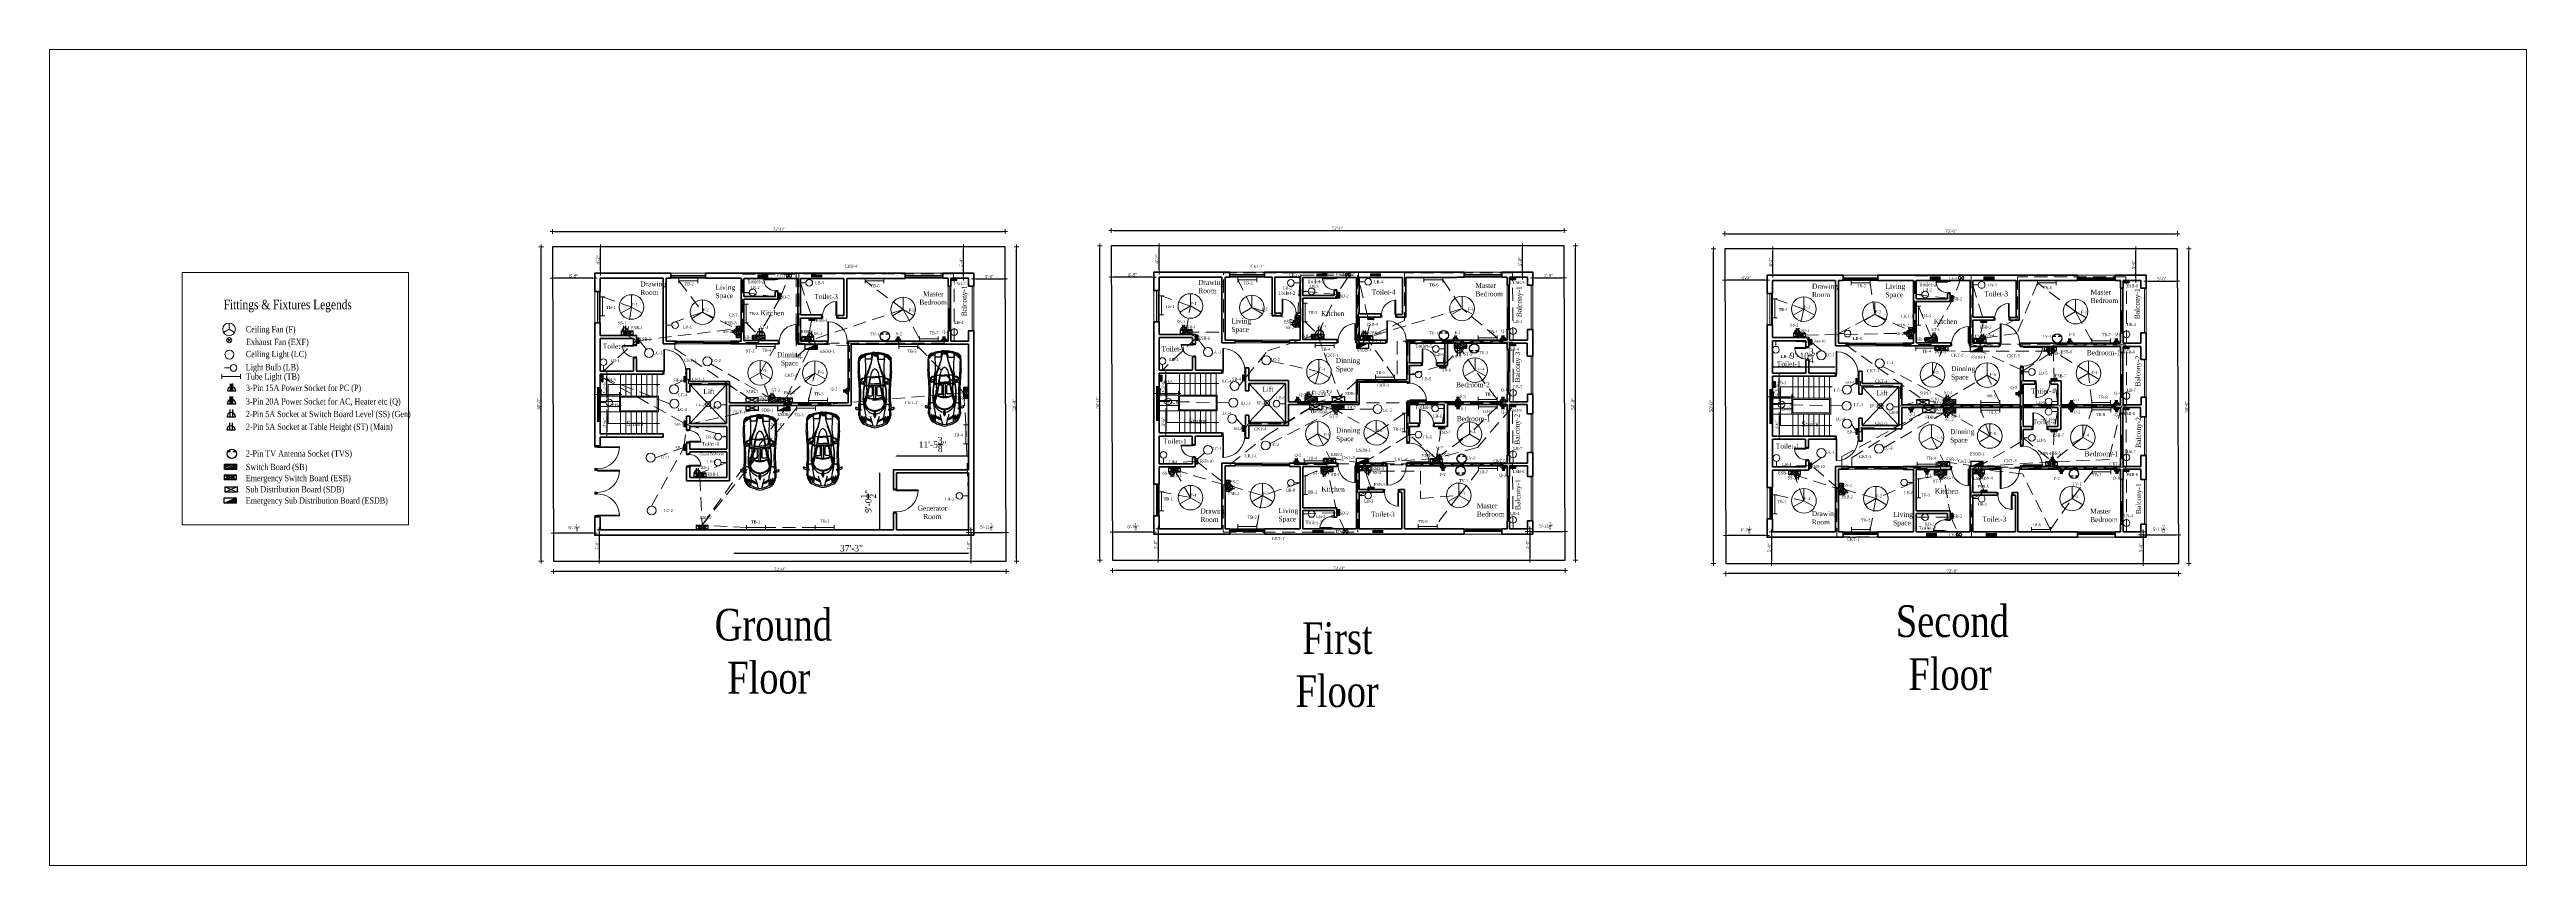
# Model space of a CAD drawing. Header units: inches. Extents: x -13742749 to 88736, y -40897 to 32194776.
# Drawn here: x -1082 to 3644, y 26276580 to 26278137 of the extents above; entities that cross this region are included whole.
import ezdxf

# ---------------------------------------------------------------- set-up
doc = ezdxf.new("R2010")
doc.units = ezdxf.units.IN
doc.header["$LTSCALE"] = 10
doc.header["$MEASUREMENT"] = 0
doc.linetypes.add('ACAD_ISO04W100', pattern=[30, 24, -3, 0, -3])
doc.linetypes.add('HIDDEN', pattern=[0.375, 0.25, -0.125])
doc.layers.get('0').update_dxf_attribs({"color": 123})
for name, color, linetype, lineweight in [('Column', 7, 'Continuous', 35), ('Conduit (Mine)', 230, 'HIDDEN', 13), ('Conduit Generator (mine)', 134, 'HIDDEN', 13), ('DIM', 4, 'Continuous', 0), ('DIMENSION_MY', 7, 'Continuous', 13), ('DOOR', 41, 'Continuous', 9), ('Fan (mine)', 210, 'Continuous', 13), ('Light (mine)', 80, 'Continuous', 13), ('RAIL', 182, 'Continuous', 13), ('Stair', 8, 'Continuous', 13), ('Text Legends (Mine)', 7, 'Continuous', 35), ('Text_My', 7, 'Continuous', 13), ('Text_SUBD', 7, 'Continuous', 13), ('VERANDAH', 32, 'Continuous', 13), ('VOID', 8, 'Continuous', 9), ('Wall', 7, 'Continuous', 35), ('WIN', 4, 'Continuous', 13), ('WIN-1', 8, 'Continuous', 13), ('WIN1', 8, 'Continuous', 9)]:
    doc.layers.add(name, color=color, linetype=linetype, lineweight=lineweight)
for name, color, linetype in [('line grapich', 10, 'Continuous'), ('Switchboard & Socket (Mine)', 4, 'Continuous'), ('Switchboard and Socket (mine)', 41, 'Continuous')]:
    doc.layers.add(name, color=color, linetype=linetype)
doc.layers.add('Site', color=7, linetype='ACAD_ISO04W100', lineweight=30, true_color=0x004961)
doc.layers.get('0').off()
doc.styles.get("Standard").update_dxf_attribs({"font": 'times.ttf', "width": 0.8})
doc.styles.add('STYLE3', font='times.ttf')
doc.dimstyles.new('1_8', dxfattribs={"dimtxt": 6, "dimasz": 4, "dimexe": 0.18, "dimexo": 0.0625, "dimgap": 0.125, "dimtad": 0, "dimdec": 4, "dimrnd": 0.125, "dimzin": 3, "dimdsep": 46, "dimlunit": 4, "dimtxsty": 'STYLE3', "dimblk": 'D', "dimcen": 4, "dimse1": 1, "dimse2": 1, "dimclrt": 7, "dimadec": 0, "dimazin": 0, "dimtfac": 1, "dimtdec": 4, "dimtix": 1, "dimtmove": 0, "dimatfit": 3, "dimldrblk": 'OPEN90', "dimfxl": 1, "dimtvp": 0.75, "dimtolj": 1, "dimtzin": 0, "dimarcsym": 0})
doc.dimstyles.new('Copy 1_8', dxfattribs={"dimtxt": 12, "dimasz": 4, "dimexe": 0.18, "dimexo": 0.0625, "dimgap": 0.125, "dimtad": 0, "dimdec": 4, "dimrnd": 0.125, "dimzin": 3, "dimdsep": 46, "dimlunit": 4, "dimtxsty": 'STYLE3', "dimblk": 'ARCHTICK', "dimcen": 4, "dimse1": 1, "dimse2": 1, "dimclrt": 7, "dimadec": 0, "dimazin": 0, "dimtfac": 1, "dimtdec": 4, "dimtix": 1, "dimtmove": 0, "dimatfit": 3, "dimldrblk": 'OPEN90', "dimfxl": 1, "dimtvp": 0.75, "dimtolj": 1, "dimtzin": 0, "dimarcsym": 0})

# ---------------------------------------------------------------- blocks, each defined once
blk = doc.blocks.new('D')
at = {"layer": 'DIM'}
for q in [(-1.125, 0), (0, 1.125), (1.125, 0), (0, -1.125)]:
    blk.add_line((0, 0), q, dxfattribs=at)
at = {"layer": 'DIM', "color": 6, "const_width": 0.375}
blk.add_lwpolyline([(-0.1875, 0, 1), (0.1875, 0, 1)], format="xyb", close=True, dxfattribs=at)
blk = doc.blocks.new('*D429')
at = {"layer": 'DIM', "color": 0, "linetype": 'ByBlock', "lineweight": -2}
blk.add_line((2118.4, 26277785.8), (2974.4, 26277785.8), dxfattribs=at)
at = {"layer": 'DIM', "color": 0, "linetype": 'ByBlock', "lineweight": -2, "xscale": 4, "yscale": 4, "zscale": 4, "rotation": 180}
blk.add_blockref('D', (2114.4, 26277785.8), dxfattribs=at)
at = {"layer": 'DIM', "color": 0, "linetype": 'ByBlock', "lineweight": -2, "xscale": 4, "yscale": 4, "zscale": 4}
blk.add_blockref('D', (2978.4, 26277785.8), dxfattribs=at)
at = {"layer": 'DIM', "color": 7, "linetype": 'ByBlock', "insert": (2546.4, 26277790.4), "char_height": 6, "attachment_point": 5, "style": 'STYLE3'}
blk.add_mtext('\\A1;72\'-0"', dxfattribs=at)
blk = doc.blocks.new('_Open90')
at = {"layer": 'DIM', "color": 0, "lineweight": -2}
for p, q in [((0, 0), (-1, 0)), ((-0.5, 0.5), (0, 0)), ((0, 0), (-0.5, -0.5))]:
    blk.add_line(p, q, dxfattribs=at)
blk = doc.blocks.new('*D430')
at = {"layer": 'DIM', "color": 0, "linetype": 'ByBlock', "lineweight": -2}
blk.add_line((3000.2, 26277160.6), (3000.2, 26277752.6), dxfattribs=at)
at = {"layer": 'DIM', "color": 0, "linetype": 'ByBlock', "lineweight": -2, "xscale": 4, "yscale": 4, "zscale": 4}
for p, rotation in [((3000.2, 26277756.6), 90), ((3000.2, 26277156.6), 270)]:
    blk.add_blockref('D', p, dxfattribs=dict(at, rotation=rotation))
at = {"layer": 'DIM', "color": 7, "linetype": 'ByBlock', "insert": (2995.6, 26277455.3), "char_height": 6, "attachment_point": 5, "rotation": 90, "style": 'STYLE3'}
blk.add_mtext('\\A1;50\'-0"', dxfattribs=at)
blk = doc.blocks.new('*D431')
at = {"layer": 'DIM', "color": 0, "linetype": 'ByBlock', "lineweight": -2}
blk.add_line((2092.8, 26277160.6), (2092.8, 26277752.6), dxfattribs=at)
at = {"layer": 'DIM', "color": 0, "linetype": 'ByBlock', "lineweight": -2, "xscale": 4, "yscale": 4, "zscale": 4}
for p, rotation in [((2092.8, 26277756.6), 90), ((2092.8, 26277156.6), 270)]:
    blk.add_blockref('D', p, dxfattribs=dict(at, rotation=rotation))
at = {"layer": 'DIM', "color": 7, "linetype": 'ByBlock', "insert": (2088.3, 26277456.6), "char_height": 6, "attachment_point": 5, "rotation": 90, "style": 'STYLE3'}
blk.add_mtext('\\A1;50\'-0"', dxfattribs=at)
blk = doc.blocks.new('*D432')
at = {"layer": 'DIM', "color": 0, "linetype": 'ByBlock', "lineweight": -2}
blk.add_line((2976.7, 26277137), (2120.7, 26277137), dxfattribs=at)
at = {"layer": 'DIM', "color": 0, "linetype": 'ByBlock', "lineweight": -2, "xscale": 4, "yscale": 4, "zscale": 4, "rotation": 180}
blk.add_blockref('D', (2116.7, 26277137), dxfattribs=at)
at = {"layer": 'DIM', "color": 0, "linetype": 'ByBlock', "lineweight": -2, "xscale": 4, "yscale": 4, "zscale": 4}
blk.add_blockref('D', (2980.7, 26277137), dxfattribs=at)
at = {"layer": 'DIM', "color": 7, "linetype": 'ByBlock', "insert": (2548.7, 26277141.5), "char_height": 6, "attachment_point": 5, "style": 'STYLE3'}
blk.add_mtext('\\A1;72\'-0"', dxfattribs=at)
blk = doc.blocks.new('D-45')
for points in [[(-45, 5), (-45, 0), (-43, 0), (-43, 3.5), (-43.5, 3.5), (-43.5, 5)], [(-1.5, 47), (-3, 47), (-3, 5), (-1.5, 5)], [(0, 5), (0, 0), (-2, 0), (-2, 3.5), (-1.5, 3.5), (-1.5, 5)]]:
    blk.add_lwpolyline(points, close=True)
blk.add_arc((-1.5, 5), 42, 92.0467, 180)
blk = doc.blocks.new('D-25')
for points in [[(5, 25), (0, 25), (0, 23), (3.5, 23), (3.5, 23.5), (5, 23.5)], [(5, 0), (0, 0), (0, 2), (3.5, 2), (3.5, 1.5), (5, 1.5)], [(26.9, 1.5), (26.9, 3), (5, 3), (5, 1.5)]]:
    blk.add_lwpolyline(points, close=True)
blk.add_arc((5, 1.5), 22, 3.9096, 90)
blk = doc.blocks.new('D-S')
at = {"layer": 'DOOR', "linetype": 'Continuous'}
for p, q in [((1.5, 5), (1.5, 37)), ((3.5, 5), (1.5, 5)), ((3.5, 36.9), (3.5, 5))]:
    blk.add_line(p, q, dxfattribs=at)
at = {"layer": 'DOOR'}
for points in [[(2, 3), (2, 0), (0, 0), (0, 5), (1.5, 5), (1.5, 3)], [(35, 3), (35, 0), (37, 0), (37, 5), (35.5, 5), (35.5, 3)]]:
    blk.add_lwpolyline(points, close=True, dxfattribs=at)
blk.add_arc((1.5, 2.9), 34.1, 3.5436, 89.9278, dxfattribs=at)
blk = doc.blocks.new('D-30')
for points in [[(5, 30), (0, 30), (0, 28), (3.5, 28), (3.5, 28.5), (5, 28.5)], [(5, 0), (0, 0), (0, 2), (3.5, 2), (3.5, 1.5), (5, 1.5)], [(32, 1.5), (32, 3), (5, 3), (5, 1.5)]]:
    blk.add_lwpolyline(points, close=True)
blk.add_arc((5, 1.5), 27, 3.2261, 89.9826)
blk = doc.blocks.new('D-40')
for points in [[(-5, 0), (0, 0), (0, -2), (-3.5, -2), (-3.5, -1.5), (-5, -1.5)], [(-42, -1.5), (-42, -3), (-5, -3), (-5, -1.5)], [(-5, -40), (0, -40), (0, -38), (-3.5, -38), (-3.5, -38.5), (-5, -38.5)]]:
    blk.add_lwpolyline(points, close=True)
blk.add_arc((-5, -1.5), 37, 182.3234, 270)
blk = doc.blocks.new('*D478')
at = {"layer": 'DIM', "color": 0, "linetype": 'ByBlock', "lineweight": -2}
blk.add_line((2191.7, 26277210), (2120.6, 26277210), dxfattribs=at)
at = {"layer": 'DIM', "color": 0, "linetype": 'ByBlock', "lineweight": -2, "xscale": 4, "yscale": 4, "zscale": 4, "rotation": 180}
blk.add_blockref('D', (2116.6, 26277210), dxfattribs=at)
at = {"layer": 'DIM', "color": 0, "linetype": 'ByBlock', "lineweight": -2, "xscale": 4, "yscale": 4, "zscale": 4}
blk.add_blockref('D', (2195.7, 26277210), dxfattribs=at)
at = {"layer": 'DIM', "color": 7, "linetype": 'ByBlock', "insert": (2156.1, 26277220.6), "char_height": 6, "attachment_point": 5, "style": 'STYLE3'}
blk.add_mtext('\\A1;6\'-7{\\H1.000000x;\\S1/8;}"', dxfattribs=at)
blk = doc.blocks.new('*D479')
at = {"layer": 'DIM', "color": 0, "linetype": 'ByBlock', "lineweight": -2}
blk.add_line((2203.8, 26277212.6), (2203.8, 26277160.6), dxfattribs=at)
at = {"layer": 'DIM', "color": 0, "linetype": 'ByBlock', "lineweight": -2, "xscale": 4, "yscale": 4, "zscale": 4}
for p, rotation in [((2203.8, 26277216.6), 90), ((2203.8, 26277156.6), 270)]:
    blk.add_blockref('D', p, dxfattribs=dict(at, rotation=rotation))
at = {"layer": 'DIM', "color": 7, "linetype": 'ByBlock', "insert": (2199.2, 26277186.6), "char_height": 6, "attachment_point": 5, "rotation": 90, "style": 'STYLE3'}
blk.add_mtext('\\A1;5\'-0"', dxfattribs=at)
blk = doc.blocks.new('*D480')
at = {"layer": 'DIM', "color": 0, "linetype": 'ByBlock', "lineweight": -2}
blk.add_line((2913.2, 26277212.6), (2913.2, 26277160.6), dxfattribs=at)
at = {"layer": 'DIM', "color": 0, "linetype": 'ByBlock', "lineweight": -2, "xscale": 4, "yscale": 4, "zscale": 4}
for p, rotation in [((2913.2, 26277216.6), 90), ((2913.2, 26277156.6), 270)]:
    blk.add_blockref('D', p, dxfattribs=dict(at, rotation=rotation))
at = {"layer": 'DIM', "color": 7, "linetype": 'ByBlock', "insert": (2908.6, 26277186.6), "char_height": 6, "attachment_point": 5, "rotation": 90, "style": 'STYLE3'}
blk.add_mtext('\\A1;5\'-0"', dxfattribs=at)
blk = doc.blocks.new('*D481')
at = {"layer": 'DIM', "color": 0, "linetype": 'ByBlock', "lineweight": -2}
blk.add_line((2912.7, 26277211.3), (2976.5, 26277211.3), dxfattribs=at)
at = {"layer": 'DIM', "color": 0, "linetype": 'ByBlock', "lineweight": -2, "xscale": 4, "yscale": 4, "zscale": 4, "rotation": 180}
blk.add_blockref('D', (2908.7, 26277211.3), dxfattribs=at)
at = {"layer": 'DIM', "color": 0, "linetype": 'ByBlock', "lineweight": -2, "xscale": 4, "yscale": 4, "zscale": 4}
blk.add_blockref('D', (2980.5, 26277211.3), dxfattribs=at)
at = {"layer": 'DIM', "color": 7, "linetype": 'ByBlock', "insert": (2944.6, 26277222), "char_height": 6, "attachment_point": 5, "style": 'STYLE3'}
blk.add_mtext('\\A1;5\'-11{\\H1.000000x;\\S7/8;}"', dxfattribs=at)
blk = doc.blocks.new('*D482')
at = {"layer": 'DIM', "color": 0, "linetype": 'ByBlock', "lineweight": -2}
blk.add_line((2899.1, 26277700.6), (2899.1, 26277752.6), dxfattribs=at)
at = {"layer": 'DIM', "color": 0, "linetype": 'ByBlock', "lineweight": -2, "xscale": 4, "yscale": 4, "zscale": 4}
for p, rotation in [((2899.1, 26277756.6), 90), ((2899.1, 26277696.6), 270)]:
    blk.add_blockref('D', p, dxfattribs=dict(at, rotation=rotation))
at = {"layer": 'DIM', "color": 7, "linetype": 'ByBlock', "insert": (2894.6, 26277726.6), "char_height": 6, "attachment_point": 5, "rotation": 90, "style": 'STYLE3'}
blk.add_mtext('\\A1;5\'-0"', dxfattribs=at)
blk = doc.blocks.new('*D433')
at = {"layer": 'DIM', "color": 0, "linetype": 'ByBlock', "lineweight": -2}
blk.add_line((2922.7, 26277695.4), (2974.7, 26277695.4), dxfattribs=at)
at = {"layer": 'DIM', "color": 0, "linetype": 'ByBlock', "lineweight": -2, "xscale": 4, "yscale": 4, "zscale": 4, "rotation": 180}
blk.add_blockref('D', (2918.7, 26277695.4), dxfattribs=at)
at = {"layer": 'DIM', "color": 0, "linetype": 'ByBlock', "lineweight": -2, "xscale": 4, "yscale": 4, "zscale": 4}
blk.add_blockref('D', (2978.7, 26277695.4), dxfattribs=at)
at = {"layer": 'DIM', "color": 7, "linetype": 'ByBlock', "insert": (2948.7, 26277699.9), "char_height": 6, "attachment_point": 5, "style": 'STYLE3'}
blk.add_mtext('\\A1;5\'-0"', dxfattribs=at)
blk = doc.blocks.new('*D483')
at = {"layer": 'DIM', "color": 0, "linetype": 'ByBlock', "lineweight": -2}
blk.add_line((2206.2, 26277710.6), (2206.2, 26277752.6), dxfattribs=at)
at = {"layer": 'DIM', "color": 0, "linetype": 'ByBlock', "lineweight": -2, "xscale": 4, "yscale": 4, "zscale": 4}
for p, rotation in [((2206.2, 26277756.6), 90), ((2206.2, 26277706.6), 270)]:
    blk.add_blockref('D', p, dxfattribs=dict(at, rotation=rotation))
at = {"layer": 'DIM', "color": 7, "linetype": 'ByBlock', "insert": (2201.7, 26277731.6), "char_height": 6, "attachment_point": 5, "rotation": 90, "style": 'STYLE3'}
blk.add_mtext('\\A1;4\'-2"', dxfattribs=at)
blk = doc.blocks.new('*D484')
at = {"layer": 'DIM', "color": 0, "linetype": 'ByBlock', "lineweight": -2}
blk.add_line((2191.7, 26277696.9), (2118.7, 26277696.9), dxfattribs=at)
at = {"layer": 'DIM', "color": 0, "linetype": 'ByBlock', "lineweight": -2, "xscale": 4, "yscale": 4, "zscale": 4, "rotation": 180}
blk.add_blockref('D', (2114.7, 26277696.9), dxfattribs=at)
at = {"layer": 'DIM', "color": 0, "linetype": 'ByBlock', "lineweight": -2, "xscale": 4, "yscale": 4, "zscale": 4}
blk.add_blockref('D', (2195.7, 26277696.9), dxfattribs=at)
at = {"layer": 'DIM', "color": 7, "linetype": 'ByBlock', "insert": (2155.2, 26277701.4), "char_height": 6, "attachment_point": 5, "style": 'STYLE3'}
blk.add_mtext('\\A1;6\'-9"', dxfattribs=at)
blk = doc.blocks.new('*D434')
at = {"layer": 'DIM', "color": 0, "linetype": 'ByBlock', "lineweight": -2}
blk.add_line((2204.7, 26277474.6), (2238.7, 26277474.6), dxfattribs=at)
at = {"layer": 'DIM', "color": 0, "linetype": 'ByBlock', "lineweight": -2, "xscale": 4, "yscale": 4, "zscale": 4, "rotation": 180}
blk.add_blockref('D', (2200.7, 26277474.6), dxfattribs=at)
at = {"layer": 'DIM', "color": 0, "linetype": 'ByBlock', "lineweight": -2, "xscale": 4, "yscale": 4, "zscale": 4}
blk.add_blockref('D', (2242.7, 26277474.6), dxfattribs=at)
at = {"layer": 'DIM', "color": 7, "linetype": 'ByBlock', "insert": (2213.3, 26277479.2), "char_height": 6, "attachment_point": 5, "style": 'STYLE3'}
blk.add_mtext('\\A1;3\'-6"', dxfattribs=at)
blk = doc.blocks.new('*D485')
at = {"layer": 'DIM', "color": 0, "linetype": 'ByBlock', "lineweight": -2}
blk.add_line((2218.4, 26277475.6), (2218.4, 26277509.6), dxfattribs=at)
at = {"layer": 'DIM', "color": 0, "linetype": 'ByBlock', "lineweight": -2, "xscale": 4, "yscale": 4, "zscale": 4}
for p, rotation in [((2218.4, 26277513.6), 90), ((2218.4, 26277471.6), 270)]:
    blk.add_blockref('D', p, dxfattribs=dict(at, rotation=rotation))
at = {"layer": 'DIM', "color": 7, "linetype": 'ByBlock', "insert": (2213.8, 26277492.6), "char_height": 6, "attachment_point": 5, "rotation": 90, "style": 'STYLE3'}
blk.add_mtext('\\A1;3\'-6"', dxfattribs=at)
blk = doc.blocks.new('*D435')
at = {"layer": 'DIM', "color": 0, "linetype": 'ByBlock', "lineweight": -2}
blk.add_line((2218.4, 26277437.6), (2218.4, 26277403.6), dxfattribs=at)
at = {"layer": 'DIM', "color": 0, "linetype": 'ByBlock', "lineweight": -2, "xscale": 4, "yscale": 4, "zscale": 4}
for p, rotation in [((2218.4, 26277441.6), 90), ((2218.4, 26277399.6), 270)]:
    blk.add_blockref('D', p, dxfattribs=dict(at, rotation=rotation))
at = {"layer": 'DIM', "color": 7, "linetype": 'ByBlock', "insert": (2213.8, 26277420.6), "char_height": 6, "attachment_point": 5, "rotation": 90, "style": 'STYLE3'}
blk.add_mtext('\\A1;3\'-6"', dxfattribs=at)
blk = doc.blocks.new('Ceiling Fan Small')
at = {"layer": 'Fan (mine)', "linetype": 'ByBlock', "ltscale": 10}
for p in [(7040.4, -35394.1), (7020, -35429.4), (7060.8, -35429.4)]:
    blk.add_line(p, (7040.4, -35417.6), dxfattribs=at)
blk.add_circle((7040.4, -35417.6), 23.5, dxfattribs=at)
blk.add_circle((7040.4, -35417.6), 23.5, dxfattribs=at)
blk.add_circle((7040.4, -35417.6), 23.5, dxfattribs=at)
blk = doc.blocks.new('Tube Light')
at = {"layer": 'Light (mine)', "linetype": 'Continuous'}
for p, q in [((-36, 4.5), (-36, -4.5)), ((0, 0), (-36, 0)), ((0, 4.5), (0, -4.5))]:
    blk.add_line(p, q, dxfattribs=at)
blk = doc.blocks.new('Ceiling light')
at = {"layer": 'Light (mine)', "linetype": 'ByBlock'}
blk.add_circle((0, 8.5), 8.53, dxfattribs=at)
blk = doc.blocks.new('Bulb')
at = {"layer": 'Light (mine)', "linetype": 'Continuous'}
blk.add_line((-10, -5.3), (-20.6, -5.3), dxfattribs=at)
blk.add_circle((-3.6, -5.3), 6.4, dxfattribs=at)
blk = doc.blocks.new('Exhaust_Fan_new')
at = {"layer": 'Fan (mine)', "linetype": 'ByBlock', "ltscale": 10}
for p, q in [((-3.5, 3.5), (3.5, -3.5)), ((3.5, 3.5), (-3.5, -3.5))]:
    blk.add_line(p, q, dxfattribs=at)
blk.add_circle((0, 0), 4.9, dxfattribs=at)
blk = doc.blocks.new('2 Pin')
at = {"layer": 'Switchboard and Socket (mine)', "linetype": 'Continuous', "ltscale": 10}
for p, q in [((-15.8, 0), (7.8, 0)), ((-7.3, 0), (-7.3, 18.1)), ((0, 0), (0, 18.2))]:
    blk.add_line(p, q, dxfattribs=at)
blk.add_arc((-4, -1.6), 11.9, 7.53177, 172.46823, dxfattribs=at)
blk = doc.blocks.new('3- Pic')
at = {"layer": 'Switchboard and Socket (mine)', "linetype": 'ByBlock'}
blk.add_blockref('2 Pin', (7.3, 0), dxfattribs=at)
blk = doc.blocks.new('3- Pin')
at = {"layer": 'Switchboard and Socket (mine)', "linetype": 'Continuous', "ltscale": 10}
blk.add_line((-10.3, -3.5), (-10.3, 14.6), dxfattribs=at)
at = {"layer": 'Switchboard and Socket (mine)', "linetype": 'Continuous'}
blk.add_blockref('3- Pic', (-14.1, -3.5), dxfattribs=at)
blk = doc.blocks.new('switch board')
at = {"layer": 'Switchboard and Socket (mine)', "linetype": 'Continuous'}
for p, q in [((-16.6, -10.1), (6.1, 0)), ((-16.6, -5), (-5.3, 0)), ((-16.6, -7.3), (0, 0)), ((-16.6, -2.4), (-11.3, 0)), ((-10, -10.1), (6.1, -2.8)), ((-5.3, -10.1), (6.1, -5)), ((1, -10.1), (6.1, -7.6))]:
    blk.add_line(p, q, dxfattribs=at)
blk.add_lwpolyline([(-16.6, 0), (6.1, 0), (6.1, -10.1), (-16.6, -10.1)], close=True, dxfattribs=at)
blk = doc.blocks.new('Tv Socket')
at = {"layer": 'Switchboard and Socket (mine)', "linetype": 'Continuous', "ltscale": 10}
for p, q in [((-4.4, 7.6), (-4.4, 2.7)), ((-4.4, -1.7), (-4.4, -7.6))]:
    blk.add_line(p, q, dxfattribs=at)
at = {"layer": 'Switchboard and Socket (mine)', "linetype": 'ByBlock'}
blk.add_circle((-8.8, 0), 8.85, dxfattribs=at)
blk = doc.blocks.new('Emergency')
at = {"layer": 'Switchboard and Socket (mine)', "linetype": 'Continuous', "ltscale": 10}
for p, q in [((-10.9, 0), (0, 9.1)), ((0, 0), (-10.9, 9.1)), ((-10.9, 0), (10.9, 9.1)), ((10.9, 0), (-10.9, 9.1)), ((0, 9.1), (10.9, 0)), ((10.9, 9.1), (0, 0))]:
    blk.add_line(p, q, dxfattribs=at)
blk.add_lwpolyline([(-10.9, 9.1), (10.9, 9.1), (10.9, 0), (-10.9, 0)], close=True, dxfattribs=at)
blk = doc.blocks.new('*D436')
at = {"layer": 'DIM', "color": 0, "linetype": 'ByBlock', "lineweight": -2}
blk.add_line((947.8, 26277791.7), (1803.8, 26277791.7), dxfattribs=at)
at = {"layer": 'DIM', "color": 0, "linetype": 'ByBlock', "lineweight": -2, "xscale": 4, "yscale": 4, "zscale": 4, "rotation": 180}
blk.add_blockref('D', (943.8, 26277791.7), dxfattribs=at)
at = {"layer": 'DIM', "color": 0, "linetype": 'ByBlock', "lineweight": -2, "xscale": 4, "yscale": 4, "zscale": 4}
blk.add_blockref('D', (1807.8, 26277791.7), dxfattribs=at)
at = {"layer": 'DIM', "color": 7, "linetype": 'ByBlock', "insert": (1375.8, 26277796.3), "char_height": 6, "attachment_point": 5, "style": 'STYLE3'}
blk.add_mtext('\\A1;72\'-0"', dxfattribs=at)
blk = doc.blocks.new('*D437')
at = {"layer": 'DIM', "color": 0, "linetype": 'ByBlock', "lineweight": -2}
blk.add_line((1829.5, 26277166.6), (1829.5, 26277758.6), dxfattribs=at)
at = {"layer": 'DIM', "color": 0, "linetype": 'ByBlock', "lineweight": -2, "xscale": 4, "yscale": 4, "zscale": 4}
for p, rotation in [((1829.5, 26277762.6), 90), ((1829.5, 26277162.6), 270)]:
    blk.add_blockref('D', p, dxfattribs=dict(at, rotation=rotation))
at = {"layer": 'DIM', "color": 7, "linetype": 'ByBlock', "insert": (1824.9, 26277461.2), "char_height": 6, "attachment_point": 5, "rotation": 90, "style": 'STYLE3'}
blk.add_mtext('\\A1;50\'-0"', dxfattribs=at)
blk = doc.blocks.new('*D438')
at = {"layer": 'DIM', "color": 0, "linetype": 'ByBlock', "lineweight": -2}
blk.add_line((922.2, 26277166.6), (922.2, 26277758.6), dxfattribs=at)
at = {"layer": 'DIM', "color": 0, "linetype": 'ByBlock', "lineweight": -2, "xscale": 4, "yscale": 4, "zscale": 4}
for p, rotation in [((922.2, 26277762.6), 90), ((922.2, 26277162.6), 270)]:
    blk.add_blockref('D', p, dxfattribs=dict(at, rotation=rotation))
at = {"layer": 'DIM', "color": 7, "linetype": 'ByBlock', "insert": (917.6, 26277462.6), "char_height": 6, "attachment_point": 5, "rotation": 90, "style": 'STYLE3'}
blk.add_mtext('\\A1;50\'-0"', dxfattribs=at)
blk = doc.blocks.new('*D439')
at = {"layer": 'DIM', "color": 0, "linetype": 'ByBlock', "lineweight": -2}
blk.add_line((1806.1, 26277142.9), (950.1, 26277142.9), dxfattribs=at)
at = {"layer": 'DIM', "color": 0, "linetype": 'ByBlock', "lineweight": -2, "xscale": 4, "yscale": 4, "zscale": 4, "rotation": 180}
blk.add_blockref('D', (946.1, 26277142.9), dxfattribs=at)
at = {"layer": 'DIM', "color": 0, "linetype": 'ByBlock', "lineweight": -2, "xscale": 4, "yscale": 4, "zscale": 4}
blk.add_blockref('D', (1810.1, 26277142.9), dxfattribs=at)
at = {"layer": 'DIM', "color": 7, "linetype": 'ByBlock', "insert": (1378.1, 26277147.5), "char_height": 6, "attachment_point": 5, "style": 'STYLE3'}
blk.add_mtext('\\A1;72\'-0"', dxfattribs=at)
blk = doc.blocks.new('*D486')
at = {"layer": 'DIM', "color": 0, "linetype": 'ByBlock', "lineweight": -2}
blk.add_line((1021, 26277216), (949.9, 26277216), dxfattribs=at)
at = {"layer": 'DIM', "color": 0, "linetype": 'ByBlock', "lineweight": -2, "xscale": 4, "yscale": 4, "zscale": 4, "rotation": 180}
blk.add_blockref('D', (945.9, 26277216), dxfattribs=at)
at = {"layer": 'DIM', "color": 0, "linetype": 'ByBlock', "lineweight": -2, "xscale": 4, "yscale": 4, "zscale": 4}
blk.add_blockref('D', (1025, 26277216), dxfattribs=at)
at = {"layer": 'DIM', "color": 7, "linetype": 'ByBlock', "insert": (985.5, 26277226.6), "char_height": 6, "attachment_point": 5, "style": 'STYLE3'}
blk.add_mtext('\\A1;6\'-7{\\H1.000000x;\\S1/8;}"', dxfattribs=at)
blk = doc.blocks.new('*D487')
at = {"layer": 'DIM', "color": 0, "linetype": 'ByBlock', "lineweight": -2}
blk.add_line((1033.1, 26277218.6), (1033.1, 26277166.6), dxfattribs=at)
at = {"layer": 'DIM', "color": 0, "linetype": 'ByBlock', "lineweight": -2, "xscale": 4, "yscale": 4, "zscale": 4}
for p, rotation in [((1033.1, 26277222.6), 90), ((1033.1, 26277162.6), 270)]:
    blk.add_blockref('D', p, dxfattribs=dict(at, rotation=rotation))
at = {"layer": 'DIM', "color": 7, "linetype": 'ByBlock', "insert": (1028.5, 26277192.6), "char_height": 6, "attachment_point": 5, "rotation": 90, "style": 'STYLE3'}
blk.add_mtext('\\A1;5\'-0"', dxfattribs=at)
blk = doc.blocks.new('*D488')
at = {"layer": 'DIM', "color": 0, "linetype": 'ByBlock', "lineweight": -2}
blk.add_line((1742.5, 26277218.6), (1742.5, 26277166.6), dxfattribs=at)
at = {"layer": 'DIM', "color": 0, "linetype": 'ByBlock', "lineweight": -2, "xscale": 4, "yscale": 4, "zscale": 4}
for p, rotation in [((1742.5, 26277222.6), 90), ((1742.5, 26277162.6), 270)]:
    blk.add_blockref('D', p, dxfattribs=dict(at, rotation=rotation))
at = {"layer": 'DIM', "color": 7, "linetype": 'ByBlock', "insert": (1738, 26277192.6), "char_height": 6, "attachment_point": 5, "rotation": 90, "style": 'STYLE3'}
blk.add_mtext('\\A1;5\'-0"', dxfattribs=at)
blk = doc.blocks.new('*D489')
at = {"layer": 'DIM', "color": 0, "linetype": 'ByBlock', "lineweight": -2}
blk.add_line((1742, 26277217.3), (1805.9, 26277217.3), dxfattribs=at)
at = {"layer": 'DIM', "color": 0, "linetype": 'ByBlock', "lineweight": -2, "xscale": 4, "yscale": 4, "zscale": 4, "rotation": 180}
blk.add_blockref('D', (1738, 26277217.3), dxfattribs=at)
at = {"layer": 'DIM', "color": 0, "linetype": 'ByBlock', "lineweight": -2, "xscale": 4, "yscale": 4, "zscale": 4}
blk.add_blockref('D', (1809.9, 26277217.3), dxfattribs=at)
at = {"layer": 'DIM', "color": 7, "linetype": 'ByBlock', "insert": (1774, 26277228), "char_height": 6, "attachment_point": 5, "style": 'STYLE3'}
blk.add_mtext('\\A1;5\'-11{\\H1.000000x;\\S7/8;}"', dxfattribs=at)
blk = doc.blocks.new('*D490')
at = {"layer": 'DIM', "color": 0, "linetype": 'ByBlock', "lineweight": -2}
blk.add_line((1728.5, 26277706.6), (1728.5, 26277758.6), dxfattribs=at)
at = {"layer": 'DIM', "color": 0, "linetype": 'ByBlock', "lineweight": -2, "xscale": 4, "yscale": 4, "zscale": 4}
for p, rotation in [((1728.5, 26277762.6), 90), ((1728.5, 26277702.6), 270)]:
    blk.add_blockref('D', p, dxfattribs=dict(at, rotation=rotation))
at = {"layer": 'DIM', "color": 7, "linetype": 'ByBlock', "insert": (1723.9, 26277732.6), "char_height": 6, "attachment_point": 5, "rotation": 90, "style": 'STYLE3'}
blk.add_mtext('\\A1;5\'-0"', dxfattribs=at)
blk = doc.blocks.new('*D440')
at = {"layer": 'DIM', "color": 0, "linetype": 'ByBlock', "lineweight": -2}
blk.add_line((1752, 26277701.3), (1804, 26277701.3), dxfattribs=at)
at = {"layer": 'DIM', "color": 0, "linetype": 'ByBlock', "lineweight": -2, "xscale": 4, "yscale": 4, "zscale": 4, "rotation": 180}
blk.add_blockref('D', (1748, 26277701.3), dxfattribs=at)
at = {"layer": 'DIM', "color": 0, "linetype": 'ByBlock', "lineweight": -2, "xscale": 4, "yscale": 4, "zscale": 4}
blk.add_blockref('D', (1808, 26277701.3), dxfattribs=at)
at = {"layer": 'DIM', "color": 7, "linetype": 'ByBlock', "insert": (1778, 26277705.9), "char_height": 6, "attachment_point": 5, "style": 'STYLE3'}
blk.add_mtext('\\A1;5\'-0"', dxfattribs=at)
blk = doc.blocks.new('*D491')
at = {"layer": 'DIM', "color": 0, "linetype": 'ByBlock', "lineweight": -2}
blk.add_line((1035.5, 26277716.6), (1035.5, 26277758.6), dxfattribs=at)
at = {"layer": 'DIM', "color": 0, "linetype": 'ByBlock', "lineweight": -2, "xscale": 4, "yscale": 4, "zscale": 4}
for p, rotation in [((1035.5, 26277762.6), 90), ((1035.5, 26277712.6), 270)]:
    blk.add_blockref('D', p, dxfattribs=dict(at, rotation=rotation))
at = {"layer": 'DIM', "color": 7, "linetype": 'ByBlock', "insert": (1031, 26277737.6), "char_height": 6, "attachment_point": 5, "rotation": 90, "style": 'STYLE3'}
blk.add_mtext('\\A1;4\'-2"', dxfattribs=at)
blk = doc.blocks.new('*D492')
at = {"layer": 'DIM', "color": 0, "linetype": 'ByBlock', "lineweight": -2}
blk.add_line((1021, 26277702.8), (948, 26277702.8), dxfattribs=at)
at = {"layer": 'DIM', "color": 0, "linetype": 'ByBlock', "lineweight": -2, "xscale": 4, "yscale": 4, "zscale": 4, "rotation": 180}
blk.add_blockref('D', (944, 26277702.8), dxfattribs=at)
at = {"layer": 'DIM', "color": 0, "linetype": 'ByBlock', "lineweight": -2, "xscale": 4, "yscale": 4, "zscale": 4}
blk.add_blockref('D', (1025, 26277702.8), dxfattribs=at)
at = {"layer": 'DIM', "color": 7, "linetype": 'ByBlock', "insert": (984.5, 26277707.4), "char_height": 6, "attachment_point": 5, "style": 'STYLE3'}
blk.add_mtext('\\A1;6\'-9"', dxfattribs=at)
blk = doc.blocks.new('*D441')
at = {"layer": 'DIM', "color": 0, "linetype": 'ByBlock', "lineweight": -2}
blk.add_line((1034, 26277480.6), (1068, 26277480.6), dxfattribs=at)
at = {"layer": 'DIM', "color": 0, "linetype": 'ByBlock', "lineweight": -2, "xscale": 4, "yscale": 4, "zscale": 4, "rotation": 180}
blk.add_blockref('D', (1030, 26277480.6), dxfattribs=at)
at = {"layer": 'DIM', "color": 0, "linetype": 'ByBlock', "lineweight": -2, "xscale": 4, "yscale": 4, "zscale": 4}
blk.add_blockref('D', (1072, 26277480.6), dxfattribs=at)
at = {"layer": 'DIM', "color": 7, "linetype": 'ByBlock', "insert": (1042.7, 26277485.1), "char_height": 6, "attachment_point": 5, "style": 'STYLE3'}
blk.add_mtext('\\A1;3\'-6"', dxfattribs=at)
blk = doc.blocks.new('*D493')
at = {"layer": 'DIM', "color": 0, "linetype": 'ByBlock', "lineweight": -2}
blk.add_line((1047.8, 26277481.6), (1047.8, 26277515.6), dxfattribs=at)
at = {"layer": 'DIM', "color": 0, "linetype": 'ByBlock', "lineweight": -2, "xscale": 4, "yscale": 4, "zscale": 4}
for p, rotation in [((1047.8, 26277519.6), 90), ((1047.8, 26277477.6), 270)]:
    blk.add_blockref('D', p, dxfattribs=dict(at, rotation=rotation))
at = {"layer": 'DIM', "color": 7, "linetype": 'ByBlock', "insert": (1043.2, 26277498.6), "char_height": 6, "attachment_point": 5, "rotation": 90, "style": 'STYLE3'}
blk.add_mtext('\\A1;3\'-6"', dxfattribs=at)
blk = doc.blocks.new('*D442')
at = {"layer": 'DIM', "color": 0, "linetype": 'ByBlock', "lineweight": -2}
blk.add_line((1047.8, 26277443.6), (1047.8, 26277409.6), dxfattribs=at)
at = {"layer": 'DIM', "color": 0, "linetype": 'ByBlock', "lineweight": -2, "xscale": 4, "yscale": 4, "zscale": 4}
for p, rotation in [((1047.8, 26277447.6), 90), ((1047.8, 26277405.6), 270)]:
    blk.add_blockref('D', p, dxfattribs=dict(at, rotation=rotation))
at = {"layer": 'DIM', "color": 7, "linetype": 'ByBlock', "insert": (1043.2, 26277426.6), "char_height": 6, "attachment_point": 5, "rotation": 90, "style": 'STYLE3'}
blk.add_mtext('\\A1;3\'-6"', dxfattribs=at)
blk = doc.blocks.new('Main Distribution Board')
at = {"layer": 'Switchboard and Socket (mine)', "linetype": 'ByBlock'}
for p, q in [((-11.4, 0), (11.4, -10.1)), ((11.4, 0), (-11.4, -10.1))]:
    blk.add_line(p, q, dxfattribs=at)
blk.add_lwpolyline([(-11.4, 0), (11.4, 0), (11.4, -10.1), (-11.4, -10.1)], close=True, dxfattribs=at)
blk = doc.blocks.new('Emergency Sub Distribution Board')
at = {"layer": 'Switchboard & Socket (Mine)', "ltscale": 10}
blk.add_hatch(color=256, dxfattribs=at).paths.add_polyline_path([(22.7, -10.1), (22.7, 0), (0, -10.1)])
blk.add_line((0, -10.1), (22.7, 0), dxfattribs=at)
at = {"layer": 'Switchboard & Socket (Mine)', "linetype": 'Continuous'}
blk.add_lwpolyline([(0, 0), (22.7, 0), (22.7, -10.1), (0, -10.1)], close=True, dxfattribs=at)
blk = doc.blocks.new('*D443')
at = {"layer": 'DIM', "color": 0, "linetype": 'ByBlock', "lineweight": -2}
blk.add_line((-118.8, 26277789.8), (737.2, 26277789.8), dxfattribs=at)
at = {"layer": 'DIM', "color": 0, "linetype": 'ByBlock', "lineweight": -2, "xscale": 4, "yscale": 4, "zscale": 4, "rotation": 180}
blk.add_blockref('D', (-122.8, 26277789.8), dxfattribs=at)
at = {"layer": 'DIM', "color": 0, "linetype": 'ByBlock', "lineweight": -2, "xscale": 4, "yscale": 4, "zscale": 4}
blk.add_blockref('D', (741.2, 26277789.8), dxfattribs=at)
at = {"layer": 'DIM', "color": 7, "linetype": 'ByBlock', "insert": (309.2, 26277794.4), "char_height": 6, "attachment_point": 5, "style": 'STYLE3'}
blk.add_mtext('\\A1;72\'-0"', dxfattribs=at)
blk = doc.blocks.new('*D444')
at = {"layer": 'DIM', "color": 0, "linetype": 'ByBlock', "lineweight": -2}
blk.add_line((762.9, 26277164.7), (762.9, 26277756.7), dxfattribs=at)
at = {"layer": 'DIM', "color": 0, "linetype": 'ByBlock', "lineweight": -2, "xscale": 4, "yscale": 4, "zscale": 4}
for p, rotation in [((762.9, 26277760.7), 90), ((762.9, 26277160.7), 270)]:
    blk.add_blockref('D', p, dxfattribs=dict(at, rotation=rotation))
at = {"layer": 'DIM', "color": 7, "linetype": 'ByBlock', "insert": (758.4, 26277459.3), "char_height": 6, "attachment_point": 5, "rotation": 90, "style": 'STYLE3'}
blk.add_mtext('\\A1;50\'-0"', dxfattribs=at)
blk = doc.blocks.new('*D445')
at = {"layer": 'DIM', "color": 0, "linetype": 'ByBlock', "lineweight": -2}
blk.add_line((-144.4, 26277164.7), (-144.4, 26277756.7), dxfattribs=at)
at = {"layer": 'DIM', "color": 0, "linetype": 'ByBlock', "lineweight": -2, "xscale": 4, "yscale": 4, "zscale": 4}
for p, rotation in [((-144.4, 26277760.7), 90), ((-144.4, 26277160.7), 270)]:
    blk.add_blockref('D', p, dxfattribs=dict(at, rotation=rotation))
at = {"layer": 'DIM', "color": 7, "linetype": 'ByBlock', "insert": (-149, 26277460.7), "char_height": 6, "attachment_point": 5, "rotation": 90, "style": 'STYLE3'}
blk.add_mtext('\\A1;50\'-0"', dxfattribs=at)
blk = doc.blocks.new('*D446')
at = {"layer": 'DIM', "color": 0, "linetype": 'ByBlock', "lineweight": -2}
blk.add_line((739.5, 26277141), (-116.5, 26277141), dxfattribs=at)
at = {"layer": 'DIM', "color": 0, "linetype": 'ByBlock', "lineweight": -2, "xscale": 4, "yscale": 4, "zscale": 4, "rotation": 180}
blk.add_blockref('D', (-120.5, 26277141), dxfattribs=at)
at = {"layer": 'DIM', "color": 0, "linetype": 'ByBlock', "lineweight": -2, "xscale": 4, "yscale": 4, "zscale": 4}
blk.add_blockref('D', (743.5, 26277141), dxfattribs=at)
at = {"layer": 'DIM', "color": 7, "linetype": 'ByBlock', "insert": (311.5, 26277145.6), "char_height": 6, "attachment_point": 5, "style": 'STYLE3'}
blk.add_mtext('\\A1;72\'-0"', dxfattribs=at)
blk = doc.blocks.new('*D494')
at = {"layer": 'DIM', "color": 0, "linetype": 'ByBlock', "lineweight": -2}
blk.add_line((-45.5, 26277214), (-116.7, 26277214), dxfattribs=at)
at = {"layer": 'DIM', "color": 0, "linetype": 'ByBlock', "lineweight": -2, "xscale": 4, "yscale": 4, "zscale": 4, "rotation": 180}
blk.add_blockref('D', (-120.7, 26277214), dxfattribs=at)
at = {"layer": 'DIM', "color": 0, "linetype": 'ByBlock', "lineweight": -2, "xscale": 4, "yscale": 4, "zscale": 4}
blk.add_blockref('D', (-41.5, 26277214), dxfattribs=at)
at = {"layer": 'DIM', "color": 7, "linetype": 'ByBlock', "insert": (-81.1, 26277224.7), "char_height": 6, "attachment_point": 5, "style": 'STYLE3'}
blk.add_mtext('\\A1;6\'-7{\\H1.000000x;\\S1/8;}"', dxfattribs=at)
blk = doc.blocks.new('*D495')
at = {"layer": 'DIM', "color": 0, "linetype": 'ByBlock', "lineweight": -2}
blk.add_line((-33.4, 26277216.7), (-33.4, 26277164.7), dxfattribs=at)
at = {"layer": 'DIM', "color": 0, "linetype": 'ByBlock', "lineweight": -2, "xscale": 4, "yscale": 4, "zscale": 4}
for p, rotation in [((-33.4, 26277220.7), 90), ((-33.4, 26277160.7), 270)]:
    blk.add_blockref('D', p, dxfattribs=dict(at, rotation=rotation))
at = {"layer": 'DIM', "color": 7, "linetype": 'ByBlock', "insert": (-38, 26277190.7), "char_height": 6, "attachment_point": 5, "rotation": 90, "style": 'STYLE3'}
blk.add_mtext('\\A1;5\'-0"', dxfattribs=at)
blk = doc.blocks.new('*D496')
at = {"layer": 'DIM', "color": 0, "linetype": 'ByBlock', "lineweight": -2}
blk.add_line((676, 26277216.7), (676, 26277164.7), dxfattribs=at)
at = {"layer": 'DIM', "color": 0, "linetype": 'ByBlock', "lineweight": -2, "xscale": 4, "yscale": 4, "zscale": 4}
for p, rotation in [((676, 26277220.7), 90), ((676, 26277160.7), 270)]:
    blk.add_blockref('D', p, dxfattribs=dict(at, rotation=rotation))
at = {"layer": 'DIM', "color": 7, "linetype": 'ByBlock', "insert": (671.4, 26277190.7), "char_height": 6, "attachment_point": 5, "rotation": 90, "style": 'STYLE3'}
blk.add_mtext('\\A1;5\'-0"', dxfattribs=at)
blk = doc.blocks.new('*D497')
at = {"layer": 'DIM', "color": 0, "linetype": 'ByBlock', "lineweight": -2}
blk.add_line((675.5, 26277215.4), (739.3, 26277215.4), dxfattribs=at)
at = {"layer": 'DIM', "color": 0, "linetype": 'ByBlock', "lineweight": -2, "xscale": 4, "yscale": 4, "zscale": 4, "rotation": 180}
blk.add_blockref('D', (671.5, 26277215.4), dxfattribs=at)
at = {"layer": 'DIM', "color": 0, "linetype": 'ByBlock', "lineweight": -2, "xscale": 4, "yscale": 4, "zscale": 4}
blk.add_blockref('D', (743.3, 26277215.4), dxfattribs=at)
at = {"layer": 'DIM', "color": 7, "linetype": 'ByBlock', "insert": (707.4, 26277226), "char_height": 6, "attachment_point": 5, "style": 'STYLE3'}
blk.add_mtext('\\A1;5\'-11{\\H1.000000x;\\S7/8;}"', dxfattribs=at)
blk = doc.blocks.new('*D498')
at = {"layer": 'DIM', "color": 0, "linetype": 'ByBlock', "lineweight": -2}
blk.add_line((661.9, 26277704.7), (661.9, 26277756.7), dxfattribs=at)
at = {"layer": 'DIM', "color": 0, "linetype": 'ByBlock', "lineweight": -2, "xscale": 4, "yscale": 4, "zscale": 4}
for p, rotation in [((661.9, 26277760.7), 90), ((661.9, 26277700.7), 270)]:
    blk.add_blockref('D', p, dxfattribs=dict(at, rotation=rotation))
at = {"layer": 'DIM', "color": 7, "linetype": 'ByBlock', "insert": (657.3, 26277730.7), "char_height": 6, "attachment_point": 5, "rotation": 90, "style": 'STYLE3'}
blk.add_mtext('\\A1;5\'-0"', dxfattribs=at)
blk = doc.blocks.new('*D447')
at = {"layer": 'DIM', "color": 0, "linetype": 'ByBlock', "lineweight": -2}
blk.add_line((685.5, 26277699.4), (737.5, 26277699.4), dxfattribs=at)
at = {"layer": 'DIM', "color": 0, "linetype": 'ByBlock', "lineweight": -2, "xscale": 4, "yscale": 4, "zscale": 4, "rotation": 180}
blk.add_blockref('D', (681.5, 26277699.4), dxfattribs=at)
at = {"layer": 'DIM', "color": 0, "linetype": 'ByBlock', "lineweight": -2, "xscale": 4, "yscale": 4, "zscale": 4}
blk.add_blockref('D', (741.5, 26277699.4), dxfattribs=at)
at = {"layer": 'DIM', "color": 7, "linetype": 'ByBlock', "insert": (711.5, 26277704), "char_height": 6, "attachment_point": 5, "style": 'STYLE3'}
blk.add_mtext('\\A1;5\'-0"', dxfattribs=at)
blk = doc.blocks.new('*D499')
at = {"layer": 'DIM', "color": 0, "linetype": 'ByBlock', "lineweight": -2}
blk.add_line((-31.1, 26277714.7), (-31.1, 26277756.7), dxfattribs=at)
at = {"layer": 'DIM', "color": 0, "linetype": 'ByBlock', "lineweight": -2, "xscale": 4, "yscale": 4, "zscale": 4}
for p, rotation in [((-31.1, 26277760.7), 90), ((-31.1, 26277710.7), 270)]:
    blk.add_blockref('D', p, dxfattribs=dict(at, rotation=rotation))
at = {"layer": 'DIM', "color": 7, "linetype": 'ByBlock', "insert": (-35.6, 26277735.7), "char_height": 6, "attachment_point": 5, "rotation": 90, "style": 'STYLE3'}
blk.add_mtext('\\A1;4\'-2"', dxfattribs=at)
blk = doc.blocks.new('*D500')
at = {"layer": 'DIM', "color": 0, "linetype": 'ByBlock', "lineweight": -2}
blk.add_line((-45.5, 26277700.9), (-118.6, 26277700.9), dxfattribs=at)
at = {"layer": 'DIM', "color": 0, "linetype": 'ByBlock', "lineweight": -2, "xscale": 4, "yscale": 4, "zscale": 4, "rotation": 180}
blk.add_blockref('D', (-122.6, 26277700.9), dxfattribs=at)
at = {"layer": 'DIM', "color": 0, "linetype": 'ByBlock', "lineweight": -2, "xscale": 4, "yscale": 4, "zscale": 4}
blk.add_blockref('D', (-41.5, 26277700.9), dxfattribs=at)
at = {"layer": 'DIM', "color": 7, "linetype": 'ByBlock', "insert": (-82, 26277705.5), "char_height": 6, "attachment_point": 5, "style": 'STYLE3'}
blk.add_mtext('\\A1;6\'-9"', dxfattribs=at)
blk = doc.blocks.new('*D448')
at = {"layer": 'DIM', "color": 0, "linetype": 'ByBlock', "lineweight": -2}
blk.add_line((-32.5, 26277478.6), (1.5, 26277478.6), dxfattribs=at)
at = {"layer": 'DIM', "color": 0, "linetype": 'ByBlock', "lineweight": -2, "xscale": 4, "yscale": 4, "zscale": 4, "rotation": 180}
blk.add_blockref('D', (-36.5, 26277478.6), dxfattribs=at)
at = {"layer": 'DIM', "color": 0, "linetype": 'ByBlock', "lineweight": -2, "xscale": 4, "yscale": 4, "zscale": 4}
blk.add_blockref('D', (5.5, 26277478.6), dxfattribs=at)
at = {"layer": 'DIM', "color": 7, "linetype": 'ByBlock', "insert": (-23.9, 26277483.2), "char_height": 6, "attachment_point": 5, "style": 'STYLE3'}
blk.add_mtext('\\A1;3\'-6"', dxfattribs=at)
blk = doc.blocks.new('*D501')
at = {"layer": 'DIM', "color": 0, "linetype": 'ByBlock', "lineweight": -2}
blk.add_line((-18.8, 26277479.7), (-18.8, 26277513.7), dxfattribs=at)
at = {"layer": 'DIM', "color": 0, "linetype": 'ByBlock', "lineweight": -2, "xscale": 4, "yscale": 4, "zscale": 4}
for p, rotation in [((-18.8, 26277517.7), 90), ((-18.8, 26277475.7), 270)]:
    blk.add_blockref('D', p, dxfattribs=dict(at, rotation=rotation))
at = {"layer": 'DIM', "color": 7, "linetype": 'ByBlock', "insert": (-23.4, 26277496.7), "char_height": 6, "attachment_point": 5, "rotation": 90, "style": 'STYLE3'}
blk.add_mtext('\\A1;3\'-6"', dxfattribs=at)
blk = doc.blocks.new('*D449')
at = {"layer": 'DIM', "color": 0, "linetype": 'ByBlock', "lineweight": -2}
blk.add_line((-18.8, 26277441.7), (-18.8, 26277407.7), dxfattribs=at)
at = {"layer": 'DIM', "color": 0, "linetype": 'ByBlock', "lineweight": -2, "xscale": 4, "yscale": 4, "zscale": 4}
for p, rotation in [((-18.8, 26277445.7), 90), ((-18.8, 26277403.7), 270)]:
    blk.add_blockref('D', p, dxfattribs=dict(at, rotation=rotation))
at = {"layer": 'DIM', "color": 7, "linetype": 'ByBlock', "insert": (-23.4, 26277424.7), "char_height": 6, "attachment_point": 5, "rotation": 90, "style": 'STYLE3'}
blk.add_mtext('\\A1;3\'-6"', dxfattribs=at)
blk = doc.blocks.new('Car BT')
at = {"layer": 'line grapich'}
h = blk.add_hatch(color=256, dxfattribs=at)
h.paths.add_polyline_path([(-156, 92, 0.56433), (-156, 90, 0.262145), (-126, 94, 0.56433), (-126, 96, 0.295)])
h.paths.add_polyline_path([(-147, 96, 0.068588), (-149, 96, -0.2261), (-149, 90, -0.704878), (-149, 95, 0.010276), (-149, 96, -0.080407), (-146, 96, 0.002026)], flags=16)
h.paths.add_polyline_path([(-161, 80, 0.617464), (-161, 78, 0.229508), (-130, 81, 0.617464), (-131, 82, 0.243521)])
h.paths.add_polyline_path([(-152, 83, 0.068588), (-155, 83, -0.2261), (-154, 77, -0.704878), (-154, 83, 0.010276), (-155, 83, -0.080407), (-152, 83, 0.002026)], flags=16)
h = blk.add_hatch(color=256, dxfattribs=at)
h.paths.add_polyline_path([(-126, -65, 0.56433), (-126, -63, 0.262145), (-156, -59, 0.56433), (-156, -61, 0.294999)])
h.paths.add_polyline_path([(-146, -65, -0.080407), (-149, -65, 0.010276), (-149, -64, -0.704878), (-149, -59, -0.2261), (-149, -65, 0.068588), (-147, -65, 0.002026)], flags=16)
h.paths.add_polyline_path([(-131, -51, 0.617463), (-130, -50, 0.229508), (-161, -47, 0.617464), (-161, -49, 0.243521)])
h.paths.add_polyline_path([(-152, -53, -0.080407), (-155, -52, 0.010276), (-154, -52, -0.704878), (-154, -46, -0.2261), (-155, -52, 0.068588), (-152, -53, 0.002026)], flags=16)
for p, q in [((-149, 54), (-144, 53)), ((-148, 57), (-142, 57)), ((-144, 79), (-144, 83)), ((-143, 66), (-139, 63)), ((-138, 91), (-138, 96)), ((-138, 65), (-133, 69)), ((-110, 19), (-107, 21)), ((-110, 12), (-107, 10)), ((-97, 15), (-98, 17)), ((-97, 15), (-98, 14)), ((-68, 112), (-59, 105)), ((-51, 108), (-53, 112)), ((-18, 21), (62, 21)), ((-18, 10), (62, 10)), ((-1, 54), (-1, 33)), ((2, 30), (51, 30)), ((2, 1), (51, 1)), ((54, 48), (54, 33)), ((68, 103), (68, 104)), ((70, 98), (81, 96)), ((71, 88), (77, 87)), ((71, 46), (71, 15)), ((71, -15), (71, 15)), ((80, 84), (80, 85)), ((80, 84), (85, 83)), ((85, 83), (86, 89)), ((110, 39), (110, 15)), ((110, -8), (110, 15)), ((114, 69), (114, 15)), ((114, -38), (114, 15)), ((223, 38), (223, 69)), ((250, 77), (244, 76)), ((245, 74), (244, 76)), ((253, 17), (254, 15)), ((253, 14), (254, 15)), ((256, 28), (263, 29)), ((256, 28), (256, 23)), ((256, 23), (258, 23)), ((256, 18), (258, 18)), ((256, 13), (258, 13)), ((256, 8), (258, 8)), ((256, 3), (256, 8)), ((256, 3), (263, 2)), ((257, 18), (257, 15)), ((257, 13), (257, 15)), ((263, 15), (263, 29)), ((263, 15), (263, 2)), ((-149, -24), (-144, -22)), ((-148, -26), (-142, -26)), ((-144, -48), (-144, -53)), ((-143, -35), (-139, -32)), ((-138, -34), (-133, -38)), ((-138, -60), (-138, -65)), ((-68, -81), (-59, -74)), ((-51, -77), (-53, -81)), ((-1, -23), (-1, -2)), ((54, -17), (54, -2)), ((68, -72), (68, -73)), ((70, -67), (81, -65)), ((71, -57), (77, -56)), ((80, -53), (85, -52)), ((80, -53), (80, -54)), ((85, -52), (86, -59)), ((223, -7), (223, -38)), ((245, -43), (244, -45)), ((250, -46), (244, -45))]:
    blk.add_line(p, q, dxfattribs=at)
for points in [[(-120, 15), (-120, 20), (-115, 20), (-115, 15)], [(-120, 15), (-120, 11), (-115, 11), (-115, 15)], [(55, 67), (62, 80)], [(63, 108), (65, 109), (67, 109), (67, 108), (68, 108), (68, 108), (68, 108), (68, 107), (68, 107), (68, 107), (68, 106), (68, 106), (68, 106), (66, 106)], [(249, 94), (249, 90), (257, 68), (263, 32), (263, 29)], [(249, -63), (249, -60), (257, -37), (263, -1), (263, 2)], [(253, 25), (254, 26), (254, 28), (255, 29)], [(253, 24), (256, 23)], [(253, 17), (256, 18)], [(253, 14), (256, 13)], [(253, 7), (256, 7)], [(253, 6), (254, 5), (254, 3), (255, 2)], [(55, -36), (62, -49)], [(63, -77), (65, -78), (67, -78), (67, -78), (68, -77), (68, -77), (68, -77), (68, -76), (68, -76), (68, -76), (68, -76), (68, -75), (68, -75), (66, -75)]]:
    blk.add_lwpolyline(points, dxfattribs=at)
for points in [[(-54, 81), (-51, 79, -0.27334), (-50, 77), (-50, 76)], [(71, 81), (69, 78), (62, 67, 0.141454), (62, 66), (62, 53), (62, 15)], [(71, -50), (69, -48), (62, -36, -0.141454), (62, -35), (62, -22), (62, 15)], [(239, 24), (243, 25), (253, 25), (253, 24), (253, 23, 0.053181), (253, 22), (252, 21, 0.093478), (252, 20), (253, 19, 0.080567), (253, 19), (253, 17), (253, 16), (243, 17), (239, 18)], [(239, 7), (243, 6), (253, 6), (253, 7), (253, 8, -0.053181), (253, 9), (252, 10, -0.093478), (252, 11), (253, 12, -0.080567), (253, 12), (253, 14), (253, 14), (243, 14), (239, 13)], [(-54, -50), (-51, -48, 0.27334), (-50, -46), (-50, -45)]]:
    blk.add_lwpolyline(points, format="xyb", dxfattribs=at)
for centre, radius, start, end in [((30, -27), 231, 149.2713, 169.5075), ((30, 57), 231, 190.4925, 210.7287), ((-32, -3), 156, 151.7525, 173.2136), ((-32, 34), 156, 186.7864, 208.2475), ((-268, 421), 404, 281.7998, 290.375), ((-268, -390), 404, 69.625, 78.2002), ((-121, 64), 48.6, 91.1941, 172.2679), ((-166, 90), 3, 129.616, 149.2713), ((-146, 300), 231, 264.2462, 285.0812), ((-122, 37), 71.7, 113.1465, 129.616), ((-105, -47), 155, 86.4969, 111.5613), ((-80, 15), 116, 135.1917, 135.2871), ((-161, 79), 1, 121.7003, 248.4757), ((-144, 52), 33.4, 66.9551, 121.7003), ((-148, 111), 35.2, 248.4757, 300.1797), ((340, -206), 555, 150.1832, 154.6415), ((-237, 106), 107, 315.3608, 336.4415), ((-156, 91), 1, 130.0286, 247.778), ((-138, 71), 27.8, 64.2845, 130.0286), ((-144, 119), 30.7, 247.778, 306.5351), ((-154, 80), 2.77, 109.3274, 250.044), ((-160, 80), 6.34, 333.067, 26.3439), ((-151, 75), 8.3, 87.4766, 111.9785), ((-149, 95), 18.8, 252.7169, 272.7823), ((-157, 80), 5.48, 317.6824, 33.1047), ((-148, 35), 48.1, 79.2595, 95.1691), ((-116, -63), 144, 99.2828, 104.5607), ((-148, 93), 2.77, 109.3274, 250.044), ((-155, 93), 6.34, 333.067, 26.3439), ((-146, 88), 8.3, 87.4766, 111.9785), ((-143, 108), 18.8, 252.7169, 272.7823), ((-151, 93), 5.48, 317.6824, 33.1047), ((-142, 48), 48.1, 79.2595, 95.1691), ((-110, -51), 144, 99.2828, 104.5607), ((-139, 82), 1, 32.5, 79.2595), ((-139, 80), 1, 279.2828, 334.9739), ((-135, 62), 4, 126.5033, 156.4415), ((-141, 81), 2.55, 334.9739, 32.5), ((-135, 94), 2.55, 334.9739, 32.5), ((-134, 94), 1, 32.5, 79.2595), ((-133, 93), 1, 279.2828, 334.9739), ((-130, 64), 6, 93.23, 126.5033), ((-131, 15), 2, 122.509, 237.491), ((-115, -10), 31.7, 76.0402, 122.509), ((-115, 41), 31.7, 237.491, 283.9598), ((-131, 81), 1, 300.1797, 66.9551), ((-148, 299), 230, 274.4461, 285.6375), ((-127, 95), 1, 306.5351, 64.2845), ((-89, 669), 557, 266.6371, 270.2662), ((-40, 8), 73.9, 99.3405, 168.7139), ((-107, 16), 4.94, 131.807, 182.3465), ((-107, 15), 4.94, 177.6535, 228.193), ((-40, 23), 73.9, 191.2861, 260.6595), ((-133, 53), 43.3, 301.3486, 311.2234), ((-110, 15), 1.02, 141.4113, 218.5887), ((-133, -22), 43.3, 48.7766, 58.6514), ((-115, -10), 31.7, 57.1596, 71.6703), ((-115, 41), 31.7, 288.3297, 302.8404), ((-118, -369), 477, 86.3439, 87.2604), ((-32, 17), 63.1, 114.5192, 181.7929), ((-32, 13), 63.1, 178.2071, 245.4808), ((-133, 120), 46.7, 333.8872, 0.5684), ((-87, 104), 6.05, 229.1295, 290.8377), ((-18, 14), 72.9, 145.3745, 178.9006), ((-18, 17), 72.9, 181.0994, 214.6255), ((-76, 123), 10.3, 136.9423, 245.374), ((-9, -208), 296, 91.8701, 105.1336), ((-132, 115), 50.3, 340.9076, 359.7813), ((-75, 121), 12.6, 80.3014, 135.6546), ((-118, -369), 477, 81.6618, 85.7057), ((-89, 669), 557, 270.7543, 272.9449), ((-115, 139), 42.7, 323.75, 352.861), ((-45, 36), 38.1, 100.7774, 148.8457), ((16, 916), 807, 264.5728, 274.5046), ((-39, 177), 70.7, 252.3368, 270.5309), ((-82, 91), 27.1, 344.6427, 29.429), ((-61, 103), 3, 29.429, 53.0308), ((-49, 29), 47, 66.1813, 101.622), ((-60, 80), 5.77, 9.8118, 48.7716), ((3, -286), 371, 79.6371, 98.4525), ((-54, 21), 52.6, 64.4064, 87.5792), ((-25, 166), 59, 246.7635, 264.2678), ((0, 851), 750, 266.2412, 276.1948), ((-1260, -3011), 3327, 67.9903, 68.4301), ((53, 277), 225, 247.9789, 253.192), ((53, 277), 221, 247.9789, 267.1712), ((85, 15), 108, 154.6551, 179.8479), ((85, 16), 108, 180.1521, 205.3449), ((-5, -321), 408, 80.3059, 91.9122), ((71, 21), 88.5, 151.025, 183.5587), ((71, 10), 88.5, 176.4413, 208.975), ((16, 131), 65, 242.529, 275.4231), ((2, 54), 3, 77.1904, 180), ((2, 33), 3, 180, 270), ((2, -2), 3, 90, 180), ((53, 277), 225, 257.1904, 267.1712), ((102, -2903), 2969, 89.8138, 91.5325), ((26, -274), 330, 71.6478, 87.3233), ((26, -274), 326, 85.6202, 87.3233), ((51, 48), 3, 0, 85.6202), ((51, 33), 3, 270, 0), ((51, -2), 3, 0, 90), ((49, 85), 27.1, 45.7251, 68.4384), ((-15, -345), 435, 66.0892, 79.4694), ((33, 87), 37.8, 348.7806, 24.1381), ((-95, -605), 703, 67.4464, 76.4782), ((-15, -345), 436, 72.8953, 78.5767), ((74, 46), 3, 81.5395, 180), ((26, -274), 326, 75.6329, 81.5395), ((77, 84), 3, 21.0389, 84.2284), ((-13, 1626), 1517, 273.4675, 276.0993), ((72, 36), 70.1, 72.2662, 83.4059), ((80, 84), 0.3, 201.0389, 259.3906), ((172, -692), 803, 88.0204, 96.5155), ((80, 90), 6, 353.0351, 81.3257), ((85, 83), 0.3, 259.3906, 353.0351), ((95, 105), 7.51, 183.6769, 228.9351), ((73, 69), 34.5, 23.6442, 60.5762), ((90, 87), 15.6, 357.4438, 79.0845), ((92, 88), 13.5, 331.9144, 353.9506), ((106, 81), 2, 151.9144, 252.7608), ((163, 265), 195, 252.7608, 273.6466), ((107, 39), 3, 0, 75.6329), ((112, 69), 2, 0, 72.8953), ((114, -25), 67, 48.2145, 75.5066), ((114, 56), 67, 284.4934, 311.7855), ((149, 115), 2, 91.058, 96.0993), ((171, -1104), 1221, 87.6019, 91.058), ((139, 7), 25.6, 18.3977, 42.3356), ((139, 24), 25.6, 317.6644, 341.6023), ((288, 355), 329, 247.1574, 264.0153), ((288, -324), 329, 95.9847, 112.8426), ((283, 375), 348, 251.8312, 265.1926), ((283, -344), 348, 94.8074, 108.1688), ((174, 486), 416, 270.2558, 279.5943), ((245, 589), 480, 264.6455, 267.77), ((169, 49), 75.9, 28.1891, 52.6376), ((209, 79), 31.5, 33.6404, 70.3036), ((213, 76), 41, 56.7774, 76.904), ((225, 69), 2, 95.9565, 179.0531), ((225, 38), 2, 179.0531, 257.2624), ((258, 186), 153, 257.2624, 268.1378), ((183, 475), 406, 275.9565, 278.8242), ((214, 48), 61.5, 64.4803, 78.4628), ((243, 104), 10.5, 186.7829, 272.9491), ((233, 92), 10.6, 7.1966, 92.5355), ((206, 73), 47.5, 25.2489, 51.6396), ((360, 170), 145, 210.2145, 218.4961), ((249, 108), 13.9, 194.8014, 205.9762), ((231, 89), 15.8, 18.9333, 72.4174), ((255, 94), 21.4, 207.0079, 241.4645), ((238, 100), 4.19, 7.492, 62.3581), ((249, 89), 7.11, 154.814, 259.848), ((249, 108), 13.9, 240.878, 256.5493), ((238, 83), 9.87, 352.4443, 62.2177), ((12, 7), 243, 5.7149, 15.8453), ((251, 89), 4.87, 114.1818, 172.0085), ((-36, -19), 302, 9.2136, 21.1771), ((-36, 50), 302, 338.8229, 350.7864), ((251, 82), 5.27, 212.6108, 256.3255), ((-70, -10), 331, 7.3561, 15.2589), ((260, 34), 7.05, 191.2487, 237.2167), ((260, -3), 7.05, 122.7833, 168.7513), ((262, 21), 6.1, 152.7816, 207.2184), ((262, 10), 6.1, 152.7816, 207.2184), ((263, 21), 6.1, 155.5418, 201.5865), ((263, 10), 6.1, 158.4135, 204.4582), ((249, 21), 9.41, 343.882, 13.2463), ((249, 10), 9.41, 346.7537, 16.118), ((263, 34), 4.85, 200.4402, 261.9436), ((263, -3), 4.85, 98.0564, 159.5598), ((-146, -269), 231, 74.9188, 95.7538), ((-121, -33), 48.6, 187.7321, 268.8059), ((-166, -59), 3, 210.7287, 230.384), ((-122, -6), 71.7, 230.384, 246.8535), ((-161, -48), 1, 111.5243, 238.2997), ((-105, 78), 155, 248.4387, 273.5031), ((-80, 16), 116, 224.7129, 224.8083), ((-237, -76), 107, 23.5585, 44.6392), ((340, 237), 555, 205.3585, 209.8168), ((-148, -80), 35.2, 59.8203, 111.5243), ((-144, -21), 33.4, 238.2997, 293.0449), ((-156, -60), 1, 112.222, 229.9714), ((-154, -49), 2.77, 109.956, 250.6726), ((-144, -88), 30.7, 53.4649, 112.222), ((-138, -40), 27.8, 229.9714, 295.7155), ((-149, -64), 18.8, 87.2177, 107.2831), ((-160, -49), 6.34, 333.6561, 26.933), ((-151, -44), 8.3, 248.0215, 272.5234), ((-157, -50), 5.48, 326.8953, 42.3176), ((-116, 94), 144, 255.4393, 260.7172), ((-148, -5), 48.1, 264.8309, 280.7405), ((-148, -62), 2.77, 109.956, 250.6726), ((-143, -77), 18.8, 87.2177, 107.2831), ((-155, -62), 6.34, 333.6561, 26.933), ((-146, -57), 8.3, 248.0215, 272.5234), ((-151, -62), 5.48, 326.8953, 42.3176), ((-142, -17), 48.1, 264.8309, 280.7405), ((-110, 81), 144, 255.4393, 260.7172), ((-135, -31), 4, 203.5585, 233.4967), ((-139, -49), 1, 25.0261, 80.7172), ((-139, -51), 1, 280.7405, 327.5), ((-141, -50), 2.55, 327.5, 25.0261), ((-130, -33), 6, 233.4967, 266.77), ((-133, -62), 1, 25.0261, 80.7172), ((-135, -63), 2.55, 327.5, 25.0261), ((-134, -63), 1, 280.7405, 327.5), ((-131, -50), 1, 293.0449, 59.8203), ((-148, -268), 230, 74.3625, 85.5539), ((-127, -64), 1, 295.7155, 53.4649), ((-89, -638), 557, 89.7338, 93.3629), ((-118, 400), 477, 272.7396, 273.6561), ((-87, -73), 6.05, 69.1623, 130.8705), ((-133, -89), 46.7, 359.4316, 26.1128), ((-9, 239), 296, 254.8664, 268.1299), ((-76, -92), 10.3, 114.626, 223.0577), ((-132, -84), 50.3, 0.2187, 19.0924), ((-75, -90), 12.6, 224.3454, 279.6986), ((-118, 400), 477, 274.2943, 278.3382), ((-89, -638), 557, 87.0551, 89.2457), ((-115, -108), 42.7, 7.139, 36.25), ((-45, -5), 38.1, 211.1543, 259.2226), ((16, -885), 807, 85.4954, 95.4272), ((-39, -146), 70.7, 89.4691, 107.6632), ((-49, 2), 47, 258.378, 293.8187), ((-82, -60), 27.1, 330.571, 15.3573), ((-61, -72), 3, 306.9692, 330.571), ((-60, -49), 5.77, 311.2284, 350.1882), ((-54, 10), 52.6, 272.4208, 295.5936), ((3, 317), 371, 261.5475, 280.3629), ((0, -820), 750, 83.8052, 93.7588), ((-25, -135), 59, 95.7322, 113.2365), ((-1260, 3042), 3327, 291.5699, 292.0097), ((53, -246), 225, 106.808, 112.0211), ((53, -246), 221, 92.8288, 112.0211), ((-5, 352), 408, 268.0878, 279.6941), ((16, -100), 65, 84.5769, 117.471), ((2, -23), 3, 180, 282.8096), ((53, -246), 225, 92.8288, 102.8096), ((102, 2933), 2969, 268.4675, 270.1862), ((26, 305), 330, 272.6767, 288.3522), ((26, 305), 326, 272.6767, 274.3798), ((51, -17), 3, 274.3798, 0), ((49, -54), 27.1, 291.5616, 314.2749), ((-15, 376), 435, 280.5306, 293.9108), ((33, -56), 37.8, 335.8619, 11.2194), ((-95, 636), 703, 283.5218, 292.5536), ((74, -15), 3, 180, 278.4605), ((-15, 376), 436, 281.4233, 287.1047), ((26, 305), 326, 278.4605, 284.3671), ((77, -53), 3, 275.7716, 338.9611), ((-13, -1595), 1517, 83.9007, 86.5325), ((80, -53), 0.3, 100.6094, 158.9611), ((72, -5), 70.1, 276.5941, 287.7338), ((80, -59), 6, 278.6743, 6.9649), ((172, 723), 803, 263.4845, 271.9796), ((85, -52), 0.3, 6.9649, 100.6094), ((95, -74), 7.51, 131.0649, 176.3231), ((73, -38), 34.5, 299.4238, 336.3558), ((90, -56), 15.6, 280.9155, 2.5562), ((106, -50), 2, 107.2392, 208.0856), ((92, -57), 13.5, 6.0494, 28.0856), ((163, -234), 195, 86.3534, 107.2392), ((107, -8), 3, 284.3671, 0), ((112, -38), 2, 287.1047, 0), ((149, -84), 2, 263.9007, 268.942), ((149, -84), 2, 263.9007, 268.942), ((171, 1135), 1221, 268.942, 272.3981), ((174, -456), 416, 80.4057, 89.7442), ((245, -558), 480, 92.23, 95.3545), ((169, -18), 75.9, 307.3624, 331.8109), ((209, -48), 31.5, 289.6964, 326.3596), ((213, -46), 41, 283.096, 303.2226), ((225, -7), 2, 102.7376, 180.9469), ((225, -38), 2, 180.9469, 264.0435), ((258, -155), 153, 91.8622, 102.7376), ((183, -444), 406, 81.1758, 84.0435), ((214, -17), 61.5, 281.5372, 295.5197), ((243, -73), 10.5, 87.0509, 173.2171), ((233, -61), 10.6, 267.4645, 352.8034), ((360, -139), 145, 141.5039, 149.7855), ((206, -43), 47.5, 308.3604, 334.7511), ((255, -63), 21.4, 118.5355, 152.9921), ((231, -58), 15.8, 287.5826, 341.0667), ((249, -77), 13.9, 154.0238, 165.1986), ((238, -69), 4.19, 297.6419, 352.508), ((249, -58), 7.11, 100.152, 205.186), ((238, -52), 9.87, 297.7823, 7.5557), ((249, -77), 13.9, 103.4507, 119.122), ((12, 23), 243, 344.1547, 354.2851), ((251, -58), 4.87, 187.9915, 245.8182), ((251, -51), 5.27, 103.6745, 147.3892), ((-70, 41), 331, 344.7411, 352.6439)]:
    blk.add_arc(centre, radius, start, end, dxfattribs=at)
blk = doc.blocks.new('_ArchTick')
at = {"color": 0, "linetype": 'ByBlock', "const_width": 0.15}
blk.add_lwpolyline([(-0.5, -0.5), (0.5, 0.5)], dxfattribs=at)
blk = doc.blocks.new('*D450')
at = {"layer": 'Switchboard and Socket (mine)', "color": 0, "linetype": 'ByBlock', "lineweight": -2, "ltscale": 10}
blk.add_line((224.5, 26277176.1), (671.5, 26277176.1), dxfattribs=at)
at = {"layer": 'Switchboard and Socket (mine)', "color": 0, "linetype": 'ByBlock', "lineweight": -2, "ltscale": 10, "xscale": 4, "yscale": 4, "zscale": 4, "rotation": 180}
blk.add_blockref('_ArchTick', (224.5, 26277176.1), dxfattribs=at)
at = {"layer": 'Switchboard and Socket (mine)', "color": 0, "linetype": 'ByBlock', "lineweight": -2, "ltscale": 10, "xscale": 4, "yscale": 4, "zscale": 4}
blk.add_blockref('_ArchTick', (671.5, 26277176.1), dxfattribs=at)
at = {"layer": 'Switchboard and Socket (mine)', "color": 7, "linetype": 'ByBlock', "ltscale": 10, "insert": (448, 26277185.3), "char_height": 12, "attachment_point": 5, "style": 'STYLE3'}
blk.add_mtext('\\A1;37\'-3"', dxfattribs=at)
blk = doc.blocks.new('*D451')
at = {"layer": 'Wall', "color": 0, "linetype": 'ByBlock', "lineweight": -2, "ltscale": 10}
blk.add_line((534.1, 26277361.8), (671.5, 26277361.8), dxfattribs=at)
at = {"layer": 'Wall', "color": 0, "linetype": 'ByBlock', "lineweight": -2, "ltscale": 10, "xscale": 4, "yscale": 4, "zscale": 4, "rotation": 180}
blk.add_blockref('_ArchTick', (534.1, 26277361.8), dxfattribs=at)
at = {"layer": 'Wall', "color": 0, "linetype": 'ByBlock', "lineweight": -2, "ltscale": 10, "xscale": 4, "yscale": 4, "zscale": 4}
blk.add_blockref('_ArchTick', (671.5, 26277361.8), dxfattribs=at)
at = {"layer": 'Wall', "color": 7, "linetype": 'ByBlock', "ltscale": 10, "insert": (602.8, 26277383.3), "char_height": 12, "attachment_point": 5, "style": 'STYLE3'}
blk.add_mtext('\\A1;11\'-5{\\H1.000000x;\\S3/8;}"', dxfattribs=at)
blk = doc.blocks.new('*D452')
at = {"layer": 'Wall', "color": 0, "linetype": 'ByBlock', "lineweight": -2, "ltscale": 10}
blk.add_line((501.2, 26277329.1), (501.2, 26277220.7), dxfattribs=at)
at = {"layer": 'Wall', "color": 0, "linetype": 'ByBlock', "lineweight": -2, "ltscale": 10, "xscale": 4, "yscale": 4, "zscale": 4}
for p, rotation in [((501.2, 26277329.1), 90), ((501.2, 26277220.7), 270)]:
    blk.add_blockref('_ArchTick', p, dxfattribs=dict(at, rotation=rotation))
at = {"layer": 'Wall', "color": 7, "linetype": 'ByBlock', "ltscale": 10, "insert": (480.1, 26277274.9), "char_height": 12, "attachment_point": 5, "rotation": 90, "style": 'STYLE3'}
blk.add_mtext('\\A1;9\'-0{\\H1.000000x;\\S1/2;}"', dxfattribs=at)
blk = doc.blocks.new('*D453')
at = {"layer": 'DIMENSION_MY', "color": 0, "linetype": 'ByBlock', "lineweight": -2, "ltscale": 10}
blk.add_line((2205.7, 26277531.5), (2324.4, 26277531.5), dxfattribs=at)
at = {"layer": 'DIMENSION_MY', "color": 0, "linetype": 'ByBlock', "lineweight": -2, "ltscale": 10, "xscale": 4, "yscale": 4, "zscale": 4, "rotation": 180}
blk.add_blockref('_ArchTick', (2205.7, 26277531.5), dxfattribs=at)
at = {"layer": 'DIMENSION_MY', "color": 0, "linetype": 'ByBlock', "lineweight": -2, "ltscale": 10, "xscale": 4, "yscale": 4, "zscale": 4}
blk.add_blockref('_ArchTick', (2324.4, 26277531.5), dxfattribs=at)
at = {"layer": 'DIMENSION_MY', "color": 7, "linetype": 'ByBlock', "ltscale": 10, "insert": (2265.1, 26277552.8), "char_height": 12, "attachment_point": 5, "style": 'STYLE3'}
blk.add_mtext('\\A1;9\'-10{\\H1.000000x;\\S3/4;}"', dxfattribs=at)
blk = doc.blocks.new('Ceiling Fan')
at = {"layer": 'Fan (mine)', "linetype": 'Continuous', "ltscale": 10}
for q in [(-10.4, -6), (0, 12), (10.4, -6)]:
    blk.add_line((0, 0), q, dxfattribs=at)
blk.add_circle((0, 0), 12, dxfattribs=at)
blk.add_circle((0, 0), 12, dxfattribs=at)
blk = doc.blocks.new('Exhaust fan')
at = {"layer": 'Fan (mine)', "linetype": 'Continuous', "ltscale": 10}
for p, q in [((-6.8, 6.8), (0, 0)), ((0, 6.8), (-6.8, 0))]:
    blk.add_line(p, q, dxfattribs=at)
at = {"layer": 'Fan (mine)', "linetype": 'ByBlock'}
blk.add_circle((-3.4, 3.4), 4.83, dxfattribs=at)
blk = doc.blocks.new('Light Bulb')
at = {"layer": 'Light (mine)'}
blk.add_line((10.7, 0), (0, 0), dxfattribs=at)
at = {"layer": 'Light (mine)', "linetype": 'Continuous'}
blk.add_circle((17.1, 0), 6.4, dxfattribs=at)

msp = doc.modelspace()

# ---------------------------------------------------------------- linework, layer by layer
at = {"layer": 'Column', "linetype": 'ByBlock'}
for p, q in [((209.46801, 26277423.6739), (209.46801, 26277497.6739)), ((209.46801, 26277497.6739), (209.46801, 26277426.1739)), ((215.46801, 26277497.6739), (215.46801, 26277463.1739)), ((1276.03252, 26277425.61158), (1276.03252, 26277499.61158)), ((1276.03252, 26277499.61158), (1276.03252, 26277428.11158)), ((1282.03252, 26277499.61158), (1282.03252, 26277465.11158)), ((2446.68837, 26277419.6355), (2446.68837, 26277493.6355)), ((2446.68837, 26277493.6355), (2446.68837, 26277422.1355)), ((2452.68837, 26277493.6355), (2452.68837, 26277459.13551)), ((215.46801, 26277458.1739), (215.46801, 26277426.1739)), ((1282.03252, 26277460.11158), (1282.03252, 26277428.11158)), ((2452.68837, 26277454.13551), (2452.68837, 26277422.1355))]:
    msp.add_line(p, q, dxfattribs=at)
at = {"layer": 'Column', "linetype": 'ByBlock', "ltscale": 10}
for p, q in [((1025.03252, 26277341.61158), (1025.03252, 26277395.61158)), ((1035.03252, 26277346.61158), (1035.03252, 26277395.61158)), ((2195.68837, 26277335.63551), (2195.68837, 26277389.63551)), ((2205.68837, 26277340.63551), (2205.68837, 26277389.63551)), ((1035.03252, 26277336.61158), (1035.03252, 26277340.61158)), ((2205.68837, 26277330.63551), (2205.68837, 26277334.63551)), ((1309.03252, 26277257.59988), (1309.03252, 26277222.59988)), ((2479.68837, 26277251.62381), (2479.68837, 26277216.62381)), ((-6.53199, 26277210.66221), (65.46801, 26277210.66221)), ((224.46801, 26277210.6622), (262.46801, 26277210.6622)), ((1060.03252, 26277222.59989), (1132.03252, 26277222.59989)), ((1060.03252, 26277212.59989), (1132.03252, 26277212.59989)), ((1291.03252, 26277212.59988), (1329.03252, 26277212.59988)), ((2230.68837, 26277216.62382), (2302.68837, 26277216.62382)), ((2230.68837, 26277206.62382), (2302.68837, 26277206.62382)), ((2461.68837, 26277206.62381), (2499.68837, 26277206.62381))]:
    msp.add_line(p, q, dxfattribs=at)
at = {"layer": 'Column', "linetype": 'ByBlock'}
for points in [[(-21.53199, 26277710.68559), (-21.53199, 26277710.68559), (-41.53199, 26277710.68559), (-41.53199, 26277700.68559)], [(-31.53199, 26277700.68559), (-21.53199, 26277700.68559)], [(194.46801, 26277710.68559), (174.46801, 26277710.68559)], [(174.46801, 26277700.68559), (194.46801, 26277700.68559)], [(671.46801, 26277700.6856), (671.46801, 26277685.6856), (681.46801, 26277685.6856), (681.46801, 26277710.6856), (671.46801, 26277710.6856)], [(1045.03252, 26277712.62327), (1045.03252, 26277712.62327), (1025.03252, 26277712.62327), (1025.03252, 26277702.62327)], [(1035.03252, 26277702.62327), (1045.03252, 26277702.62327)], [(1261.03252, 26277712.62327), (1241.03252, 26277712.62327)], [(1241.03252, 26277702.62327), (1251.03252, 26277702.62327)], [(1256.03252, 26277702.62327), (1261.03252, 26277702.62327)], [(1738.03252, 26277702.62328), (1738.03252, 26277687.62328), (1748.03252, 26277687.62328), (1748.03252, 26277712.62328), (1738.03252, 26277712.62328)], [(2215.68837, 26277706.6472), (2215.68837, 26277706.6472), (2195.68837, 26277706.6472), (2195.68837, 26277696.6472)], [(2205.68837, 26277696.6472), (2215.68837, 26277696.6472)], [(2431.68837, 26277706.6472), (2411.68837, 26277706.6472)], [(2411.68837, 26277696.6472), (2431.68837, 26277696.6472)], [(2908.68837, 26277696.6472), (2908.68837, 26277681.6472), (2918.68837, 26277681.6472), (2918.68837, 26277706.6472), (2908.68837, 26277706.6472)], [(671.46801, 26277580.6856), (671.46801, 26277600.6856), (681.46801, 26277600.6856), (681.46801, 26277575.6856)], [(1738.03252, 26277582.62328), (1738.03252, 26277602.62328), (1748.03252, 26277602.62328), (1748.03252, 26277577.62328)], [(2908.68837, 26277576.6472), (2908.68837, 26277596.6472), (2918.68837, 26277596.6472), (2918.68837, 26277571.6472)], [(-41.53199, 26277517.6739), (-41.53199, 26277517.6739), (-41.53199, 26277527.6739)], [(1025.03252, 26277519.61158), (1025.03252, 26277519.61158), (1025.03252, 26277529.61158)], [(2195.68837, 26277513.63551), (2195.68837, 26277513.63551), (2195.68837, 26277523.63551)], [(-41.53199, 26277393.6739), (-41.53199, 26277403.6739)], [(1025.03252, 26277395.61158), (1025.03252, 26277405.61158)], [(2195.68837, 26277389.63551), (2195.68837, 26277399.63551)], [(681.46801, 26277320.6622), (681.46801, 26277345.6622)], [(1738.03252, 26277342.59988), (1738.03252, 26277322.59988), (1748.03252, 26277322.59988), (1748.03252, 26277347.59988)], [(2908.68837, 26277336.62381), (2908.68837, 26277316.62381), (2918.68837, 26277316.62381), (2918.68837, 26277341.62381)], [(-21.53199, 26277210.66221), (-41.53199, 26277210.66221), (-41.53199, 26277220.66221)], [(174.46801, 26277220.6622), (194.46801, 26277220.6622)], [(194.46801, 26277210.6622), (174.46801, 26277210.66221)], [(671.46801, 26277220.6622), (671.46801, 26277235.6622)], [(681.46801, 26277235.6622), (681.46801, 26277210.6622), (671.46801, 26277210.6622)], [(1045.03252, 26277212.59989), (1025.03252, 26277212.59989), (1025.03252, 26277222.59989)], [(1241.03252, 26277222.59988), (1261.03252, 26277222.59988)], [(1261.03252, 26277212.59988), (1241.03252, 26277212.59989)], [(1738.03252, 26277222.59988), (1738.03252, 26277237.59988), (1748.03252, 26277237.59988), (1748.03252, 26277212.59988), (1738.03252, 26277212.59988)], [(2215.68837, 26277206.62382), (2195.68837, 26277206.62382), (2195.68837, 26277216.62382)], [(2411.68837, 26277216.62381), (2431.68837, 26277216.62381)], [(2431.68837, 26277206.62381), (2411.68837, 26277206.62382)], [(2908.68837, 26277216.62381), (2908.68837, 26277231.62381), (2918.68837, 26277231.62381), (2918.68837, 26277206.62381), (2908.68837, 26277206.62381)]]:
    msp.add_lwpolyline(points, dxfattribs=at)
at = {"layer": 'Conduit (Mine)', "linetype": 'HIDDEN', "ltscale": 10}
for p, q in [((242.46773, 26277673.75903), (312.51387, 26277663.99404)), ((312.51387, 26277663.99404), (328.45537, 26277705.41487)), ((1374.03252, 26277670.02845), (1309.03223, 26277675.69671)), ((1337.48879, 26277593.82665), (1374.03252, 26277670.02845)), ((1395.01988, 26277702.45245), (1374.03252, 26277670.02845)), ((2479.68837, 26277669.72064), (2550.4214, 26277661.47921)), ((2565.67572, 26277701.37648), (2550.4214, 26277662.32931)), ((312.51387, 26277663.99404), (271.44547, 26277591.83634)), ((2484.23009, 26277647.41634), (2508.14463, 26277587.85058)), ((2550.4214, 26277662.32931), (2508.14463, 26277587.85058)), ((271.44547, 26277577.92971), (110.74638, 26277577.92971)), ((110.74638, 26277577.92971), (110.74638, 26277566.77983)), ((247.00973, 26277615.45473), (270.92428, 26277591.88897)), ((271.44547, 26277581.74439), (271.44547, 26277577.92971)), ((1241.96501, 26277561.90993), (1337.48879, 26277593.82665)), ((1313.57424, 26277617.39241), (1337.48879, 26277593.82665)), ((1337.48879, 26277593.82665), (1379.66281, 26277475.20481)), ((1600.32123, 26277580.38517), (1489.18615, 26277580.38517)), ((1489.18615, 26277580.38517), (1489.23166, 26277505.09558)), ((1597.81839, 26277578.80454), (1510.00066, 26277578.80454)), ((1510.00066, 26277578.80454), (1510.00066, 26277503.9343)), ((1609.92303, 26277576.62328), (1597.81839, 26277578.80454)), ((1600.32123, 26277580.38517), (1600.32123, 26277582.6233)), ((1691.71443, 26277580.38517), (1600.32123, 26277580.38517)), ((1709.71443, 26277578.82246), (1609.92303, 26277578.82246)), ((1609.92303, 26277578.82246), (1609.92303, 26277578.82246)), ((1609.92303, 26277578.82246), (1609.92303, 26277576.62328)), ((1691.71443, 26277582.62337), (1691.71443, 26277580.38517)), ((1709.71443, 26277576.76062), (1709.71443, 26277578.82246)), ((1710.43074, 26277465.11158), (1710.43074, 26277576.62328)), ((2508.53343, 26277574.22179), (2344.98776, 26277574.22179)), ((2344.98776, 26277574.22179), (2492.43744, 26277469.22742)), ((2508.53343, 26277577.6472), (2508.53343, 26277574.22179)), ((110.74638, 26277566.77983), (258.14508, 26277468.21983)), ((179.89514, 26277537.16295), (290.36908, 26277473.26586)), ((273.59798, 26277520.38525), (302.3961, 26277570.48717)), ((1200.03252, 26277510.80879), (1241.96501, 26277561.90993)), ((1247.89378, 26277542.66814), (1340.45398, 26277522.15463)), ((1513.03252, 26277517.0959), (1577.14951, 26277534.30103)), ((1580.21204, 26277565.81666), (1577.14951, 26277534.30103)), ((1577.15055, 26277534.31171), (1610.6194, 26277566.53132)), ((1638.04733, 26277525.36141), (1610.6194, 26277566.53132)), ((2416.27348, 26277532.15531), (2537.83136, 26277469.22747)), ((-31.53199, 26277463.68308), (-27.01155, 26277510.73235)), ((101.51093, 26277461.27608), (-26.48603, 26277510.68186)), ((-26.48603, 26277510.68186), (132.86308, 26277421.92837)), ((109.43076, 26277497.42866), (130.2363, 26277506.74858)), ((133.46801, 26277508.27204), (136.76387, 26277508.25714)), ((133.46801, 26277504.97697), (133.46801, 26277504.97697)), ((136.76387, 26277508.25714), (136.76387, 26277500.17471)), ((136.76387, 26277500.17471), (198.98217, 26277500.17471)), ((198.98217, 26277500.17471), (208.60968, 26277500.17539)), ((208.60968, 26277500.17539), (258.14508, 26277468.21983)), ((290.36908, 26277473.26586), (273.59798, 26277520.38525)), ((1035.03252, 26277465.62076), (1040.07843, 26277510.01112)), ((1187.58002, 26277495.28871), (1200.03252, 26277510.80879)), ((1340.45398, 26277522.15463), (1325.60463, 26277475.20481)), ((1412.74495, 26277505.00956), (1379.66127, 26277475.20333)), ((1489.23166, 26277505.09558), (1412.74495, 26277505.00956)), ((1510.00066, 26277503.9343), (1413.53675, 26277503.9343)), ((1413.53675, 26277503.9343), (1413.53675, 26277463.88093)), ((1680.25264, 26277469.65309), (1638.04733, 26277525.36141)), ((2205.68837, 26277459.64469), (2209.31689, 26277492.39523)), ((2354.12569, 26277494.06274), (2365.22749, 26277501.22435)), ((2370.68837, 26277503.6355), (2373.53015, 26277503.6355)), ((2373.53015, 26277503.6355), (2373.53015, 26277495.61775)), ((2373.53015, 26277495.61775), (2450.15826, 26277495.61775)), ((2450.15826, 26277495.61775), (2450.15826, 26277456.8213)), ((2537.83136, 26277469.22747), (2615.26226, 26277515.65582)), ((2639.37399, 26277463.67702), (2615.26226, 26277515.65582)), ((133.46801, 26277421.74466), (258.50974, 26277448.05923)), ((290.36908, 26277468.21988), (258.14508, 26277468.21983)), ((1168.07544, 26277463.21376), (1035.03252, 26277465.62076)), ((1182.9657, 26277432.51155), (1200.03252, 26277414.05688)), ((1241.33244, 26277401.30806), (1334.53811, 26277460.11158)), ((1247.31397, 26277385.35867), (1371.71137, 26277449.89209)), ((1272.9501, 26277423.01753), (1334.38861, 26277460.01726)), ((1300.11129, 26277465.11158), (1300.11129, 26277462.51177)), ((1300.11129, 26277462.51177), (1328.5586, 26277462.51177)), ((1325.60455, 26277475.20481), (1379.65847, 26277475.20481)), ((1328.5586, 26277462.51177), (1379.66127, 26277475.20333)), ((1371.71137, 26277449.89209), (1334.24754, 26277460.01726)), ((1413.53675, 26277463.88093), (1334.53811, 26277463.88093)), ((1334.53811, 26277463.88093), (1334.53811, 26277460.11158)), ((1340.01704, 26277461.95263), (1334.53811, 26277460.11158)), ((1401.18639, 26277462.98846), (1340.01704, 26277461.95263)), ((1449.45908, 26277405.6332), (1371.60882, 26277449.95047)), ((1443.34143, 26277451.00435), (1371.71137, 26277449.89209)), ((1605.93669, 26277463.41857), (1401.18639, 26277462.98846)), ((1503.36643, 26277443.43393), (1449.45908, 26277405.6332)), ((1605.93669, 26277463.41857), (1605.93669, 26277465.11158)), ((1691.28763, 26277463.41857), (1605.93669, 26277463.41857)), ((1691.28763, 26277465.11154), (1691.28763, 26277463.41857)), ((2338.73128, 26277457.23769), (2205.68837, 26277459.64469)), ((2338.18837, 26277360.75069), (2492.53897, 26277443.71082)), ((2356.89791, 26277357.84823), (2492.53897, 26277443.71082)), ((2417.28706, 26277377.07515), (2532.25411, 26277443.26491)), ((2433.02992, 26277413.6355), (2492.5394, 26277443.7112)), ((2450.15826, 26277456.8213), (2492.43744, 26277469.22742)), ((2492.43744, 26277457.56569), (2492.43744, 26277469.22742)), ((2492.43744, 26277469.22742), (2543.2946, 26277459.13551)), ((2776.63261, 26277457.56569), (2492.43744, 26277457.56569)), ((2543.48248, 26277443.32329), (2492.53897, 26277443.71082)), ((2620.40586, 26277399.48915), (2544.05579, 26277443.26491)), ((2620.40586, 26277399.48915), (2603.32442, 26277449.22133)), ((2776.63261, 26277457.56569), (2776.64568, 26277459.13549)), ((2862.20264, 26277457.56569), (2776.63261, 26277457.56569)), ((2862.20264, 26277459.13547), (2862.20264, 26277457.56569)), ((127.97967, 26277377.63036), (133.46734, 26277422.96009)), ((132.86308, 26277421.92837), (210.46801, 26277398.36022)), ((1170.12444, 26277345.41972), (1241.33244, 26277401.30806)), ((1200.03252, 26277414.05688), (1205.24608, 26277423.01753)), ((1205.24608, 26277423.01753), (1272.9501, 26277423.01753)), ((2356.39333, 26277423.14524), (2365.59979, 26277408.42388)), ((2370.68837, 26277407.74556), (2370.68837, 26277407.74556)), ((2370.68837, 26277407.74556), (2374.52446, 26277407.74556)), ((2374.52446, 26277407.74556), (2374.52446, 26277416.50073)), ((2374.52446, 26277416.50073), (2433.02992, 26277413.6355)), ((66.57643, 26277266.05218), (127.97967, 26277377.63036)), ((73.11062, 26277358.25291), (127.97967, 26277377.63036)), ((1355.37618, 26277345.41972), (1170.12444, 26277345.41972)), ((1313.57424, 26277323.87576), (1355.37618, 26277341.25092)), ((1355.37618, 26277341.25092), (1355.37618, 26277345.41972)), ((1374.03252, 26277253.46563), (1355.37618, 26277341.25092)), ((2338.18837, 26277338.5291), (2338.18837, 26277360.75069)), ((2499.91228, 26277338.5291), (2338.18837, 26277338.5291)), ((2356.89791, 26277340.57772), (2356.89791, 26277357.84823)), ((2526.03203, 26277340.20665), (2356.89791, 26277340.57772)), ((2499.91228, 26277335.5281), (2499.91228, 26277338.5291)), ((2526.03203, 26277335.27485), (2526.03203, 26277340.20665)), ((2484.23009, 26277317.89969), (2532.16178, 26277325.13026)), ((2545.62585, 26277244.92427), (2532.16178, 26277325.13026)), ((1309.03263, 26277250.90034), (1374.03285, 26277253.46564)), ((1390.53968, 26277217.54166), (1374.03285, 26277253.46564)), ((2479.68847, 26277244.92427), (2545.62585, 26277244.92427)), ((2545.62585, 26277244.92427), (2561.19552, 26277211.56559))]:
    msp.add_line(p, q, dxfattribs=at)
at = {"layer": 'Conduit Generator (mine)', "linetype": 'HIDDEN', "ltscale": 10}
for p, q in [((118.70957, 26277696.00644), (163.68702, 26277635.94611)), ((239.75005, 26277598.10721), (239.75005, 26277708.51716)), ((239.75005, 26277708.51716), (342.30397, 26277708.51716)), ((342.30397, 26277708.51716), (342.30397, 26277550.36112)), ((642.91797, 26277709.11526), (347.74309, 26277709.11526)), ((347.74309, 26277709.11526), (347.74309, 26277577.31105)), ((350.46831, 26277691.94816), (372.76828, 26277624.6856)), ((546.59708, 26277641.06883), (473.95244, 26277695.81068)), ((642.91797, 26277700.6856), (642.91797, 26277709.11526)), ((643.86623, 26277580.6856), (643.86623, 26277696.14863)), ((1303.40521, 26277691.79216), (1299.22952, 26277618.27929)), ((1709.48055, 26277710.82476), (1503.28395, 26277710.82476)), ((1503.28395, 26277710.82476), (1503.28395, 26277619.83998)), ((1576.51695, 26277697.74836), (1613.16159, 26277643.0065)), ((1709.48055, 26277700.28619), (1709.48055, 26277710.82476)), ((1710.43074, 26277582.62328), (1709.48055, 26277700.28619)), ((2400.90737, 26277631.90772), (2391.92993, 26277691.96805)), ((2477.24931, 26277705.14959), (2584.88449, 26277706.64707)), ((2477.24931, 26277596.03641), (2477.24931, 26277705.14959)), ((2584.88449, 26277706.64707), (2584.88449, 26277574.60325)), ((2587.68837, 26277687.90976), (2608.7662, 26277620.6472)), ((2711.1728, 26277691.77229), (2672.13609, 26277595.31116)), ((2880.13832, 26277703.52199), (2672.88421, 26277703.52199)), ((2672.88421, 26277703.52199), (2672.88421, 26277624.07602)), ((2783.81743, 26277637.03043), (2711.1728, 26277691.77229)), ((2880.13832, 26277696.6472), (2880.13832, 26277703.52199)), ((2881.08658, 26277576.64708), (2881.08658, 26277692.11024)), ((-26.99076, 26277665.2136), (28.19977, 26277645.81814)), ((28.19977, 26277645.81814), (21.27007, 26277600.65893)), ((163.68702, 26277635.94611), (94.46801, 26277611.22486)), ((163.68702, 26277635.94611), (228.39409, 26277604.47424)), ((546.59708, 26277641.06883), (364.52427, 26277580.6856)), ((372.76828, 26277624.6856), (364.52462, 26277580.68567)), ((577.54437, 26277585.22698), (546.59708, 26277641.06883)), ((1613.16159, 26277643.0065), (1431.08886, 26277587.16031)), ((1680.10887, 26277587.16466), (1613.16159, 26277643.0065)), ((2210.22959, 26277661.1752), (2265.42013, 26277641.77975)), ((2265.42013, 26277641.77975), (2254.17613, 26277596.62054)), ((2331.68837, 26277595.03785), (2400.90737, 26277631.90772)), ((2400.90737, 26277631.90772), (2465.61444, 26277601.26761)), ((2672.88421, 26277624.07602), (2600.92724, 26277585.7212)), ((2814.76472, 26277581.18859), (2783.81743, 26277637.03043)), ((-25.14168, 26277523.67398), (37.97231, 26277581.75478)), ((20.1297, 26277591.585), (37.97231, 26277581.75478)), ((42.50927, 26277581.75478), (228.39409, 26277604.47424)), ((43.59572, 26277581.47425), (56.58311, 26277564.66079)), ((237.46801, 26277598.10721), (239.75005, 26277598.10721)), ((323.99714, 26277472.24783), (371.29723, 26277574.6856)), ((342.30397, 26277550.36112), (371.29723, 26277574.61271)), ((364.52458, 26277580.68548), (371.29723, 26277574.6856)), ((408.98792, 26277576.76495), (371.29723, 26277574.6856)), ((444.40128, 26277572.19021), (371.29723, 26277574.61271)), ((537.75951, 26277576.76495), (408.98792, 26277576.76495)), ((537.75951, 26277576.76495), (537.75951, 26277580.68559)), ((624.89075, 26277576.76495), (537.75951, 26277576.76495)), ((624.89075, 26277580.68569), (624.89075, 26277576.76495)), ((1503.28395, 26277619.83998), (1431.08886, 26277587.16031)), ((1484.28225, 26277511.65315), (1431.08886, 26277587.16031)), ((2212.08675, 26277581.42536), (2275.19266, 26277578.85259)), ((2268.24995, 26277592.08357), (2465.61444, 26277596.03641)), ((2275.19266, 26277578.85259), (2268.24995, 26277592.08357)), ((2299.01678, 26277562.40142), (2279.72962, 26277578.85259)), ((2474.68837, 26277596.03641), (2474.68837, 26277596.03641)), ((2474.68837, 26277596.03641), (2477.24931, 26277596.03641)), ((2584.88449, 26277574.60325), (2601.74462, 26277570.6472)), ((2608.7662, 26277620.6472), (2600.92724, 26277585.7212)), ((2672.13609, 26277595.31116), (2600.92724, 26277585.7212)), ((2601.74462, 26277576.6472), (2601.74462, 26277570.6472)), ((2620.78016, 26277574.79848), (2601.74462, 26277570.6472)), ((2773.16213, 26277574.79848), (2620.78016, 26277574.79848)), ((2773.16213, 26277574.79848), (2773.19202, 26277576.64719)), ((2862.1111, 26277574.79848), (2773.16213, 26277574.79848)), ((2862.1111, 26277576.64729), (2862.1111, 26277574.79848)), ((444.40128, 26277485.10077), (444.40128, 26277572.19021)), ((574.5017, 26277570.40739), (662.39409, 26277482.18912)), ((2510.81833, 26277516.34685), (2529.06893, 26277562.4619)), ((2515.11645, 26277567.10582), (2529.06893, 26277562.4619)), ((2529.06893, 26277562.4619), (2605.98592, 26277560.33691)), ((2594.92249, 26277561.57328), (2741.56069, 26277561.57328)), ((2681.35136, 26277525.42052), (2605.98592, 26277560.33691)), ((2683.1545, 26277523.44616), (2741.56069, 26277561.57328)), ((2880.13832, 26277573.78427), (2741.43272, 26277573.78427)), ((2741.43272, 26277573.78427), (2741.43272, 26277570.6472)), ((2808.70318, 26277520.67784), (2741.56069, 26277561.57328)), ((2743.34665, 26277504.7214), (2741.56069, 26277561.57328)), ((2880.13832, 26277570.6472), (2880.13832, 26277573.78427)), ((2881.08658, 26277459.13551), (2881.08658, 26277566.11024)), ((378.04191, 26277519.69421), (323.99714, 26277472.24783)), ((366.15364, 26277467.71541), (378.04191, 26277519.69421)), ((662.39409, 26277482.18912), (409.00718, 26277460.50956)), ((441.46801, 26277485.10077), (444.40128, 26277485.10077)), ((662.39409, 26277482.18912), (666.19855, 26277421.02044)), ((2678.68837, 26277480.42054), (2681.39166, 26277480.42054)), ((2681.39166, 26277480.42054), (2681.35136, 26277525.42052)), ((2749.65898, 26277465.53355), (2743.34675, 26277509.25836)), ((2814.90848, 26277463.67702), (2808.70318, 26277519.38533)), ((343.16863, 26277453.00028), (163.09867, 26277229.73614)), ((163.09867, 26277229.73614), (318.97446, 26277447.83022)), ((319.10004, 26277460.50956), (318.97446, 26277447.83022)), ((409.00718, 26277460.50956), (319.10004, 26277460.50956)), ((1605.12668, 26277462.3003), (1510.59224, 26277462.3003)), ((1510.59224, 26277462.3003), (1510.68763, 26277400.83546)), ((1579.79397, 26277451.06135), (1564.0349, 26277356.67405)), ((1691.11934, 26277462.3003), (1605.12668, 26277462.3003)), ((1605.12668, 26277462.3003), (1605.12668, 26277460.11158)), ((1680.32628, 26277455.60705), (1627.27276, 26277403.06459)), ((1642.69029, 26277377.86392), (1709.48259, 26277455.50647)), ((1691.11934, 26277460.11158), (1691.11934, 26277462.3003)), ((1710.43074, 26277347.59988), (1709.48259, 26277455.50647)), ((2470.39332, 26277453.90022), (2470.39332, 26277455.38485)), ((2470.39332, 26277455.38485), (2681.05639, 26277455.38485)), ((2681.05639, 26277455.38485), (2681.05639, 26277388.93486)), ((2681.05639, 26277455.38485), (2775.73016, 26277455.38485)), ((2749.65898, 26277446.15565), (2742.95745, 26277412.12966)), ((2775.72469, 26277454.13551), (2775.72469, 26277455.38485)), ((2775.73016, 26277455.38485), (2861.75444, 26277455.38485)), ((2797.92861, 26277397.08852), (2814.98213, 26277449.63098)), ((2871.77036, 26277457.25645), (2847.80257, 26277354.66066)), ((2861.75444, 26277455.38485), (2861.77518, 26277454.13864)), ((2880.13851, 26277457.25645), (2871.77036, 26277457.25645)), ((2880.13851, 26277454.0836), (2880.13851, 26277457.25645)), ((2880.13851, 26277449.54664), (2881.08658, 26277341.62381)), ((671.02757, 26277285.40972), (666.19855, 26277421.02044)), ((1338.15854, 26277403.67978), (1360.7535, 26277357.1666)), ((1423.39524, 26277347.59988), (1508.03252, 26277399.21623)), ((1508.03252, 26277399.21623), (1510.68763, 26277400.83546)), ((1564.0349, 26277356.67405), (1513.03263, 26277402.26557)), ((1564.0349, 26277356.67405), (1627.27276, 26277403.06459)), ((2508.81438, 26277397.7037), (2532.5758, 26277350.69773)), ((2681.05639, 26277388.93486), (2598.58836, 26277341.62381)), ((2683.68837, 26277396.28949), (2739.78638, 26277350.69774)), ((2742.95745, 26277407.5927), (2739.78638, 26277350.69774)), ((2797.92861, 26277397.08852), (2739.78638, 26277350.69774)), ((209.85201, 26277348.95251), (159.77263, 26277329.31731)), ((1043.4772, 26277346.61307), (1106.2981, 26277351.39535)), ((1106.2981, 26277351.39535), (1165.56946, 26277304.53009)), ((1296.99433, 26277347.60116), (1296.99433, 26277346.73512)), ((1296.99433, 26277346.73512), (1417.44118, 26277346.73512)), ((1348.06283, 26277352.39207), (1360.7535, 26277357.1666)), ((1423.39715, 26277347.59959), (1360.7535, 26277357.1666)), ((1414.48328, 26277344.53442), (1423.39715, 26277347.59959)), ((1414.48328, 26277216.26685), (1414.48328, 26277344.53442)), ((1417.44118, 26277346.73512), (1423.39795, 26277347.59863)), ((1429.76424, 26277346.77454), (1423.39524, 26277347.59988)), ((1423.39524, 26277347.59988), (1429.4366, 26277344.80682)), ((1423.39715, 26277347.59959), (1427.77369, 26277342.34235)), ((1423.39795, 26277347.59863), (1564.05975, 26277356.68075)), ((1576.28489, 26277344.80682), (1429.4366, 26277344.80682)), ((1709.48684, 26277346.77454), (1429.76424, 26277346.77454)), ((1642.69029, 26277377.86392), (1564.05975, 26277356.68075)), ((1691.84232, 26277344.80682), (1576.28489, 26277344.80682)), ((1576.28489, 26277344.80682), (1576.28489, 26277342.59988)), ((1691.84232, 26277342.45316), (1691.84232, 26277344.80682)), ((1709.48684, 26277342.508), (1709.48684, 26277346.77454)), ((1710.43049, 26277222.59988), (1709.48684, 26277337.97104)), ((2213.24113, 26277340.63544), (2274.68837, 26277344.21672)), ((2298.8355, 26277358.77085), (2279.21979, 26277344.23088)), ((2331.68837, 26277298.55404), (2279.21979, 26277344.23088)), ((2517.74595, 26277346.16532), (2532.5758, 26277350.69773)), ((2532.5758, 26277350.69773), (2598.0706, 26277341.62381)), ((2583.97046, 26277336.67073), (2598.58836, 26277341.62381)), ((2739.78638, 26277350.69774), (2598.58836, 26277341.62381)), ((2598.58836, 26277336.4985), (2598.58836, 26277341.62381)), ((2607.19412, 26277340.19068), (2598.58836, 26277341.62381)), ((2605.07976, 26277338.36394), (2598.58836, 26277341.62381)), ((2756.64505, 26277338.36394), (2605.07976, 26277338.36394)), ((2880.13842, 26277340.19068), (2607.19412, 26277340.19068)), ((2847.80257, 26277354.66066), (2739.78638, 26277350.69774)), ((2862.75733, 26277338.28629), (2756.64505, 26277338.36394)), ((2756.64505, 26277338.36394), (2756.64505, 26277336.62381)), ((2862.49816, 26277336.47709), (2862.75733, 26277338.28629)), ((2880.13842, 26277336.47191), (2880.13842, 26277340.19068)), ((158.8708, 26277320.24334), (163.09867, 26277229.73614)), ((1064.38531, 26277335.29759), (1165.56946, 26277304.53009)), ((1157.24621, 26277304.50614), (1157.1461, 26277216.26685)), ((1165.56946, 26277304.53009), (1157.24621, 26277304.50614)), ((1170.10643, 26277304.53009), (1232.24839, 26277286.04889)), ((1303.41662, 26277310.38876), (1232.24839, 26277286.04889)), ((1439.15002, 26277297.59988), (1417.03272, 26277286.06637)), ((1459.42489, 26277332.6587), (1427.17731, 26277333.40065)), ((1439.14796, 26277302.13578), (1427.93252, 26277333.40065)), ((1459.42489, 26277332.6587), (1534.04244, 26277332.6587)), ((1534.04244, 26277332.6587), (1534.04244, 26277280.60423)), ((1606.84739, 26277286.30014), (1645.19867, 26277334.2301)), ((2265.68567, 26277275.94815), (2247.81467, 26277325.60778)), ((2247.83744, 26277325.62673), (2331.68837, 26277298.55404)), ((2331.68833, 26277298.554), (2328.35566, 26277298.554)), ((2328.35566, 26277298.554), (2328.35566, 26277207.15194)), ((2331.68837, 26277298.55399), (2328.46545, 26277299.59461)), ((2340.76227, 26277298.55401), (2402.90423, 26277280.07281)), ((2473.89624, 26277311.02824), (2402.90423, 26277280.07281)), ((2585.59274, 26277207.15194), (2583.97046, 26277336.67073)), ((2587.68837, 26277280.0903), (2609.21621, 26277291.62381)), ((2609.21621, 26277296.16077), (2596.37568, 26277327.42457)), ((2682.84743, 26277327.36619), (2598.58836, 26277336.4985)), ((2736.06966, 26277221.16532), (2682.84743, 26277327.36619)), ((2815.37371, 26277331.54946), (2777.50324, 26277280.32407)), ((2881.08634, 26277216.62381), (2881.08634, 26277331.93494)), ((1534.04244, 26277280.60423), (1606.84739, 26277286.30014)), ((1606.84739, 26277286.30014), (1565.41382, 26277231.68277)), ((2210.22975, 26277287.17096), (2265.68567, 26277275.94815)), ((2402.90423, 26277280.07281), (2392.17847, 26277221.16512)), ((2736.06966, 26277221.16532), (2777.50324, 26277280.32407)), ((247.97445, 26277225.20381), (163.09867, 26277229.73614)), ((378.74651, 26277225.2038), (283.97445, 26277225.2038)), ((1157.1461, 26277216.26685), (1414.48328, 26277216.26685)), ((2328.35566, 26277207.15194), (2585.59274, 26277207.15194))]:
    msp.add_line(p, q, dxfattribs=at)
at = {"layer": 'Conduit Generator (mine)', "color": 4, "linetype": 'HIDDEN', "ltscale": 10}
for p, q in [((1157.92878, 26277707.26345), (1157.92878, 26277710.83456)), ((1157.92878, 26277710.83456), (1415.5372, 26277710.83456)), ((1157.92878, 26277598.05965), (1157.92878, 26277707.26345)), ((1212.05172, 26277644.77394), (1185.27408, 26277697.94412)), ((1305.72071, 26277618.27929), (1305.72071, 26277706.33492)), ((1305.72071, 26277706.33492), (1413.49482, 26277706.33492)), ((1413.49482, 26277706.33492), (1413.49482, 26277581.65424)), ((1415.5372, 26277710.83456), (1415.5372, 26277584.04974)), ((1433.61512, 26277626.66132), (1417.03281, 26277693.88584)), ((1094.76428, 26277647.75582), (1039.57374, 26277667.15127)), ((1086.6942, 26277598.05965), (1094.76428, 26277647.75582)), ((1212.05172, 26277644.77394), (1299.22952, 26277618.27929)), ((1431.08886, 26277587.16031), (1439.29716, 26277621.61534)), ((1107.06013, 26277587.36222), (1041.42282, 26277525.61166)), ((1086.6942, 26277598.05965), (1157.92878, 26277598.05965)), ((1086.6942, 26277598.05965), (1107.06013, 26277587.36222)), ((1107.06013, 26277587.36222), (1128.54953, 26277558.8348)), ((1299.22952, 26277618.27929), (1305.72071, 26277618.27929)), ((1413.49482, 26277581.65424), (1418.74136, 26277576.62328)), ((1418.74136, 26277576.62328), (1415.5372, 26277582.62328)), ((1431.08886, 26277587.16031), (1422.99927, 26277576.95521)), ((1095.15778, 26277281.9981), (1039.5739, 26277293.14703)), ((1064.38531, 26277335.29759), (1095.15778, 26277281.9981)), ((1232.24839, 26277286.04889), (1221.52263, 26277227.14119))]:
    msp.add_line(p, q, dxfattribs=at)
at = {"layer": 'Conduit Generator (mine)', "linetype": 'ByBlock', "ltscale": 10}
for p, q in [((347.74309, 26277577.31105), (371.29723, 26277574.6856)), ((1104.03252, 26277351.39883), (1121.85947, 26277367.54928))]:
    msp.add_line(p, q, dxfattribs=at)
at = {"layer": 'RAIL', "linetype": 'ByBlock'}
for p, q in [((5.46801, 26277475.6739), (5.46801, 26277445.6739)), ((79.46801, 26277475.6739), (5.46801, 26277475.6739)), ((5.46801, 26277445.6739), (79.46801, 26277445.6739)), ((7.46801, 26277473.6739), (7.46801, 26277447.6739)), ((77.46801, 26277473.6739), (7.46801, 26277473.6739)), ((7.46801, 26277447.6739), (77.46801, 26277447.6739)), ((77.46801, 26277447.6739), (77.46801, 26277473.6739)), ((79.46801, 26277445.6739), (79.46801, 26277475.6739)), ((1072.03252, 26277477.61158), (1072.03252, 26277447.61158)), ((1146.03252, 26277477.61158), (1072.03252, 26277477.61158)), ((1072.03252, 26277447.61158), (1146.03252, 26277447.61158)), ((1074.03252, 26277475.61158), (1074.03252, 26277449.61158)), ((1144.03252, 26277475.61158), (1074.03252, 26277475.61158)), ((1074.03252, 26277449.61158), (1144.03252, 26277449.61158)), ((1144.03252, 26277449.61158), (1144.03252, 26277475.61158)), ((1146.03252, 26277447.61158), (1146.03252, 26277477.61158)), ((2242.68837, 26277471.63551), (2242.68837, 26277441.63551)), ((2316.68837, 26277471.63551), (2242.68837, 26277471.63551)), ((2242.68837, 26277441.63551), (2316.68837, 26277441.63551)), ((2244.68837, 26277469.63551), (2244.68837, 26277443.63551)), ((2314.68837, 26277469.63551), (2244.68837, 26277469.63551)), ((2244.68837, 26277443.63551), (2314.68837, 26277443.63551)), ((2314.68837, 26277443.63551), (2314.68837, 26277469.63551)), ((2316.68837, 26277441.63551), (2316.68837, 26277471.63551))]:
    msp.add_line(p, q, dxfattribs=at)
at = {"layer": 'Site', "linetype": 'ByBlock', "ltscale": 3}
for p, q in [((-122.78712, 26277760.66071), (-120.47462, 26277160.6622)), ((741.21288, 26277760.65775), (-122.78712, 26277760.66071)), ((743.52538, 26277160.6622), (741.21288, 26277760.65775)), ((943.77738, 26277762.59839), (946.08988, 26277162.59988)), ((1807.77738, 26277762.59543), (943.77738, 26277762.59839)), ((1810.08988, 26277162.59988), (1807.77738, 26277762.59543)), ((2114.43323, 26277756.62232), (2116.74573, 26277156.62381)), ((2978.43323, 26277756.61935), (2114.43323, 26277756.62232)), ((2980.74573, 26277156.62381), (2978.43323, 26277756.61935)), ((-120.47462, 26277160.6622), (743.52538, 26277160.6622)), ((946.08988, 26277162.59988), (1810.08988, 26277162.59988)), ((2116.74573, 26277156.62381), (2980.74573, 26277156.62381))]:
    msp.add_line(p, q, dxfattribs=at)
at = {"layer": 'Stair', "linetype": 'ByBlock'}
for p, q in [((82.23967, 26277497.6739), (-16.53199, 26277497.6739)), ((-16.53199, 26277497.6739), (-16.53199, 26277423.6739)), ((7.46801, 26277517.6739), (7.46801, 26277475.6739)), ((17.46801, 26277517.6739), (17.46801, 26277475.6739)), ((27.46801, 26277517.6739), (27.46801, 26277475.6739)), ((37.46801, 26277517.6739), (37.46801, 26277475.6739)), ((47.46801, 26277517.6739), (47.46801, 26277475.6739)), ((57.46801, 26277517.6739), (57.46801, 26277475.6739)), ((67.46801, 26277517.6739), (67.46801, 26277475.6739)), ((77.46801, 26277517.6739), (77.46801, 26277475.6739)), ((1148.80418, 26277499.61158), (1050.03252, 26277499.61158)), ((1050.03252, 26277499.61158), (1050.03252, 26277425.61158)), ((1074.03252, 26277519.61158), (1074.03252, 26277477.61158)), ((1084.03252, 26277519.61158), (1084.03252, 26277477.61158)), ((1094.03252, 26277519.61158), (1094.03252, 26277477.61158)), ((1104.03252, 26277519.61158), (1104.03252, 26277477.61158)), ((1114.03252, 26277519.61158), (1114.03252, 26277477.61158)), ((1124.03252, 26277519.61158), (1124.03252, 26277477.61158)), ((1134.03252, 26277519.61158), (1134.03252, 26277477.61158)), ((1144.03252, 26277519.61158), (1144.03252, 26277477.61158)), ((2319.46002, 26277493.63551), (2220.68837, 26277493.63551)), ((2220.68837, 26277493.63551), (2220.68837, 26277419.63551)), ((2244.68837, 26277513.63551), (2244.68837, 26277471.63551)), ((2254.68837, 26277513.63551), (2254.68837, 26277471.63551)), ((2264.68837, 26277513.63551), (2264.68837, 26277471.63551)), ((2274.68837, 26277513.63551), (2274.68837, 26277471.63551)), ((2284.68837, 26277513.63551), (2284.68837, 26277471.63551)), ((2294.68837, 26277513.63551), (2294.68837, 26277471.63551)), ((2304.68837, 26277513.63551), (2304.68837, 26277471.63551)), ((2314.68837, 26277513.63551), (2314.68837, 26277471.63551)), ((5.46801, 26277475.6739), (-31.53199, 26277475.6739)), ((5.46801, 26277465.6739), (-31.53199, 26277465.6739)), ((5.46801, 26277455.6739), (-31.53199, 26277455.6739)), ((5.46801, 26277445.6739), (-31.53199, 26277445.6739)), ((7.46801, 26277403.6739), (7.46801, 26277445.6739)), ((17.46801, 26277403.6739), (17.46801, 26277445.6739)), ((27.46801, 26277403.6739), (27.46801, 26277445.6739)), ((37.46801, 26277403.6739), (37.46801, 26277445.6739)), ((47.46801, 26277403.6739), (47.46801, 26277445.6739)), ((57.46801, 26277403.6739), (57.46801, 26277445.6739)), ((67.46801, 26277403.6739), (67.46801, 26277445.6739)), ((77.46801, 26277403.6739), (77.46801, 26277445.6739)), ((1072.03252, 26277477.61158), (1035.03252, 26277477.61158)), ((1072.03252, 26277467.61158), (1035.03252, 26277467.61158)), ((1072.03252, 26277457.61158), (1035.03252, 26277457.61158)), ((1072.03252, 26277447.61158), (1035.03252, 26277447.61158)), ((1074.03252, 26277405.61158), (1074.03252, 26277447.61158)), ((1084.03252, 26277405.61158), (1084.03252, 26277447.61158)), ((1094.03252, 26277405.61158), (1094.03252, 26277447.61158)), ((1104.03252, 26277405.61158), (1104.03252, 26277447.61158)), ((1114.03252, 26277405.61158), (1114.03252, 26277447.61158)), ((1124.03252, 26277405.61158), (1124.03252, 26277447.61158)), ((1134.03252, 26277405.61158), (1134.03252, 26277447.61158)), ((1144.03252, 26277405.61158), (1144.03252, 26277447.61158)), ((2242.68837, 26277471.63551), (2205.68837, 26277471.63551)), ((2242.68837, 26277461.63551), (2205.68837, 26277461.63551)), ((2242.68837, 26277451.63551), (2205.68837, 26277451.63551)), ((2242.68837, 26277441.63551), (2205.68837, 26277441.63551)), ((2244.68837, 26277399.63551), (2244.68837, 26277441.63551)), ((2254.68837, 26277399.63551), (2254.68837, 26277441.63551)), ((2264.68837, 26277399.63551), (2264.68837, 26277441.63551)), ((2274.68837, 26277399.63551), (2274.68837, 26277441.63551)), ((2284.68837, 26277399.63551), (2284.68837, 26277441.63551)), ((2294.68837, 26277399.63551), (2294.68837, 26277441.63551)), ((2304.68837, 26277399.63551), (2304.68837, 26277441.63551)), ((2314.68837, 26277399.63551), (2314.68837, 26277441.63551)), ((-16.53199, 26277423.6739), (81.55675, 26277423.6739)), ((1050.03252, 26277425.61158), (1148.12126, 26277425.61158)), ((2220.68837, 26277419.63551), (2318.7771, 26277419.63551))]:
    msp.add_line(p, q, dxfattribs=at)
at = {"layer": 'Stair', "linetype": 'ByBlock', "const_width": 2}
for points in [[(76.46801, 26277497.6739, 1), (78.46801, 26277497.6739, 1)], [(1143.03252, 26277499.61158, 1), (1145.03252, 26277499.61158, 1)], [(2313.68837, 26277493.63551, 1), (2315.68837, 26277493.63551, 1)], [(76.46801, 26277423.6739, 1), (78.46801, 26277423.6739, 1)], [(1143.03252, 26277425.61158, 1), (1145.03252, 26277425.61158, 1)], [(2313.68837, 26277419.63551, 1), (2315.68837, 26277419.63551, 1)]]:
    msp.add_lwpolyline(points, format="xyb", close=True, dxfattribs=at)
at = {"layer": 'Switchboard and Socket (mine)', "ltscale": 10}
for p, q in [((266.57809, 26277591.83634), (282.80955, 26277591.83634)), ((272.43892, 26277591.83634), (272.43892, 26277605.59134)), ((277.57683, 26277591.83634), (277.57683, 26277605.70369)), ((1333.14283, 26277593.77402), (1349.37429, 26277593.77402)), ((1339.00365, 26277593.77402), (1339.00365, 26277607.52902)), ((1344.14157, 26277593.77402), (1344.14157, 26277607.64137)), ((1615.01299, 26277566.53132), (1598.78153, 26277566.53132)), ((1604.01425, 26277566.53132), (1604.01425, 26277552.66398)), ((1609.15217, 26277566.53132), (1609.15217, 26277552.77632)), ((-742.96014, 26277485.70768), (-726.72868, 26277485.70768)), ((-737.09932, 26277485.70768), (-737.09932, 26277499.46268)), ((-734.84441, 26277485.70768), (-734.84441, 26277499.51183)), ((-732.46807, 26277485.70768), (-732.46807, 26277499.57503)), ((-743.65222, 26277436.38559), (-727.42077, 26277436.38559)), ((-743.28257, 26277461.05717), (-727.05111, 26277461.05717)), ((-737.7914, 26277436.38559), (-737.7914, 26277450.14059)), ((-737.42175, 26277461.05717), (-737.42175, 26277474.81217)), ((-735.16684, 26277461.05717), (-735.16684, 26277474.86132)), ((-732.7905, 26277461.05717), (-732.7905, 26277474.92451)), ((-732.65348, 26277436.38559), (-732.65348, 26277450.25293)), ((-744.28452, 26277411.18213), (-728.05306, 26277411.18213)), ((-738.4237, 26277411.18213), (-738.4237, 26277424.93713)), ((-733.28578, 26277411.18213), (-733.28578, 26277425.04947))]:
    msp.add_line(p, q, dxfattribs=at)
for centre, start, end in [((274.69382, 26277591.83634), 0, 180), ((1341.25856, 26277593.77402), 0, 180), ((1606.89726, 26277566.53132), 180, 0), ((-734.84441, 26277485.70768), 0, 180), ((-735.5365, 26277436.38559), 0, 180), ((-735.16684, 26277461.05717), 0, 180), ((-736.16879, 26277411.18213), 0, 180)]:
    msp.add_arc(centre, 8.11573, start, end, dxfattribs=at)
at = {"layer": 'Text_My', "ltscale": 10}
for points in [[(-1082.34631, 26278137.22787), (3644.42267, 26278137.22787), (3644.42267, 26276580.07422), (-1082.34631, 26276580.07422)], [(-829.14903, 26277711.47678), (-397.12005, 26277711.47678), (-397.12005, 26277229.93949), (-829.14903, 26277229.93949)]]:
    msp.add_lwpolyline(points, close=True, dxfattribs=at)
at = {"layer": 'VERANDAH', "linetype": 'ByBlock'}
for p, q in [((678.46801, 26277600.6856), (678.46801, 26277685.6856)), ((681.46801, 26277600.6856), (681.46801, 26277685.6856)), ((1745.03252, 26277602.62328), (1745.03252, 26277687.62328)), ((1748.03252, 26277602.62328), (1748.03252, 26277687.62328)), ((2915.68837, 26277596.6472), (2915.68837, 26277681.6472)), ((2918.68837, 26277596.6472), (2918.68837, 26277681.6472)), ((1745.03252, 26277499.36298), (1745.03252, 26277551.87467)), ((1745.03277, 26277499.36283), (1745.03277, 26277551.87452)), ((1748.3445, 26277500.23763), (1748.3445, 26277552.74932)), ((2915.68837, 26277493.3869), (2915.68837, 26277545.8986)), ((2915.68861, 26277493.38675), (2915.68861, 26277545.89845)), ((2919.00035, 26277494.26155), (2919.00035, 26277546.77325)), ((1745.06866, 26277479.68995), (1745.06866, 26277500.23778)), ((1748.3445, 26277479.68995), (1748.3445, 26277500.23778)), ((2915.72451, 26277473.71388), (2915.72451, 26277494.2617)), ((2919.00035, 26277473.71388), (2919.00035, 26277494.2617)), ((1745.03277, 26277442.25287), (1745.03277, 26277401.11153)), ((1748.03252, 26277454.62328), (1748.03252, 26277401.11158)), ((2915.68861, 26277436.2768), (2915.68861, 26277395.13546)), ((2918.68837, 26277448.6472), (2918.68837, 26277395.13551)), ((1745.03252, 26277401.11158), (1745.03252, 26277368.22528)), ((1748.03252, 26277401.11158), (1748.03252, 26277347.59988)), ((2915.68837, 26277395.13551), (2915.68837, 26277362.24921)), ((2918.68837, 26277395.13551), (2918.68837, 26277341.62381)), ((1745.03252, 26277322.59988), (1745.03252, 26277237.59988)), ((1748.03252, 26277322.59988), (1748.03252, 26277237.59988)), ((2915.68837, 26277316.62381), (2915.68837, 26277231.62381)), ((2918.68837, 26277316.62381), (2918.68837, 26277231.62381))]:
    msp.add_line(p, q, dxfattribs=at)
at = {"layer": 'VOID', "linetype": 'ByBlock', "ltscale": 10}
for p, q in [((139.46801, 26277497.6739), (209.46801, 26277423.6739)), ((139.46801, 26277423.6739), (209.46801, 26277497.6641)), ((1206.03252, 26277499.61158), (1276.03252, 26277425.61158)), ((1206.03252, 26277425.61158), (1276.03252, 26277499.60178)), ((2376.68837, 26277493.6355), (2446.68837, 26277419.6355)), ((2376.68837, 26277419.63551), (2446.68837, 26277493.6257))]:
    msp.add_line(p, q, dxfattribs=at)
at = {"layer": 'Wall', "linetype": 'ByBlock'}
for p, q in [((-41.53199, 26277700.68614), (-41.53199, 26277675.68614)), ((-41.53199, 26277675.68614), (-31.53199, 26277675.68614)), ((-31.53199, 26277675.68614), (-31.53199, 26277700.68614)), ((-6.53199, 26277710.68559), (-21.53199, 26277710.68559)), ((-6.53199, 26277700.68559), (-21.53199, 26277700.68559)), ((103.46801, 26277710.68559), (65.46801, 26277710.68559)), ((88.46801, 26277700.68559), (65.46801, 26277700.68559)), ((88.46801, 26277575.6856), (88.46801, 26277700.68559)), ((94.46801, 26277580.6856), (94.46801, 26277700.68559)), ((103.46801, 26277710.68559), (103.46801, 26277700.68559)), ((174.46801, 26277710.68559), (169.46801, 26277710.68559)), ((169.46801, 26277710.68559), (169.46801, 26277700.68559)), ((174.46801, 26277700.68559), (169.46801, 26277700.68559)), ((194.46801, 26277710.68559), (225.46801, 26277710.68505)), ((237.46801, 26277700.68559), (194.46801, 26277700.68559)), ((237.46801, 26277580.6856), (237.46801, 26277700.68559)), ((242.46801, 26277665.6856), (242.46801, 26277700.51469)), ((262.46801, 26277710.68559), (262.46801, 26277710.68559)), ((536.46801, 26277710.6856), (550.46801, 26277710.6856)), ((550.46801, 26277700.6856), (550.46801, 26277710.6856)), ((637.46801, 26277710.6856), (622.46801, 26277710.6856)), ((622.46801, 26277700.6856), (622.46801, 26277710.6856)), ((632.46801, 26277700.6856), (622.46801, 26277700.6856)), ((632.46801, 26277700.6856), (632.46801, 26277685.6856)), ((637.46801, 26277685.6856), (632.46801, 26277685.6856)), ((637.46801, 26277700.6856), (637.46801, 26277685.6856)), ((1025.03252, 26277702.62382), (1025.03252, 26277677.62382)), ((1025.03252, 26277677.62382), (1035.03252, 26277677.62382)), ((1035.03252, 26277677.62382), (1035.03252, 26277702.62382)), ((1060.03252, 26277712.62327), (1045.03252, 26277712.62327)), ((1060.03252, 26277702.62327), (1045.03252, 26277702.62327)), ((1170.03252, 26277712.62327), (1132.03252, 26277712.62327)), ((1155.03252, 26277702.62327), (1132.03252, 26277702.62327)), ((1155.03252, 26277577.62328), (1155.03252, 26277702.62327)), ((1161.03252, 26277582.62328), (1161.03252, 26277702.62327)), ((1170.03252, 26277712.62327), (1170.03252, 26277702.62327)), ((1241.03252, 26277712.62327), (1236.03252, 26277712.62327)), ((1236.03252, 26277712.62327), (1236.03252, 26277702.62327)), ((1241.03252, 26277702.62327), (1236.03252, 26277702.62327)), ((1261.03252, 26277712.62327), (1292.03252, 26277712.62273)), ((1304.03252, 26277702.62327), (1261.03252, 26277702.62327)), ((1304.03252, 26277634.09811), (1304.03252, 26277702.62327)), ((1309.03252, 26277667.62328), (1309.03252, 26277702.45237)), ((1329.03252, 26277712.62327), (1329.03252, 26277712.62327)), ((1603.03252, 26277712.62328), (1617.03252, 26277712.62328)), ((1603.03252, 26277702.62328), (1617.03252, 26277702.62328)), ((1617.03252, 26277702.62328), (1617.03252, 26277712.62328)), ((1704.03252, 26277712.62328), (1689.03252, 26277712.62328)), ((1689.03252, 26277702.62328), (1689.03252, 26277712.62328)), ((1699.03252, 26277702.62328), (1689.03252, 26277702.62328)), ((1699.03252, 26277702.62328), (1699.03252, 26277687.62328)), ((1704.03252, 26277687.62328), (1699.03252, 26277687.62328)), ((1704.03252, 26277702.62328), (1704.03252, 26277687.62328)), ((2195.68837, 26277696.64774), (2195.68837, 26277671.64774)), ((2195.68837, 26277671.64774), (2205.68837, 26277671.64774)), ((2205.68837, 26277671.64774), (2205.68837, 26277696.64774)), ((2230.68837, 26277706.6472), (2215.68837, 26277706.6472)), ((2230.68837, 26277696.6472), (2215.68837, 26277696.6472)), ((2340.68837, 26277706.6472), (2302.68837, 26277706.6472)), ((2325.68837, 26277696.6472), (2302.68837, 26277696.6472)), ((2325.68837, 26277571.6472), (2325.68837, 26277696.6472)), ((2331.68837, 26277576.6472), (2331.68837, 26277696.6472)), ((2340.68837, 26277706.6472), (2340.68837, 26277696.6472)), ((2411.68837, 26277706.6472), (2406.68837, 26277706.6472)), ((2406.68837, 26277706.6472), (2406.68837, 26277696.6472)), ((2411.68837, 26277696.6472), (2406.68837, 26277696.6472)), ((2431.68837, 26277706.6472), (2462.68837, 26277706.64665)), ((2474.68837, 26277696.6472), (2431.68837, 26277696.6472)), ((2474.68837, 26277576.6472), (2474.68837, 26277696.6472)), ((2479.68837, 26277661.6472), (2479.68837, 26277696.4763)), ((2499.68837, 26277706.6472), (2499.68837, 26277706.6472)), ((2773.68837, 26277706.6472), (2787.68837, 26277706.6472)), ((2773.68837, 26277696.6472), (2787.68837, 26277696.6472)), ((2787.68837, 26277696.6472), (2787.68837, 26277706.6472)), ((2874.68837, 26277706.6472), (2859.68837, 26277706.6472)), ((2859.68837, 26277696.6472), (2859.68837, 26277706.6472)), ((2869.68837, 26277696.6472), (2859.68837, 26277696.6472)), ((2869.68837, 26277696.6472), (2869.68837, 26277681.6472)), ((2874.68837, 26277681.6472), (2869.68837, 26277681.6472)), ((2874.68837, 26277696.6472), (2874.68837, 26277681.6472)), ((302.46801, 26277665.6856), (242.46801, 26277665.6856)), ((307.46801, 26277660.6856), (242.46801, 26277660.6856)), ((242.46801, 26277585.6856), (242.46801, 26277660.6856)), ((1304.03252, 26277582.62328), (1304.03252, 26277629.09811)), ((1369.03252, 26277667.62328), (1309.03252, 26277667.62328)), ((1374.03252, 26277662.62328), (1309.03252, 26277662.62328)), ((1309.03252, 26277587.62328), (1309.03252, 26277662.62328)), ((2539.68837, 26277661.6472), (2479.68837, 26277661.6472)), ((2544.68837, 26277656.6472), (2479.68837, 26277656.6472)), ((2479.68837, 26277581.6472), (2479.68837, 26277656.6472)), ((-41.53199, 26277615.68614), (-31.53199, 26277615.68614)), ((113.46801, 26277575.6856), (88.46801, 26277575.6856)), ((113.46801, 26277575.6856), (113.46801, 26277580.6856)), ((237.46801, 26277580.6856), (217.46801, 26277580.6856)), ((217.46801, 26277575.6856), (217.46801, 26277580.6856)), ((266.46801, 26277575.6856), (217.46801, 26277575.6856)), ((345.46801, 26277575.6856), (345.46801, 26277608.6856)), ((350.46801, 26277580.6856), (350.46801, 26277608.6856)), ((441.46801, 26277580.6856), (441.46801, 26277575.6856)), ((632.46801, 26277580.6856), (441.46801, 26277580.6856)), ((632.46801, 26277600.6856), (632.46801, 26277580.6856)), ((632.46801, 26277600.6856), (637.46801, 26277600.6856)), ((632.46801, 26277600.6856), (632.46801, 26277595.6856)), ((632.46801, 26277600.6856), (632.46801, 26277580.6856)), ((637.46801, 26277600.6856), (637.46801, 26277580.6856)), ((637.46801, 26277580.6856), (671.46801, 26277580.6856)), ((649.46801, 26277580.6856), (649.46801, 26277580.6856)), ((1025.03252, 26277617.62382), (1035.03252, 26277617.62382)), ((1180.03252, 26277577.62328), (1155.03252, 26277577.62328)), ((1180.03252, 26277577.62328), (1180.03252, 26277582.62328)), ((1304.03252, 26277582.62328), (1284.03252, 26277582.62328)), ((1284.03252, 26277577.62328), (1284.03252, 26277582.62328)), ((1333.03252, 26277577.62328), (1284.03252, 26277577.62328)), ((1412.03252, 26277577.62328), (1412.03252, 26277610.62328)), ((1417.03252, 26277582.62328), (1417.03252, 26277610.62328)), ((1508.03252, 26277582.62328), (1508.03252, 26277577.62328)), ((1699.03252, 26277582.62328), (1508.03252, 26277582.62328)), ((1699.03252, 26277576.62328), (1513.03252, 26277576.62328)), ((1699.03252, 26277602.62328), (1699.03252, 26277582.62328)), ((1699.03252, 26277602.62328), (1704.03252, 26277602.62328)), ((1699.03252, 26277602.62328), (1699.03252, 26277597.62328)), ((1699.03252, 26277602.62328), (1699.03252, 26277582.62328)), ((1704.03252, 26277602.62328), (1704.03252, 26277582.62328)), ((1704.03252, 26277582.62328), (1738.03252, 26277582.62328)), ((1716.03252, 26277582.62328), (1716.03252, 26277582.62328)), ((2195.68837, 26277611.64774), (2205.68837, 26277611.64774)), ((2350.68837, 26277571.6472), (2350.68837, 26277576.6472)), ((2474.68837, 26277576.6472), (2454.68837, 26277576.6472)), ((2454.68837, 26277571.6472), (2454.68837, 26277576.6472)), ((2582.68837, 26277571.6472), (2582.68837, 26277604.6472)), ((2587.68837, 26277576.6472), (2587.68837, 26277604.6472)), ((2678.68837, 26277576.6472), (2678.68837, 26277571.6472)), ((2869.68837, 26277576.6472), (2678.68837, 26277576.6472)), ((2869.68837, 26277596.64721), (2874.68837, 26277596.64721)), ((2869.68837, 26277596.64721), (2869.68837, 26277591.64721)), ((2869.68837, 26277596.64721), (2869.68837, 26277576.6472)), ((2869.68837, 26277596.6472), (2869.68837, 26277576.6472)), ((2874.68837, 26277596.64721), (2874.68837, 26277576.6472)), ((2874.68837, 26277576.6472), (2908.68837, 26277576.6472)), ((2886.68837, 26277576.6472), (2886.68837, 26277576.6472)), ((133.46801, 26277527.6739), (133.46801, 26277517.6739)), ((133.46801, 26277527.6739), (139.46801, 26277527.6739)), ((139.46801, 26277527.6739), (139.46801, 26277517.6739)), ((1200.03252, 26277529.61158), (1200.03252, 26277519.61158)), ((1200.03252, 26277529.61158), (1206.03252, 26277529.61158)), ((1206.03252, 26277529.61158), (1206.03252, 26277519.61158)), ((1508.03252, 26277537.12328), (1508.03252, 26277507.1118)), ((1513.03252, 26277534.30103), (1513.03252, 26277510.69747)), ((2350.68837, 26277571.6472), (2325.68837, 26277571.6472)), ((2503.68837, 26277571.6472), (2454.68837, 26277571.6472)), ((2869.68837, 26277570.6472), (2678.68837, 26277570.6472)), ((2678.68837, 26277531.1472), (2683.68837, 26277531.1472)), ((2678.68837, 26277531.1472), (2678.68837, 26277459.13551)), ((2683.68837, 26277531.1472), (2683.68837, 26277504.7214)), ((-41.53199, 26277505.6739), (-41.53199, 26277517.6739)), ((31.97231, 26277523.6739), (-21.53199, 26277523.6739)), ((88.46801, 26277517.6739), (-21.53199, 26277517.6739)), ((88.46801, 26277523.6739), (37.8185, 26277523.6739)), ((133.46801, 26277483.6739), (133.46801, 26277497.6739)), ((133.46801, 26277483.6739), (139.46801, 26277483.6739)), ((139.46801, 26277483.6739), (139.46801, 26277497.6739)), ((143.46801, 26277503.6739), (189.46801, 26277503.6739)), ((143.46801, 26277497.6739), (189.46801, 26277497.6739)), ((1025.03252, 26277507.61158), (1025.03252, 26277519.61158)), ((1098.53681, 26277525.61158), (1045.03252, 26277525.61158)), ((1155.03252, 26277519.61158), (1045.03252, 26277519.61158)), ((1155.03252, 26277525.61158), (1104.38301, 26277525.61158)), ((1200.03252, 26277485.61158), (1200.03252, 26277499.61158)), ((1200.03252, 26277485.61158), (1206.03252, 26277485.61158)), ((1206.03252, 26277485.61158), (1206.03252, 26277499.61158)), ((1210.03252, 26277505.61158), (1256.03252, 26277505.61158)), ((1210.03252, 26277499.61158), (1256.03252, 26277499.61158)), ((2195.68837, 26277501.63551), (2195.68837, 26277513.63551)), ((2269.19266, 26277519.63551), (2215.68837, 26277519.63551)), ((2325.68837, 26277513.63551), (2215.68837, 26277513.63551)), ((2325.68837, 26277519.63551), (2275.03886, 26277519.63551)), ((2370.68837, 26277523.6355), (2370.68837, 26277513.6355)), ((2370.68837, 26277523.6355), (2376.68837, 26277523.6355)), ((2370.68837, 26277479.6355), (2370.68837, 26277493.6355)), ((2370.68837, 26277479.6355), (2376.68837, 26277479.6355)), ((2376.68837, 26277523.6355), (2376.68837, 26277513.6355)), ((2376.68837, 26277479.6355), (2376.68837, 26277493.6355)), ((2380.68837, 26277499.6355), (2426.68837, 26277499.6355)), ((2380.68837, 26277493.6355), (2426.68837, 26277493.6355)), ((2683.68837, 26277498.7214), (2683.68837, 26277459.13551)), ((139.46801, 26277437.6739), (133.46801, 26277437.6739)), ((1206.03252, 26277439.61158), (1200.03252, 26277439.61158)), ((1282.03252, 26277465.11158), (1412.03252, 26277465.11158)), ((1282.03252, 26277460.11158), (1412.03252, 26277460.11158)), ((1508.03252, 26277388.09988), (1508.03252, 26277460.11158)), ((1513.03252, 26277465.11158), (1579.53252, 26277465.11158)), ((1579.21204, 26277460.11158), (1513.03252, 26277460.11158)), ((1513.03252, 26277424.10573), (1513.03252, 26277460.11158)), ((1646.03252, 26277460.11158), (1585.21204, 26277460.11158)), ((1585.53252, 26277465.11158), (1646.03252, 26277465.11158)), ((1651.03252, 26277460.11158), (1698.96638, 26277460.11158)), ((1651.03252, 26277460.11158), (1698.96638, 26277460.11158)), ((1704.03252, 26277460.11158), (1737.28283, 26277460.11158)), ((1704.03252, 26277460.11158), (1737.28283, 26277460.11158)), ((2376.68837, 26277433.6355), (2370.68837, 26277433.6355)), ((2452.68837, 26277459.13551), (2678.68837, 26277459.13551)), ((2452.68837, 26277454.13551), (2678.68837, 26277454.13551)), ((2678.68837, 26277382.12381), (2678.68837, 26277454.13551)), ((2683.68837, 26277459.13551), (2750.18837, 26277459.13551)), ((2749.86789, 26277454.13551), (2683.68837, 26277454.13551)), ((2683.68837, 26277418.12966), (2683.68837, 26277454.13551)), ((2816.68837, 26277454.13551), (2755.86789, 26277454.13551)), ((2756.18837, 26277459.13551), (2816.68837, 26277459.13551)), ((2821.68837, 26277454.13551), (2869.62222, 26277454.13551)), ((2821.68837, 26277454.13551), (2869.62222, 26277454.13551)), ((2874.68837, 26277454.13551), (2907.93868, 26277454.13551)), ((2874.68837, 26277454.13551), (2907.93868, 26277454.13551)), ((-41.53199, 26277403.6739), (-41.53199, 26277421.6739)), ((88.46801, 26277403.6739), (-21.53199, 26277403.6739)), ((31.46801, 26277397.6739), (-21.53199, 26277397.6739)), ((88.46801, 26277397.6739), (37.24823, 26277397.6739)), ((143.46801, 26277423.6739), (189.46801, 26277423.6739)), ((143.46801, 26277417.6739), (189.46801, 26277417.6739)), ((1025.03252, 26277405.61158), (1025.03252, 26277423.61158)), ((1155.03252, 26277405.61158), (1045.03252, 26277405.61158)), ((1098.03252, 26277399.61158), (1045.03252, 26277399.61158)), ((1155.03252, 26277399.61158), (1103.81274, 26277399.61158)), ((1206.03252, 26277395.61158), (1200.03252, 26277395.61158)), ((1210.03252, 26277425.61158), (1256.03252, 26277425.61158)), ((1210.03252, 26277419.61158), (1256.03252, 26277419.61158)), ((1508.03252, 26277388.09988), (1513.03252, 26277388.09988)), ((1513.03252, 26277388.09988), (1513.03252, 26277418.10573)), ((2195.68837, 26277399.63551), (2195.68837, 26277417.63551)), ((2325.68837, 26277399.63551), (2215.68837, 26277399.63551)), ((2268.68837, 26277393.63551), (2215.68837, 26277393.63551)), ((2325.68837, 26277393.63551), (2274.46858, 26277393.63551)), ((2376.68837, 26277389.6355), (2370.68837, 26277389.6355)), ((2380.68837, 26277419.6355), (2426.68837, 26277419.6355)), ((2380.68837, 26277413.6355), (2426.68837, 26277413.6355)), ((2683.68837, 26277382.12381), (2683.68837, 26277412.12966)), ((1025.03252, 26277307.59989), (1025.03252, 26277341.61158)), ((1180.03252, 26277347.59988), (1155.03252, 26277347.59988)), ((1155.03252, 26277347.59988), (1155.03252, 26277222.59989)), ((1161.03252, 26277342.59988), (1161.03252, 26277222.59989)), ((1180.03252, 26277347.59988), (1180.03252, 26277342.59988)), ((1284.03252, 26277347.59988), (1284.03252, 26277342.59988)), ((1304.03252, 26277341.59988), (1304.03252, 26277222.59989)), ((1309.03252, 26277347.59988), (1309.03252, 26277347.59988)), ((1417.03252, 26277347.59988), (1412.03252, 26277347.59988)), ((1412.03252, 26277347.59988), (1412.03252, 26277314.59988)), ((1417.03252, 26277342.59988), (1417.03252, 26277314.59988)), ((1508.03252, 26277342.59988), (1508.03252, 26277347.59988)), ((1698.96638, 26277347.59988), (1508.03252, 26277347.59988)), ((1699.03252, 26277342.59988), (1508.03252, 26277342.59988)), ((1699.03252, 26277322.59988), (1699.03252, 26277342.59988)), ((1699.03252, 26277322.59988), (1699.03252, 26277342.59988)), ((1738.03252, 26277347.59988), (1704.03252, 26277347.59988)), ((1704.03252, 26277322.59989), (1704.03252, 26277342.59988)), ((1738.03252, 26277342.59988), (1704.03252, 26277342.59988)), ((1716.03252, 26277343.59988), (1716.03252, 26277343.59988)), ((1716.03252, 26277342.59988), (1716.03252, 26277342.59988)), ((2350.68837, 26277341.62381), (2325.68837, 26277341.62381)), ((2325.68837, 26277341.62381), (2325.68837, 26277216.62382)), ((2350.68837, 26277341.62381), (2350.68837, 26277336.62381)), ((2454.68837, 26277341.62381), (2454.68837, 26277336.62381)), ((2479.68837, 26277341.62381), (2479.68837, 26277341.62381)), ((2587.68837, 26277341.62381), (2582.68837, 26277341.62381)), ((2582.68837, 26277341.62381), (2582.68837, 26277308.62381)), ((2678.68837, 26277382.12381), (2683.68837, 26277382.12381)), ((2678.68837, 26277336.62381), (2678.68837, 26277341.62381)), ((2869.62222, 26277341.62381), (2678.68837, 26277341.62381)), ((2908.68837, 26277341.62381), (2874.68837, 26277341.62381)), ((1025.03252, 26277307.59989), (1035.03252, 26277307.59989)), ((1035.03252, 26277336.61158), (1035.03252, 26277307.59989)), ((1309.03252, 26277337.59988), (1309.03252, 26277262.59988)), ((1699.03252, 26277327.57681), (1699.03252, 26277322.59989)), ((1699.03252, 26277322.59989), (1704.03252, 26277322.59989)), ((1704.03252, 26277322.59988), (1699.03252, 26277322.59988)), ((2195.68837, 26277301.62382), (2195.68837, 26277335.63551)), ((2195.68837, 26277301.62382), (2205.68837, 26277301.62382)), ((2205.68837, 26277330.63551), (2205.68837, 26277301.62382)), ((2331.68837, 26277336.62381), (2331.68837, 26277216.62382)), ((2474.68837, 26277335.62381), (2474.68837, 26277216.62382)), ((2479.68837, 26277331.62381), (2479.68837, 26277256.62381)), ((2587.68837, 26277336.62381), (2587.68837, 26277308.62381)), ((2869.68837, 26277336.62381), (2678.68837, 26277336.62381)), ((2869.68837, 26277316.62381), (2869.68837, 26277336.62381)), ((2869.68837, 26277316.62381), (2869.68837, 26277336.62381)), ((2869.68837, 26277321.60074), (2869.68837, 26277316.62381)), ((2874.68837, 26277316.62381), (2869.68837, 26277316.62381)), ((2869.68837, 26277316.62381), (2874.68837, 26277316.62381)), ((2874.68837, 26277316.62381), (2874.68837, 26277336.62381)), ((2908.68837, 26277336.62381), (2874.68837, 26277336.62381)), ((2886.68837, 26277337.62381), (2886.68837, 26277337.62381)), ((2886.68837, 26277336.62381), (2886.68837, 26277336.62381)), ((-41.53199, 26277220.66221), (-41.53199, 26277245.66221)), ((-41.53199, 26277245.66221), (-31.53199, 26277245.66221)), ((-31.53199, 26277245.66221), (-31.53199, 26277220.66221)), ((1025.03252, 26277222.59989), (1025.03252, 26277247.59989)), ((1025.03252, 26277247.59989), (1035.03252, 26277247.59989)), ((1035.03252, 26277247.59989), (1035.03252, 26277222.59989)), ((1374.03252, 26277262.59988), (1309.03252, 26277262.59988)), ((1369.03252, 26277257.59988), (1309.03252, 26277257.59988)), ((1369.03252, 26277245.08471), (1369.03252, 26277257.59988)), ((1374.03252, 26277245.08471), (1374.03252, 26277257.59988)), ((1412.03252, 26277284.59988), (1412.03252, 26277262.59988)), ((1417.03252, 26277284.59988), (1417.03252, 26277257.59988)), ((2544.68837, 26277256.62381), (2479.68837, 26277256.62381)), ((2539.68837, 26277251.62381), (2479.68837, 26277251.62381)), ((2539.68837, 26277239.10864), (2539.68837, 26277251.62381)), ((2544.68837, 26277239.10864), (2544.68837, 26277251.62381)), ((2582.68837, 26277278.62381), (2582.68837, 26277256.62381)), ((2587.68837, 26277278.62381), (2587.68837, 26277251.62381)), ((-6.53199, 26277220.66221), (-21.53199, 26277220.66221)), ((-6.53199, 26277210.66221), (-21.53199, 26277210.66221)), ((103.46801, 26277210.66221), (65.46801, 26277210.66221)), ((174.46801, 26277220.66221), (169.46801, 26277220.66221)), ((174.46801, 26277210.66221), (169.46801, 26277210.66221)), ((237.46801, 26277220.66221), (194.46801, 26277220.66221)), ((194.46801, 26277210.66228), (224.46801, 26277210.6622)), ((535.46801, 26277210.6622), (550.46801, 26277210.6622)), ((632.46801, 26277220.6622), (622.46801, 26277220.6622)), ((637.46801, 26277210.6622), (622.46801, 26277210.6622)), ((1060.03252, 26277222.59989), (1045.03252, 26277222.59989)), ((1060.03252, 26277212.59989), (1045.03252, 26277212.59989)), ((1155.03252, 26277222.59989), (1132.03252, 26277222.59989)), ((1170.03251, 26277212.59989), (1132.03252, 26277212.59989)), ((1170.03251, 26277212.59989), (1170.03251, 26277222.59989)), ((1241.03252, 26277222.59989), (1236.03252, 26277222.59989)), ((1236.03252, 26277212.59989), (1236.03252, 26277222.59989)), ((1241.03252, 26277212.59989), (1236.03252, 26277212.59989)), ((1304.03252, 26277222.59989), (1261.03252, 26277222.59989)), ((1261.03252, 26277212.59996), (1291.03252, 26277212.59988)), ((1602.03252, 26277222.59988), (1617.03252, 26277222.59988)), ((1602.03252, 26277212.59988), (1617.03252, 26277212.59988)), ((1617.03252, 26277222.59988), (1617.03252, 26277212.59988)), ((1699.03252, 26277222.59988), (1689.03252, 26277222.59988)), ((1689.03252, 26277222.59988), (1689.03252, 26277212.59988)), ((1704.03252, 26277212.59988), (1689.03252, 26277212.59988)), ((1699.03252, 26277222.59988), (1699.03252, 26277237.59988)), ((1704.03252, 26277237.59988), (1699.03252, 26277237.59988)), ((2195.68837, 26277216.62382), (2195.68837, 26277241.62382)), ((2195.68837, 26277241.62382), (2205.68837, 26277241.62382)), ((2205.68837, 26277241.62382), (2205.68837, 26277216.62382)), ((2230.68837, 26277216.62382), (2215.68837, 26277216.62382)), ((2230.68837, 26277206.62382), (2215.68837, 26277206.62382)), ((2325.68837, 26277216.62382), (2302.68837, 26277216.62382)), ((2340.68836, 26277206.62382), (2302.68837, 26277206.62382)), ((2340.68836, 26277206.62382), (2340.68836, 26277216.62382)), ((2411.68837, 26277216.62382), (2406.68837, 26277216.62382)), ((2406.68837, 26277206.62382), (2406.68837, 26277216.62382)), ((2411.68837, 26277206.62382), (2406.68837, 26277206.62382)), ((2474.68837, 26277216.62382), (2431.68837, 26277216.62382)), ((2431.68837, 26277206.62388), (2461.68837, 26277206.62381)), ((2772.68837, 26277216.62381), (2787.68837, 26277216.62381)), ((2772.68837, 26277206.62381), (2787.68837, 26277206.62381)), ((2787.68837, 26277216.62381), (2787.68837, 26277206.62381)), ((2869.68837, 26277216.62381), (2859.68837, 26277216.62381)), ((2859.68837, 26277216.62381), (2859.68837, 26277206.62381)), ((2874.68837, 26277206.62381), (2859.68837, 26277206.62381)), ((2869.68837, 26277216.62381), (2869.68837, 26277231.62381)), ((2874.68837, 26277231.62381), (2869.68837, 26277231.62381))]:
    msp.add_line(p, q, dxfattribs=at)
at = {"layer": 'Wall', "linetype": 'ByBlock', "ltscale": 10}
for p, q in [((-6.53199, 26277710.68559), (65.46801, 26277710.68559)), ((-6.53199, 26277700.68559), (65.46801, 26277700.68559)), ((103.46801, 26277700.68559), (94.46801, 26277700.68559)), ((225.46801, 26277710.68505), (386.46801, 26277710.6856)), ((242.46801, 26277700.51469), (345.46801, 26277700.51469)), ((302.46801, 26277675.49595), (302.46801, 26277665.6856)), ((307.46801, 26277675.49595), (302.46801, 26277675.49595)), ((307.46801, 26277660.6856), (307.46801, 26277675.49595)), ((345.46801, 26277608.6856), (345.46801, 26277700.51469)), ((350.46801, 26277700.51469), (386.46801, 26277700.51469)), ((350.46801, 26277630.6856), (350.46801, 26277700.51469)), ((386.46801, 26277710.6856), (536.46801, 26277710.6856)), ((386.46801, 26277700.51469), (433.13278, 26277700.51469)), ((433.13278, 26277629.6856), (433.13278, 26277700.51469)), ((439.13278, 26277700.51469), (536.46801, 26277700.51469)), ((439.13278, 26277629.6856), (439.13278, 26277700.51469)), ((536.46801, 26277700.51469), (550.46801, 26277700.51469)), ((550.46801, 26277700.51469), (550.46801, 26277700.6856)), ((637.46801, 26277710.6856), (671.09273, 26277710.6856)), ((637.46801, 26277700.6856), (671.46801, 26277700.6856)), ((1060.03252, 26277712.62327), (1132.03252, 26277712.62327)), ((1060.03252, 26277702.62327), (1132.03252, 26277702.62327)), ((1170.03252, 26277702.62327), (1161.03252, 26277702.62327)), ((1251.03252, 26277702.62327), (1251.03252, 26277629.09811)), ((1256.03252, 26277702.62327), (1256.03252, 26277634.09811)), ((1292.03252, 26277712.62273), (1453.03252, 26277712.62328)), ((1309.03252, 26277702.45237), (1412.03252, 26277702.45237)), ((1369.03252, 26277677.43363), (1369.03252, 26277667.62328)), ((1374.03252, 26277677.43363), (1369.03252, 26277677.43363)), ((1374.03252, 26277662.62328), (1374.03252, 26277677.43363)), ((1412.03252, 26277610.62328), (1412.03252, 26277702.45237)), ((1417.03252, 26277702.45237), (1453.03252, 26277702.45237)), ((1417.03252, 26277632.62328), (1417.03252, 26277702.45237)), ((1453.03252, 26277712.62328), (1603.03252, 26277712.62328)), ((1453.03252, 26277702.45237), (1499.69729, 26277702.45237)), ((1499.69729, 26277631.62328), (1499.69729, 26277702.45237)), ((1505.69729, 26277702.45237), (1603.03252, 26277702.45237)), ((1505.69729, 26277631.62328), (1505.69729, 26277702.45237)), ((1704.03252, 26277712.62328), (1737.65724, 26277712.62328)), ((1704.03252, 26277702.62328), (1738.03252, 26277702.62328)), ((2230.68837, 26277706.6472), (2302.68837, 26277706.6472)), ((2230.68837, 26277696.6472), (2302.68837, 26277696.6472)), ((2340.68837, 26277696.6472), (2331.68837, 26277696.6472)), ((2462.68837, 26277706.64665), (2623.68837, 26277706.6472)), ((2479.68837, 26277696.4763), (2582.68837, 26277696.4763)), ((2539.68837, 26277671.45756), (2539.68837, 26277661.6472)), ((2544.68837, 26277671.45756), (2539.68837, 26277671.45756)), ((2544.68837, 26277656.6472), (2544.68837, 26277671.45756)), ((2582.68837, 26277604.6472), (2582.68837, 26277696.4763)), ((2587.68837, 26277696.4763), (2623.68837, 26277696.4763)), ((2587.68837, 26277626.6472), (2587.68837, 26277696.4763)), ((2623.68837, 26277706.6472), (2773.68837, 26277706.6472)), ((2623.68837, 26277696.4763), (2670.35314, 26277696.4763)), ((2670.35314, 26277625.6472), (2670.35314, 26277696.4763)), ((2676.35314, 26277696.4763), (2773.68837, 26277696.4763)), ((2676.35314, 26277625.6472), (2676.35314, 26277696.4763)), ((2874.68837, 26277706.6472), (2908.31308, 26277706.6472)), ((2874.68837, 26277696.6472), (2908.68837, 26277696.6472)), ((391.46801, 26277630.6856), (350.46801, 26277630.6856)), ((350.46801, 26277608.6856), (350.46801, 26277624.6856)), ((391.46801, 26277624.6856), (350.46801, 26277624.6856)), ((391.46801, 26277630.6856), (391.46801, 26277624.6856)), ((421.46801, 26277629.6856), (433.13278, 26277629.6856)), ((421.46801, 26277629.6856), (421.46801, 26277624.6856)), ((421.46801, 26277624.6856), (439.17895, 26277624.6856)), ((439.17895, 26277624.6856), (439.13278, 26277633.43407)), ((1251.03252, 26277629.09811), (1268.17326, 26277629.09811)), ((1256.03252, 26277634.09811), (1268.17326, 26277634.09811)), ((1268.17326, 26277629.09811), (1268.17326, 26277634.09811)), ((1298.17326, 26277634.09811), (1304.03252, 26277634.09811)), ((1298.17326, 26277629.09811), (1298.17326, 26277634.09811)), ((1298.17326, 26277629.09811), (1304.03252, 26277629.09811)), ((1458.03252, 26277632.62328), (1417.03252, 26277632.62328)), ((1417.03252, 26277610.62328), (1417.03252, 26277626.62328)), ((1458.03252, 26277626.62328), (1417.03252, 26277626.62328)), ((1458.03252, 26277632.62328), (1458.03252, 26277626.62328)), ((1488.03252, 26277631.62328), (1499.69729, 26277631.62328)), ((1488.03252, 26277631.62328), (1488.03252, 26277626.62328)), ((1488.03252, 26277626.62328), (1505.74346, 26277626.62328)), ((1505.74346, 26277626.62328), (1505.69729, 26277635.37175)), ((2628.68837, 26277626.6472), (2587.68837, 26277626.6472)), ((2628.68837, 26277626.6472), (2628.68837, 26277620.6472)), ((2658.68837, 26277625.6472), (2670.35314, 26277625.6472)), ((2658.68837, 26277625.6472), (2658.68837, 26277620.6472)), ((2676.39931, 26277620.6472), (2676.35314, 26277629.39567)), ((-41.53199, 26277527.6739), (-41.53199, 26277615.68614)), ((-31.53199, 26277591.585), (-31.53199, 26277615.68614)), ((-31.53199, 26277591.585), (31.97231, 26277591.585)), ((-31.53199, 26277527.6739), (-31.53199, 26277585.585)), ((-31.53199, 26277585.585), (31.97231, 26277585.585)), ((31.97231, 26277591.585), (37.97231, 26277591.585)), ((31.97231, 26277585.585), (31.97231, 26277573.89986)), ((37.97231, 26277585.585), (37.97231, 26277591.585)), ((37.97231, 26277585.585), (37.97231, 26277573.89986)), ((113.46801, 26277580.6856), (94.46801, 26277580.6856)), ((242.46801, 26277585.6856), (242.46801, 26277581.6856)), ((266.46801, 26277581.6856), (242.46801, 26277581.6856)), ((266.46801, 26277581.6856), (308.46801, 26277581.6856)), ((266.46801, 26277575.6856), (308.46801, 26277575.6856)), ((308.46801, 26277581.6856), (308.46801, 26277575.6856)), ((345.46801, 26277575.6856), (345.46801, 26277574.72083)), ((345.46801, 26277574.72083), (352.17686, 26277574.6856)), ((396.46801, 26277580.6856), (350.46801, 26277580.6856)), ((396.46801, 26277574.6856), (350.46801, 26277574.6856)), ((396.46801, 26277580.6856), (401.46801, 26277580.6856)), ((401.46801, 26277574.64865), (396.46801, 26277574.6856)), ((401.46801, 26277580.6856), (401.46801, 26277574.64865)), ((441.46801, 26277575.6856), (441.46801, 26277574.6856)), ((441.46801, 26277574.6856), (441.46801, 26277463.1739)), ((447.46801, 26277574.6856), (447.46801, 26277463.1739)), ((447.46801, 26277574.6856), (637.46801, 26277574.6856)), ((637.46801, 26277574.6856), (671.05513, 26277574.6856)), ((671.46801, 26277458.1739), (671.46801, 26277574.6856)), ((681.46801, 26277574.6856), (681.46801, 26277575.6856)), ((681.46801, 26277575.6856), (681.46804, 26277463.1739)), ((1025.03252, 26277529.61158), (1025.03252, 26277617.62382)), ((1035.03252, 26277593.52268), (1035.03252, 26277617.62382)), ((1035.03252, 26277593.52268), (1098.53681, 26277593.52268)), ((1035.03252, 26277529.61158), (1035.03252, 26277587.52268)), ((1035.03252, 26277587.52268), (1098.53681, 26277587.52268)), ((1098.53681, 26277593.52268), (1104.53681, 26277593.52268)), ((1098.53681, 26277587.52268), (1098.53681, 26277575.83754)), ((1104.38301, 26277575.83754), (1098.53681, 26277575.83754)), ((1104.53681, 26277587.52268), (1104.53681, 26277593.52268)), ((1104.53681, 26277587.52268), (1104.53681, 26277575.83754)), ((1180.03252, 26277582.62328), (1161.03252, 26277582.62328)), ((1309.03252, 26277587.62328), (1309.03252, 26277583.62328)), ((1333.03252, 26277583.62328), (1309.03252, 26277583.62328)), ((1333.03252, 26277583.62328), (1375.03252, 26277583.62328)), ((1333.03252, 26277577.62328), (1375.03252, 26277577.62328)), ((1375.03252, 26277583.62328), (1375.03252, 26277577.62328)), ((1412.03252, 26277577.62328), (1412.03252, 26277576.65851)), ((1412.03252, 26277576.65851), (1418.74136, 26277576.62328)), ((1463.03252, 26277582.62328), (1417.03252, 26277582.62328)), ((1463.03252, 26277576.62328), (1417.03252, 26277576.62328)), ((1463.03252, 26277582.62328), (1468.03252, 26277582.62328)), ((1468.03252, 26277576.58633), (1463.03252, 26277576.62328)), ((1468.03252, 26277582.62328), (1468.03252, 26277576.58633)), ((1508.03252, 26277577.62328), (1508.03252, 26277576.62328)), ((1508.03252, 26277537.12328), (1508.03252, 26277576.62328)), ((1513.03252, 26277539.30083), (1513.03252, 26277576.62328)), ((1580.21204, 26277576.62328), (1580.21204, 26277539.30103)), ((1585.21204, 26277576.62328), (1585.21204, 26277576.62328)), ((1585.21204, 26277576.62328), (1585.21204, 26277534.30103)), ((1699.03252, 26277576.62328), (1699.0232, 26277564.89752)), ((1704.03252, 26277576.62328), (1704.03252, 26277564.89752)), ((1704.03252, 26277576.62328), (1737.61964, 26277576.62328)), ((1737.61964, 26277576.62328), (1737.61964, 26277551.87467)), ((1748.03252, 26277576.62328), (1748.03252, 26277577.62328)), ((1748.03252, 26277551.87467), (1748.03252, 26277576.62328)), ((2195.68837, 26277523.63551), (2195.68837, 26277611.64774)), ((2205.68837, 26277587.54661), (2205.68837, 26277611.64774)), ((2205.68837, 26277587.54661), (2269.19266, 26277587.54661)), ((2205.68837, 26277523.63551), (2205.68837, 26277581.54661)), ((2205.68837, 26277581.54661), (2269.19266, 26277581.54661)), ((2269.19266, 26277587.54661), (2275.19266, 26277587.54661)), ((2269.19266, 26277581.54661), (2269.19266, 26277569.86147)), ((2275.19266, 26277581.54661), (2275.19266, 26277587.54661)), ((2275.19266, 26277581.54661), (2275.19266, 26277569.86147)), ((2350.68837, 26277576.6472), (2331.68837, 26277576.6472)), ((2479.68837, 26277581.6472), (2479.68837, 26277577.6472)), ((2503.68837, 26277577.6472), (2479.68837, 26277577.6472)), ((2503.68837, 26277577.6472), (2545.68837, 26277577.6472)), ((2545.68837, 26277577.6472), (2545.68837, 26277571.6472)), ((2587.68837, 26277604.6472), (2587.68837, 26277620.6472)), ((2628.68837, 26277620.6472), (2587.68837, 26277620.6472)), ((2633.68837, 26277576.6472), (2587.68837, 26277576.6472)), ((2633.68837, 26277576.6472), (2638.68837, 26277576.6472)), ((2638.68837, 26277576.6472), (2638.68837, 26277570.61026)), ((2658.68837, 26277620.6472), (2676.39931, 26277620.6472)), ((-31.54018, 26277523.6739), (-31.54018, 26277527.6739)), ((37.8185, 26277573.89986), (31.97231, 26277573.89986)), ((31.97231, 26277548.89986), (31.97231, 26277523.6739)), ((37.8185, 26277548.89986), (31.97231, 26277548.89986)), ((37.8185, 26277548.89986), (37.8185, 26277523.6739)), ((1035.02432, 26277525.61158), (1035.02432, 26277529.61158)), ((1098.53681, 26277550.83754), (1098.53681, 26277525.61158)), ((1104.38301, 26277550.83754), (1098.53681, 26277550.83754)), ((1104.38301, 26277550.83754), (1104.38301, 26277525.61158)), ((1535.56013, 26277539.30083), (1513.03252, 26277539.30083)), ((1535.56013, 26277534.30103), (1513.03252, 26277534.30103)), ((1535.56013, 26277534.30083), (1535.56013, 26277539.30083)), ((1580.21204, 26277539.30103), (1565.56013, 26277539.30083)), ((1565.56013, 26277534.30103), (1565.56013, 26277539.30083)), ((1565.56013, 26277534.30103), (1585.21204, 26277534.30103)), ((1699.0232, 26277564.89752), (1704.0891, 26277564.89752)), ((1737.61964, 26277551.87467), (1748.03252, 26277551.87467)), ((2275.03886, 26277569.86147), (2269.19266, 26277569.86147)), ((2269.19266, 26277544.86147), (2269.19266, 26277519.63551)), ((2275.03886, 26277544.86147), (2269.19266, 26277544.86147)), ((2275.03886, 26277544.86147), (2275.03886, 26277519.63551)), ((2503.68837, 26277571.6472), (2545.68837, 26277571.6472)), ((2582.68837, 26277571.6472), (2582.68837, 26277570.68244)), ((2582.68837, 26277570.68244), (2589.39721, 26277570.6472)), ((2633.68837, 26277570.6472), (2587.68837, 26277570.6472)), ((2638.68837, 26277570.61026), (2633.68837, 26277570.6472)), ((2678.68837, 26277571.6472), (2678.68837, 26277570.6472)), ((2869.68837, 26277570.6472), (2869.67905, 26277558.92144)), ((2869.67905, 26277558.92144), (2874.74495, 26277558.92144)), ((2874.68837, 26277570.6472), (2874.68837, 26277558.92144)), ((2874.68837, 26277570.6472), (2908.27549, 26277570.6472)), ((2908.27549, 26277570.6472), (2908.27549, 26277545.8986)), ((2908.27549, 26277545.8986), (2918.68837, 26277545.8986)), ((2918.68837, 26277570.6472), (2918.68837, 26277571.6472)), ((2918.68837, 26277545.8986), (2918.68837, 26277570.6472)), ((-41.53199, 26277403.6739), (-41.53199, 26277517.6739)), ((-21.53199, 26277523.6739), (-31.54018, 26277523.6739)), ((-31.53199, 26277403.6739), (-31.53199, 26277517.6739)), ((-23.30171, 26277517.6739), (-31.53199, 26277517.6739)), ((-21.53199, 26277517.6739), (-25.09479, 26277517.6739)), ((88.46801, 26277517.6739), (88.46801, 26277523.6739)), ((133.46801, 26277517.6739), (133.46801, 26277497.6739)), ((139.46801, 26277517.6739), (139.46801, 26277503.6739)), ((139.46801, 26277503.6739), (143.46801, 26277503.6739)), ((143.46801, 26277497.6739), (139.46801, 26277497.6739)), ((189.46801, 26277503.6739), (215.46801, 26277503.6739)), ((189.46801, 26277497.6739), (209.46801, 26277497.6641)), ((215.46801, 26277503.6739), (215.46801, 26277497.6739)), ((1025.03252, 26277405.61158), (1025.03252, 26277519.61158)), ((1045.03252, 26277525.61158), (1035.02432, 26277525.61158)), ((1035.03252, 26277405.61158), (1035.03252, 26277519.61158)), ((1043.2628, 26277519.61158), (1035.03252, 26277519.61158)), ((1045.03252, 26277519.61158), (1041.46972, 26277519.61158)), ((1155.03252, 26277519.61158), (1155.03252, 26277525.61158)), ((1200.03252, 26277519.61158), (1200.03252, 26277499.61158)), ((1206.03252, 26277519.61158), (1206.03252, 26277505.61158)), ((1206.03252, 26277505.61158), (1210.03252, 26277505.61158)), ((1210.03252, 26277499.61158), (1206.03252, 26277499.61158)), ((1256.03252, 26277505.61158), (1282.03252, 26277505.61158)), ((1256.03252, 26277499.61158), (1276.03252, 26277499.60178)), ((1282.03252, 26277505.61158), (1282.03252, 26277499.61158)), ((1412.03252, 26277505.61158), (1412.03252, 26277507.1118)), ((1412.03252, 26277507.1118), (1417.03252, 26277507.1118)), ((1412.03252, 26277500.61158), (1412.03252, 26277505.61158)), ((1412.03252, 26277465.11158), (1412.03252, 26277500.61158)), ((1508.03252, 26277507.1118), (1417.03252, 26277507.1118)), ((1513.03252, 26277502.1118), (1417.03252, 26277502.1118)), ((1417.03252, 26277500.61158), (1417.03252, 26277502.1118)), ((1417.03252, 26277460.11158), (1417.03252, 26277500.61158)), ((1513.03252, 26277504.69747), (1513.03252, 26277510.69747)), ((1513.03252, 26277502.1118), (1513.03252, 26277504.69747)), ((1698.96638, 26277479.94393), (1704.03252, 26277479.94393)), ((1698.96638, 26277465.11158), (1698.96638, 26277479.89752)), ((1704.03252, 26277465.11158), (1704.0891, 26277479.89752)), ((1738.32453, 26277479.68995), (1748.03255, 26277479.68995)), ((1738.32453, 26277465.11158), (1738.32453, 26277479.68995)), ((1748.03255, 26277479.68995), (1748.03255, 26277460.11158)), ((2195.68837, 26277399.63551), (2195.68837, 26277513.63551)), ((2205.68017, 26277519.63551), (2205.68017, 26277523.63551)), ((2215.68837, 26277519.63551), (2205.68017, 26277519.63551)), ((2205.68837, 26277399.63551), (2205.68837, 26277513.63551)), ((2213.91864, 26277513.63551), (2205.68837, 26277513.63551)), ((2215.68837, 26277513.63551), (2212.12557, 26277513.63551)), ((2325.68837, 26277513.63551), (2325.68837, 26277519.63551)), ((2370.68837, 26277513.6355), (2370.68837, 26277493.6355)), ((2376.68837, 26277513.6355), (2376.68837, 26277499.6355)), ((2376.68837, 26277499.6355), (2380.68837, 26277499.6355)), ((2380.68837, 26277493.63551), (2376.68837, 26277493.63551)), ((2426.68837, 26277499.6355), (2452.68837, 26277499.6355)), ((2426.68837, 26277493.6355), (2446.68837, 26277493.6257)), ((2452.68837, 26277499.6355), (2452.68837, 26277493.6355)), ((2706.50493, 26277504.7214), (2683.68837, 26277504.7214)), ((2706.50493, 26277498.7214), (2683.68837, 26277498.7214)), ((2706.50493, 26277504.7214), (2706.50493, 26277498.7214)), ((2750.18837, 26277504.7214), (2736.50493, 26277504.7214)), ((2736.50493, 26277504.7214), (2736.50493, 26277498.7214)), ((2750.18837, 26277498.7214), (2736.50493, 26277498.7214)), ((2750.18837, 26277504.7214), (2756.18837, 26277504.7214)), ((2750.18837, 26277459.13551), (2750.18837, 26277498.7214)), ((2756.18837, 26277504.7214), (2756.18837, 26277498.7214)), ((2756.18837, 26277459.13551), (2756.18837, 26277498.7214)), ((133.46801, 26277437.6739), (133.46801, 26277411.56033)), ((139.46801, 26277437.6739), (139.46801, 26277423.6739)), ((215.46801, 26277463.1739), (441.46801, 26277463.1739)), ((215.46801, 26277458.1739), (446.46801, 26277458.1739)), ((447.46801, 26277463.1739), (447.46801, 26277458.1739)), ((670.71832, 26277458.1739), (670.71832, 26277458.1739)), ((671.46801, 26277440.31519), (671.46801, 26277458.1739)), ((671.46801, 26277366.2876), (671.46801, 26277440.31519)), ((681.46801, 26277452.6856), (681.46804, 26277453.1739)), ((681.46801, 26277366.2876), (681.46801, 26277452.6856)), ((681.46804, 26277453.1739), (681.46804, 26277463.1739)), ((1200.03252, 26277439.61158), (1200.03252, 26277395.61158)), ((1206.03252, 26277439.61158), (1206.03252, 26277425.61158)), ((1412.03252, 26277460.11158), (1417.03252, 26277460.11158)), ((1508.03252, 26277460.11158), (1508.03252, 26277465.11158)), ((1508.03252, 26277465.11158), (1513.03252, 26277465.11158)), ((1579.21204, 26277424.10573), (1579.21204, 26277460.11158)), ((1579.53252, 26277465.11158), (1585.53252, 26277465.11158)), ((1585.21204, 26277424.10573), (1585.21204, 26277460.11158)), ((1651.03252, 26277465.11158), (1646.03252, 26277465.11158)), ((1646.03252, 26277460.11158), (1651.03252, 26277460.11158)), ((1651.03252, 26277465.11158), (1698.96638, 26277465.11158)), ((1698.96638, 26277460.11158), (1698.96687, 26277448.39797)), ((1698.96638, 26277456.23198), (1698.96638, 26277460.11158)), ((1698.96687, 26277448.39797), (1704.03277, 26277448.39797)), ((1704.03252, 26277465.11158), (1738.32453, 26277465.11158)), ((1704.03277, 26277448.39797), (1704.03252, 26277460.11158)), ((1704.03252, 26277456.23198), (1704.03252, 26277460.11158)), ((1737.28283, 26277460.11158), (1737.28283, 26277460.11158)), ((1737.28283, 26277460.11158), (1737.28283, 26277442.25287)), ((1737.28283, 26277442.25287), (1748.03252, 26277442.25287)), ((1748.03252, 26277454.62328), (1748.03255, 26277455.11158)), ((1748.03252, 26277442.25287), (1748.03252, 26277454.62328)), ((1748.03255, 26277455.11158), (1748.03255, 26277465.11158)), ((2370.68837, 26277433.6355), (2370.68837, 26277389.6355)), ((2376.68837, 26277433.6355), (2376.68837, 26277419.63551)), ((2749.86789, 26277418.12966), (2749.86789, 26277454.13551)), ((2755.86789, 26277418.12966), (2755.86789, 26277454.13551)), ((2821.68837, 26277459.13551), (2816.68837, 26277459.13551)), ((2816.68837, 26277454.13551), (2821.68837, 26277454.13551)), ((2821.68837, 26277459.13551), (2869.62222, 26277459.13551)), ((2869.62222, 26277473.96786), (2874.68837, 26277473.96786)), ((2869.62222, 26277459.13551), (2869.62222, 26277473.92144)), ((2869.62222, 26277454.13551), (2869.62271, 26277442.42189)), ((2869.62222, 26277450.2559), (2869.62222, 26277454.13551)), ((2869.62271, 26277442.42189), (2874.68861, 26277442.42189)), ((2874.68837, 26277459.13551), (2874.74495, 26277473.92144)), ((2874.68837, 26277459.13551), (2908.98038, 26277459.13551)), ((2874.68861, 26277442.42189), (2874.68837, 26277454.13551)), ((2874.68837, 26277450.2559), (2874.68837, 26277454.13551)), ((2907.93868, 26277454.13551), (2907.93868, 26277454.13551)), ((2907.93868, 26277454.13551), (2907.93868, 26277436.2768)), ((2907.93868, 26277436.2768), (2918.68837, 26277436.2768)), ((2908.98038, 26277473.71388), (2918.68839, 26277473.71388)), ((2908.98038, 26277459.13551), (2908.98038, 26277473.71388)), ((2918.68837, 26277448.6472), (2918.68839, 26277449.13551)), ((2918.68837, 26277436.2768), (2918.68837, 26277448.6472)), ((2918.68839, 26277473.71388), (2918.68839, 26277454.13551)), ((2918.68839, 26277449.13551), (2918.68839, 26277459.13551)), ((-41.53199, 26277393.6739), (-41.53199, 26277380.66264)), ((-23.30171, 26277403.6739), (-31.53199, 26277403.6739)), ((-31.53199, 26277393.6739), (-31.53199, 26277397.74115)), ((-31.53199, 26277397.74115), (-21.53199, 26277397.6739)), ((-31.53199, 26277393.6739), (-31.53199, 26277380.66264)), ((31.46801, 26277397.6739), (37.24823, 26277397.6739)), ((88.46801, 26277397.6739), (88.46801, 26277403.6739)), ((133.44213, 26277386.56051), (133.44213, 26277369.7639)), ((133.46775, 26277411.56033), (139.46801, 26277411.56033)), ((133.46801, 26277386.56033), (139.46801, 26277386.56033)), ((143.46801, 26277423.6739), (139.46801, 26277423.6739)), ((139.46801, 26277417.6739), (139.46801, 26277411.56033)), ((143.46801, 26277417.6739), (139.46801, 26277417.6739)), ((139.46801, 26277386.56033), (139.46801, 26277374.76054)), ((143.46801, 26277413.66252), (143.46801, 26277413.66252)), ((189.46801, 26277423.6739), (209.46801, 26277423.6739)), ((189.46801, 26277417.6739), (189.46801, 26277417.6739)), ((189.46801, 26277417.6739), (210.46801, 26277417.6739)), ((210.46801, 26277418.05626), (210.46801, 26277374.751)), ((215.46801, 26277426.1739), (215.46801, 26277418.05626)), ((215.46801, 26277418.05626), (215.46801, 26277332.66237)), ((1043.2628, 26277405.61158), (1035.03252, 26277405.61158)), ((1035.03252, 26277395.61158), (1035.03252, 26277399.67883)), ((1035.03252, 26277399.67883), (1045.03252, 26277399.61158)), ((1098.03252, 26277383.71557), (1098.03252, 26277399.61158)), ((1103.81274, 26277383.71557), (1103.81274, 26277399.61158)), ((1155.03252, 26277399.61158), (1155.03252, 26277405.61158)), ((1210.03252, 26277425.61158), (1206.03252, 26277425.61158)), ((1206.03252, 26277419.61158), (1206.03252, 26277395.61158)), ((1210.03252, 26277419.61158), (1206.03252, 26277419.61158)), ((1210.03252, 26277415.6002), (1210.03252, 26277415.6002)), ((1256.03252, 26277425.61158), (1276.03252, 26277425.61158)), ((1256.03252, 26277419.61158), (1256.03252, 26277419.61158)), ((1256.03252, 26277419.61158), (1282.03252, 26277419.61158)), ((1282.03252, 26277428.11158), (1282.03252, 26277419.99394)), ((1513.03252, 26277424.10573), (1530.25719, 26277424.10573)), ((1513.03252, 26277418.10573), (1530.25719, 26277418.10573)), ((1530.25719, 26277424.10573), (1530.25719, 26277418.10573)), ((1560.25719, 26277424.10573), (1579.21204, 26277424.10573)), ((1560.25719, 26277418.10573), (1560.25719, 26277424.10573)), ((1560.25719, 26277418.10573), (1579.21204, 26277418.10573)), ((1579.21204, 26277418.10573), (1585.21204, 26277418.10573)), ((1585.21204, 26277424.10573), (1585.21204, 26277418.10573)), ((1737.28283, 26277406.11158), (1737.28283, 26277406.11158)), ((2213.91864, 26277399.63551), (2205.68837, 26277399.63551)), ((2205.68837, 26277389.63551), (2205.68837, 26277393.70276)), ((2205.68837, 26277393.70276), (2215.68837, 26277393.63551)), ((2268.68837, 26277377.73949), (2268.68837, 26277393.63551)), ((2274.46858, 26277377.73949), (2274.46858, 26277393.63551)), ((2325.68837, 26277393.63551), (2325.68837, 26277399.63551)), ((2380.68837, 26277419.6355), (2376.68837, 26277419.6355)), ((2376.68837, 26277413.6355), (2376.68837, 26277389.6355)), ((2380.68837, 26277413.6355), (2376.68837, 26277413.6355)), ((2380.68837, 26277409.62412), (2380.68837, 26277409.62412)), ((2426.68837, 26277419.6355), (2446.68837, 26277419.6355)), ((2426.68837, 26277413.6355), (2426.68837, 26277413.6355)), ((2426.68837, 26277413.6355), (2452.68837, 26277413.6355)), ((2452.68837, 26277422.1355), (2452.68837, 26277414.01786)), ((2683.68837, 26277418.12966), (2700.91304, 26277418.12966)), ((2683.68837, 26277412.12966), (2700.91304, 26277412.12966)), ((2700.91304, 26277418.12966), (2700.91304, 26277412.12966)), ((2730.91304, 26277418.12966), (2749.86789, 26277418.12966)), ((2730.91304, 26277412.12966), (2730.91304, 26277418.12966)), ((2730.91304, 26277412.12966), (2749.86789, 26277412.12966)), ((2749.86789, 26277412.12966), (2755.86789, 26277412.12966)), ((2755.86789, 26277418.12966), (2755.86789, 26277412.12966)), ((2907.93868, 26277400.13551), (2907.93868, 26277400.13551)), ((-41.53199, 26277380.66264), (-31.53199, 26277380.66264)), ((133.44213, 26277369.751), (133.44213, 26277365.91676)), ((133.44213, 26277365.91676), (139.46801, 26277365.91676)), ((133.46801, 26277340.91683), (133.46801, 26277332.66237)), ((133.46801, 26277340.91683), (139.46801, 26277340.91683)), ((210.46801, 26277374.751), (139.46801, 26277374.76054)), ((210.46801, 26277369.751), (139.46801, 26277369.751)), ((139.46801, 26277369.751), (139.46801, 26277366.57718)), ((139.46801, 26277365.91676), (139.46801, 26277366.57718)), ((139.46801, 26277340.91683), (139.46801, 26277337.66237)), ((210.46801, 26277369.751), (210.46801, 26277337.66237)), ((671.46801, 26277366.2876), (671.46801, 26277335.14231)), ((681.46801, 26277366.2876), (681.46801, 26277345.6622)), ((681.46801, 26277366.2876), (681.46801, 26277351.59989)), ((1098.03252, 26277346.61158), (1035.03252, 26277346.61158)), ((1104.03252, 26277340.61158), (1035.03252, 26277340.61158)), ((1103.81274, 26277383.71557), (1098.03252, 26277383.71557)), ((1098.03252, 26277346.61158), (1098.81274, 26277346.61158)), ((1103.81274, 26277358.71557), (1098.81274, 26277358.71557)), ((1098.81274, 26277358.71557), (1098.81274, 26277346.61158)), ((1104.03252, 26277340.61158), (1104.03252, 26277358.71557)), ((1180.03252, 26277342.59988), (1161.03252, 26277342.59988)), ((1284.03252, 26277347.59988), (1375.03252, 26277347.59988)), ((1284.03252, 26277342.59988), (1284.03252, 26277342.59988)), ((1284.03252, 26277342.59988), (1284.03252, 26277341.59988)), ((1284.03252, 26277341.59988), (1304.03252, 26277341.59988)), ((1309.03252, 26277341.59988), (1375.03252, 26277341.59988)), ((1309.03252, 26277337.59988), (1309.03252, 26277341.59988)), ((1375.03252, 26277347.59988), (1375.03252, 26277341.59988)), ((1463.03252, 26277347.59988), (1417.03252, 26277347.59988)), ((1463.03252, 26277342.59988), (1417.03252, 26277342.59988)), ((1698.96638, 26277347.59988), (1698.96638, 26277363.39792)), ((1698.96638, 26277363.39792), (1704.03277, 26277363.39792)), ((1704.03277, 26277363.39792), (1704.03277, 26277347.59988)), ((1738.03252, 26277347.59988), (1738.03252, 26277368.22528)), ((1738.03252, 26277368.22528), (1748.03252, 26277368.22528)), ((1748.03252, 26277368.22528), (1748.03252, 26277347.59988)), ((1748.03252, 26277368.22528), (1748.03252, 26277353.53757)), ((2268.68837, 26277340.63551), (2205.68837, 26277340.63551)), ((2274.46858, 26277377.73949), (2268.68837, 26277377.73949)), ((2268.68837, 26277340.63551), (2269.46858, 26277340.63551)), ((2274.46858, 26277352.73949), (2269.46858, 26277352.73949)), ((2269.46858, 26277352.73949), (2269.46858, 26277340.63551)), ((2274.68837, 26277334.63551), (2274.68837, 26277352.73949)), ((2454.68837, 26277341.62381), (2545.68837, 26277341.62381)), ((2545.68837, 26277341.62381), (2545.68837, 26277335.62381)), ((2633.68837, 26277341.62381), (2587.68837, 26277341.62381)), ((2869.62222, 26277341.62381), (2869.62222, 26277357.42185)), ((2869.62222, 26277357.42185), (2874.68861, 26277357.42185)), ((2874.68861, 26277357.42185), (2874.68861, 26277341.62381)), ((2908.68837, 26277341.62381), (2908.68837, 26277362.24921)), ((2908.68837, 26277362.24921), (2918.68837, 26277362.24921)), ((2918.68837, 26277362.24921), (2918.68837, 26277341.62381)), ((2918.68837, 26277362.24921), (2918.68837, 26277347.5615)), ((133.46801, 26277332.66237), (133.46801, 26277314.28093)), ((133.46801, 26277314.28093), (139.46801, 26277314.24334)), ((139.46801, 26277320.24334), (139.46801, 26277337.66237)), ((210.46801, 26277320.24334), (139.46801, 26277320.24334)), ((210.46801, 26277314.24334), (139.46801, 26277314.24334)), ((210.46801, 26277337.66237), (210.46801, 26277320.24334)), ((210.46801, 26277314.24334), (215.4475, 26277314.24334)), ((215.4475, 26277314.24334), (215.46801, 26277318.65265)), ((215.46801, 26277332.66237), (215.46801, 26277318.65265)), ((528.13021, 26277298.15555), (528.13021, 26277335.14231)), ((528.13021, 26277335.14231), (671.46801, 26277335.14231)), ((528.13021, 26277298.15555), (534.13021, 26277298.15555)), ((534.13021, 26277298.15555), (534.13021, 26277329.14231)), ((534.13021, 26277329.14231), (671.46801, 26277329.14231)), ((671.46801, 26277329.14231), (671.46801, 26277235.6622)), ((681.46801, 26277235.6622), (681.46801, 26277320.6622)), ((1412.03252, 26277314.59988), (1412.03252, 26277284.59988)), ((1417.03252, 26277314.59988), (1417.03252, 26277297.59988)), ((1463.03252, 26277297.59988), (1417.03252, 26277297.59988)), ((1417.03252, 26277292.59988), (1417.03252, 26277284.59988)), ((1458.03252, 26277292.59988), (1417.03252, 26277292.59988)), ((1458.03252, 26277292.59988), (1463.52732, 26277292.59988)), ((1463.52732, 26277292.59988), (1463.52732, 26277297.59988)), ((1493.52732, 26277297.59988), (1503.17173, 26277297.59988)), ((1493.52732, 26277297.59988), (1493.52732, 26277292.59988)), ((1493.52732, 26277292.59988), (1498.49157, 26277292.59988)), ((1498.49157, 26277292.59988), (1498.49157, 26277222.59988)), ((1503.17173, 26277297.59988), (1503.17173, 26277222.59988)), ((2274.68837, 26277334.63551), (2205.68837, 26277334.63551)), ((2350.68837, 26277336.62381), (2331.68837, 26277336.62381)), ((2454.68837, 26277336.62381), (2454.68837, 26277336.62381)), ((2454.68837, 26277336.62381), (2454.68837, 26277335.62381)), ((2454.68837, 26277335.62381), (2474.68837, 26277335.62381)), ((2479.68837, 26277335.62381), (2545.68837, 26277335.62381)), ((2479.68837, 26277331.62381), (2479.68837, 26277335.62381)), ((2582.68837, 26277308.62381), (2582.68837, 26277278.62381)), ((2633.68837, 26277336.62381), (2587.68837, 26277336.62381)), ((2587.68837, 26277308.62381), (2587.68837, 26277291.62381)), ((2633.68837, 26277291.62381), (2587.68837, 26277291.62381)), ((2634.18317, 26277286.62381), (2634.18317, 26277291.62381)), ((2664.18317, 26277291.62381), (2673.82758, 26277291.62381)), ((2664.18317, 26277291.62381), (2664.18317, 26277286.62381)), ((2673.82758, 26277291.62381), (2673.82758, 26277216.62381)), ((528.1303, 26277253.15555), (528.13021, 26277220.66221)), ((528.1303, 26277253.15555), (534.13021, 26277253.15555)), ((534.13021, 26277220.66221), (534.13021, 26277253.15555)), ((1368.9144, 26277245.08471), (1374.03252, 26277245.08471)), ((1374.03252, 26277257.59988), (1374.03252, 26277262.59988)), ((1412.03252, 26277262.59988), (1412.03252, 26277222.59988)), ((1417.03252, 26277257.59988), (1417.03252, 26277222.59988)), ((2544.68837, 26277251.62381), (2544.68837, 26277256.62381)), ((2582.68837, 26277256.62381), (2582.68837, 26277216.62381)), ((2587.68837, 26277286.62381), (2587.68837, 26277278.62381)), ((2628.68837, 26277286.62381), (2587.68837, 26277286.62381)), ((2587.68837, 26277251.62381), (2587.68837, 26277216.62381)), ((2628.68837, 26277286.62381), (2634.18317, 26277286.62381)), ((2664.18317, 26277286.62381), (2669.14741, 26277286.62381)), ((2669.14741, 26277286.62381), (2669.14741, 26277216.62381)), ((-21.53199, 26277220.66221), (-31.53199, 26277220.66221)), ((-6.53199, 26277220.66221), (169.46801, 26277220.66221)), ((103.46801, 26277210.66221), (169.46801, 26277210.66221)), ((237.46801, 26277220.66221), (528.13021, 26277220.66221)), ((262.46801, 26277210.6622), (506.46801, 26277210.6622)), ((535.46801, 26277210.6622), (506.46801, 26277210.6622)), ((622.46801, 26277220.6622), (534.13021, 26277220.6622)), ((550.46801, 26277210.6622), (622.46801, 26277210.6622)), ((632.46801, 26277220.6622), (637.46801, 26277220.6622)), ((637.46801, 26277220.6622), (671.46801, 26277220.6622)), ((637.46801, 26277210.6622), (671.47623, 26277210.6622)), ((1045.03252, 26277222.59989), (1035.03252, 26277222.59989)), ((1161.03252, 26277222.59989), (1170.03251, 26277222.59989)), ((1329.03252, 26277222.59988), (1309.03252, 26277222.59988)), ((1329.03252, 26277222.59988), (1412.03252, 26277222.59988)), ((1329.03252, 26277212.59988), (1573.03252, 26277212.59988)), ((1417.03252, 26277222.59988), (1498.49157, 26277222.59988)), ((1503.17173, 26277222.59988), (1573.03252, 26277222.59988)), ((1573.78687, 26277222.59988), (1573.03252, 26277222.59988)), ((1602.03252, 26277212.59988), (1573.03252, 26277212.59988)), ((1602.03252, 26277222.59988), (1573.78687, 26277222.59988)), ((1704.03252, 26277237.59988), (1704.03252, 26277222.59988)), ((1704.03252, 26277222.59988), (1738.03252, 26277222.59988)), ((1704.03252, 26277212.59988), (1738.04074, 26277212.59988)), ((2215.68837, 26277216.62382), (2205.68837, 26277216.62382)), ((2331.68837, 26277216.62382), (2340.68836, 26277216.62382)), ((2499.68837, 26277216.62381), (2479.68837, 26277216.62381)), ((2499.68837, 26277216.62381), (2582.68837, 26277216.62381)), ((2499.68837, 26277206.62381), (2743.68837, 26277206.62381)), ((2539.57025, 26277239.10864), (2544.68837, 26277239.10864)), ((2587.68837, 26277216.62381), (2669.14741, 26277216.62381)), ((2673.82758, 26277216.62381), (2743.68837, 26277216.62381)), ((2744.44271, 26277216.62381), (2743.68837, 26277216.62381)), ((2772.68837, 26277206.62381), (2743.68837, 26277206.62381)), ((2772.68837, 26277216.62381), (2744.44271, 26277216.62381)), ((2874.68837, 26277231.62381), (2874.68837, 26277216.62381)), ((2874.68837, 26277216.62381), (2908.68837, 26277216.62381)), ((2874.68837, 26277206.62381), (2908.69659, 26277206.62381))]:
    msp.add_line(p, q, dxfattribs=at)
at = {"layer": 'Wall', "linetype": 'ByBlock'}
for points in [[(1463.03252, 26277347.59988), (1468.03252, 26277347.59988), (1468.03252, 26277342.59988), (1463.03252, 26277342.59988)], [(2633.68837, 26277341.62381), (2638.68837, 26277341.62381), (2638.68837, 26277336.62381), (2633.68837, 26277336.62381)]]:
    msp.add_lwpolyline(points, dxfattribs=at)
at = {"layer": 'WIN', "linetype": 'ByBlock'}
for p, q in [((-33.53199, 26277675.68614), (-33.53199, 26277615.68614)), ((169.46801, 26277703.68559), (103.46801, 26277703.68559)), ((169.46801, 26277702.68559), (103.46801, 26277702.68559)), ((550.46801, 26277703.6856), (622.46801, 26277703.6856)), ((550.46801, 26277702.6856), (622.46801, 26277702.6856)), ((635.46801, 26277649.6856), (635.46801, 26277685.6856)), ((636.46801, 26277685.6856), (636.46801, 26277643.1856)), ((1033.03252, 26277677.62382), (1033.03252, 26277617.62382)), ((1236.03252, 26277705.62327), (1170.03252, 26277705.62327)), ((1236.03252, 26277704.62327), (1170.03252, 26277704.62327)), ((1617.03252, 26277705.62328), (1689.03252, 26277705.62328)), ((1617.03252, 26277704.62328), (1689.03252, 26277704.62328)), ((1702.03252, 26277651.62328), (1702.03252, 26277687.62328)), ((1703.03252, 26277687.62328), (1703.03252, 26277645.12328)), ((2203.68837, 26277671.64774), (2203.68837, 26277611.64774)), ((2406.68837, 26277699.6472), (2340.68837, 26277699.6472)), ((2406.68837, 26277698.6472), (2340.68837, 26277698.6472)), ((2787.68837, 26277699.6472), (2859.68837, 26277699.6472)), ((2787.68837, 26277698.6472), (2859.68837, 26277698.6472)), ((2872.68837, 26277645.6472), (2872.68837, 26277681.6472)), ((2873.68837, 26277681.6472), (2873.68837, 26277639.1472)), ((636.46801, 26277643.1856), (634.46801, 26277643.1856)), ((634.46801, 26277600.6856), (634.46801, 26277643.1856)), ((634.46801, 26277643.1856), (636.46801, 26277643.1856)), ((635.46801, 26277649.6856), (635.46801, 26277600.6856)), ((1703.03252, 26277645.12328), (1701.03252, 26277645.12328)), ((1701.03252, 26277602.62328), (1701.03252, 26277645.12328)), ((1701.03252, 26277645.12328), (1703.03252, 26277645.12328)), ((1702.03252, 26277651.62328), (1702.03252, 26277602.62328)), ((2873.68837, 26277639.1472), (2871.68837, 26277639.1472)), ((2871.68837, 26277596.6472), (2871.68837, 26277639.1472)), ((2871.68837, 26277639.1472), (2873.68837, 26277639.1472)), ((2872.68837, 26277645.6472), (2872.68837, 26277596.6472)), ((1702.02296, 26277522.94393), (1702.02296, 26277564.94393)), ((1703.02296, 26277564.94393), (1703.02296, 26277522.94393)), ((2872.6788, 26277516.96786), (2872.6788, 26277558.96786)), ((2873.6788, 26277558.96786), (2873.6788, 26277516.96786)), ((-34.53199, 26277492.79187), (-34.53199, 26277426.79187)), ((-33.53199, 26277492.79187), (-33.53199, 26277426.79187)), ((1032.03252, 26277494.72955), (1032.03252, 26277428.72955)), ((1033.03252, 26277494.72955), (1033.03252, 26277428.72955)), ((1701.02296, 26277479.94393), (1701.02296, 26277522.94393)), ((1701.02296, 26277522.94393), (1702.02296, 26277522.94393)), ((1703.02296, 26277522.94393), (1702.02296, 26277522.94393)), ((1702.02296, 26277522.94393), (1702.02296, 26277479.94393)), ((2202.68837, 26277488.75347), (2202.68837, 26277422.75347)), ((2203.68837, 26277488.75347), (2203.68837, 26277422.75347)), ((2871.6788, 26277473.96786), (2871.6788, 26277516.96786)), ((2871.6788, 26277516.96786), (2872.6788, 26277516.96786)), ((2873.6788, 26277516.96786), (2872.6788, 26277516.96786)), ((2872.6788, 26277516.96786), (2872.6788, 26277473.96786)), ((1701.96662, 26277406.44438), (1701.96662, 26277448.44438)), ((1702.96662, 26277448.44438), (1702.96662, 26277406.44438)), ((2872.62247, 26277400.4683), (2872.62247, 26277442.4683)), ((2873.62247, 26277442.4683), (2873.62247, 26277400.4683)), ((1700.96662, 26277363.44438), (1700.96662, 26277406.44438)), ((1700.96662, 26277406.44438), (1701.96662, 26277406.44438)), ((1702.96662, 26277406.44438), (1701.96662, 26277406.44438)), ((1701.96662, 26277406.44438), (1701.96662, 26277363.44438)), ((2871.62247, 26277357.4683), (2871.62247, 26277400.4683)), ((2871.62247, 26277400.4683), (2872.62247, 26277400.4683)), ((2873.62247, 26277400.4683), (2872.62247, 26277400.4683)), ((2872.62247, 26277400.4683), (2872.62247, 26277357.4683)), ((2854.68837, 26277368.37381), (2853.77314, 26277368.37381)), ((1032.03252, 26277247.59989), (1032.03252, 26277307.59989)), ((1033.03252, 26277247.59989), (1033.03252, 26277307.59989)), ((1702.03252, 26277280.59988), (1702.03252, 26277322.59988)), ((1703.03252, 26277322.59988), (1703.03252, 26277280.59988)), ((2202.68837, 26277241.62382), (2202.68837, 26277301.62382)), ((2203.68837, 26277241.62382), (2203.68837, 26277301.62382)), ((2872.68837, 26277274.62381), (2872.68837, 26277316.62381)), ((2873.68837, 26277316.62381), (2873.68837, 26277274.62381)), ((1701.03252, 26277237.59988), (1701.03252, 26277280.59988)), ((1701.03252, 26277280.59988), (1702.03252, 26277280.59988)), ((1703.03252, 26277280.59988), (1702.03252, 26277280.59988)), ((1702.03252, 26277280.59988), (1702.03252, 26277237.59988)), ((2871.68837, 26277231.62381), (2871.68837, 26277274.62381)), ((2871.68837, 26277274.62381), (2872.68837, 26277274.62381)), ((2873.68837, 26277274.62381), (2872.68837, 26277274.62381)), ((2872.68837, 26277274.62381), (2872.68837, 26277231.62381)), ((1236.03252, 26277220.59989), (1170.03251, 26277220.59989)), ((1236.03252, 26277219.59989), (1170.03251, 26277219.59989)), ((1617.03252, 26277220.59988), (1689.03252, 26277220.59988)), ((1617.03252, 26277219.59988), (1689.03252, 26277219.59988)), ((2406.68837, 26277214.62382), (2340.68836, 26277214.62382)), ((2406.68837, 26277213.62382), (2340.68836, 26277213.62382)), ((2787.68837, 26277214.62381), (2859.68837, 26277214.62381)), ((2787.68837, 26277213.62381), (2859.68837, 26277213.62381))]:
    msp.add_line(p, q, dxfattribs=at)
at = {"layer": 'WIN', "linetype": 'ByBlock', "ltscale": 10}
for p, q in [((268.5827, 26277705.91646), (289.24779, 26277705.91646)), ((268.5827, 26277704.62385), (289.24779, 26277704.62385)), ((371.22505, 26277705.9715), (391.89014, 26277705.9715)), ((371.22505, 26277704.67889), (391.89014, 26277704.67889)), ((1335.14721, 26277707.85414), (1355.8123, 26277707.85414)), ((1335.14721, 26277706.56153), (1355.8123, 26277706.56153)), ((1437.78955, 26277707.90918), (1458.45464, 26277707.90918)), ((1437.78955, 26277706.61657), (1458.45464, 26277706.61657)), ((2505.80305, 26277701.87807), (2526.46814, 26277701.87807)), ((2505.80305, 26277700.58545), (2526.46814, 26277700.58546)), ((2608.4454, 26277701.93311), (2629.11049, 26277701.93311)), ((2608.4454, 26277700.64049), (2629.11049, 26277700.6405)), ((113.46797, 26277579.63947), (165.46797, 26277579.63947)), ((165.46797, 26277578.32008), (113.46797, 26277578.18556)), ((165.46797, 26277579.63947), (165.46797, 26277578.32008)), ((165.46797, 26277578.32008), (165.46797, 26277576.85987)), ((217.46797, 26277578.18556), (165.46797, 26277578.18556)), ((165.46797, 26277576.85987), (217.46797, 26277576.85987)), ((1180.03247, 26277581.57715), (1232.03247, 26277581.57715)), ((1232.03247, 26277580.25776), (1180.03247, 26277580.12324)), ((1232.03247, 26277581.57715), (1232.03247, 26277580.25776)), ((1232.03247, 26277580.25776), (1232.03247, 26277578.79755)), ((1284.03247, 26277580.12324), (1232.03247, 26277580.12324)), ((1232.03247, 26277578.79755), (1284.03247, 26277578.79755)), ((2350.68832, 26277575.60108), (2402.68832, 26277575.60108)), ((2402.68832, 26277574.28169), (2350.68832, 26277574.14716)), ((2402.68832, 26277575.60108), (2402.68832, 26277574.28169)), ((2402.68832, 26277574.28169), (2402.68832, 26277572.82147)), ((2454.68832, 26277574.14716), (2402.68832, 26277574.14716)), ((2402.68832, 26277572.82147), (2454.68832, 26277572.82147)), ((1180.03252, 26277346.5538), (1180.03252, 26277346.5538)), ((1180.03252, 26277346.5538), (1232.03252, 26277346.5538)), ((1232.03252, 26277345.23441), (1180.03252, 26277345.09988)), ((1232.03252, 26277346.5538), (1232.03252, 26277345.23441)), ((1232.03252, 26277345.23441), (1232.03252, 26277343.77419)), ((1284.03252, 26277345.09988), (1232.03252, 26277345.09988)), ((1232.03252, 26277343.77419), (1284.03252, 26277343.77419)), ((1284.03252, 26277343.63486), (1284.03252, 26277345.09988)), ((1284.03252, 26277343.77419), (1284.03252, 26277345.09988)), ((2350.68837, 26277340.57772), (2350.68837, 26277340.57772)), ((2350.68837, 26277340.57772), (2402.68837, 26277340.57772)), ((2402.68837, 26277339.25833), (2350.68837, 26277339.12381)), ((2402.68837, 26277340.57772), (2402.68837, 26277339.25833)), ((2402.68837, 26277339.25833), (2402.68837, 26277337.79812)), ((2454.68837, 26277339.12381), (2402.68837, 26277339.12381)), ((2402.68837, 26277337.79812), (2454.68837, 26277337.79812)), ((2454.68837, 26277337.65878), (2454.68837, 26277339.12381)), ((2454.68837, 26277337.79812), (2454.68837, 26277339.12381)), ((1327.97535, 26277218.05671), (1348.64044, 26277218.05671)), ((1327.97535, 26277216.7641), (1348.64044, 26277216.7641)), ((1442.08451, 26277218.05669), (1462.74959, 26277218.05669)), ((1442.08451, 26277216.76408), (1462.74959, 26277216.76408)), ((2498.6312, 26277212.08064), (2519.29629, 26277212.08064)), ((2498.6312, 26277210.78802), (2519.29629, 26277210.78803)), ((2612.74035, 26277212.08062), (2633.40544, 26277212.08062)), ((2612.74035, 26277210.78801), (2633.40544, 26277210.78801))]:
    msp.add_line(p, q, dxfattribs=at)
at = {"layer": 'WIN-1', "linetype": 'ByBlock'}
for p, q in [((-41.53199, 26277615.68614), (-41.53199, 26277675.68614)), ((-36.53199, 26277675.68614), (-36.53199, 26277615.68614)), ((-31.53199, 26277675.68614), (-31.53199, 26277615.68614)), ((103.46801, 26277710.68559), (169.46801, 26277710.68559)), ((169.46801, 26277705.68559), (103.46801, 26277705.68559)), ((169.46801, 26277700.68559), (103.46801, 26277700.68559)), ((622.46801, 26277710.6856), (550.46801, 26277710.6856)), ((550.46801, 26277705.6856), (622.46801, 26277705.6856)), ((550.46801, 26277700.6856), (622.46801, 26277700.6856)), ((632.46801, 26277600.6856), (632.46801, 26277685.6856)), ((637.46801, 26277600.6856), (637.46801, 26277685.6856)), ((1025.03252, 26277617.62382), (1025.03252, 26277677.62382)), ((1030.03252, 26277677.62382), (1030.03252, 26277617.62382)), ((1035.03252, 26277677.62382), (1035.03252, 26277617.62382)), ((1170.03252, 26277712.62327), (1236.03252, 26277712.62327)), ((1236.03252, 26277707.62327), (1170.03252, 26277707.62327)), ((1236.03252, 26277702.62327), (1170.03252, 26277702.62327)), ((1689.03252, 26277712.62328), (1617.03252, 26277712.62328)), ((1617.03252, 26277707.62328), (1689.03252, 26277707.62328)), ((1617.03252, 26277702.62328), (1689.03252, 26277702.62328)), ((1699.03252, 26277602.62328), (1699.03252, 26277687.62328)), ((1704.03252, 26277602.62328), (1704.03252, 26277687.62328)), ((2195.68837, 26277611.64774), (2195.68837, 26277671.64774)), ((2200.68837, 26277671.64774), (2200.68837, 26277611.64774)), ((2205.68837, 26277671.64774), (2205.68837, 26277611.64774)), ((2340.68837, 26277706.6472), (2406.68837, 26277706.6472)), ((2406.68837, 26277701.6472), (2340.68837, 26277701.6472)), ((2406.68837, 26277696.6472), (2340.68837, 26277696.6472)), ((2859.68837, 26277706.6472), (2787.68837, 26277706.6472)), ((2787.68837, 26277701.6472), (2859.68837, 26277701.6472)), ((2787.68837, 26277696.6472), (2859.68837, 26277696.6472)), ((2869.68837, 26277596.6472), (2869.68837, 26277681.6472)), ((2874.68837, 26277596.6472), (2874.68837, 26277681.6472)), ((1699.0232, 26277479.89752), (1699.0232, 26277564.89752)), ((1704.0891, 26277479.89752), (1704.0891, 26277564.89752)), ((2869.67905, 26277473.92144), (2869.67905, 26277558.92144)), ((2874.74495, 26277473.92144), (2874.74495, 26277558.92144)), ((-41.53199, 26277426.79187), (-41.53199, 26277492.79187)), ((-36.53199, 26277492.79187), (-36.53199, 26277426.79187)), ((-31.53199, 26277492.79187), (-31.53199, 26277426.79187)), ((1025.03252, 26277428.72955), (1025.03252, 26277494.72955)), ((1030.03252, 26277494.72955), (1030.03252, 26277428.72955)), ((1035.03252, 26277494.72955), (1035.03252, 26277428.72955)), ((2195.68837, 26277422.75347), (2195.68837, 26277488.75347)), ((2200.68837, 26277488.75347), (2200.68837, 26277422.75347)), ((2205.68837, 26277488.75347), (2205.68837, 26277422.75347)), ((1698.96687, 26277363.39797), (1698.96687, 26277448.39797)), ((1704.03277, 26277363.39797), (1704.03277, 26277448.39797)), ((2869.62271, 26277357.42189), (2869.62271, 26277442.42189)), ((2874.68861, 26277357.42189), (2874.68861, 26277442.42189)), ((1025.03252, 26277307.59989), (1025.03252, 26277247.59989)), ((1030.03252, 26277247.59989), (1030.03252, 26277307.59989)), ((1035.03252, 26277247.59989), (1035.03252, 26277307.59989)), ((1699.03252, 26277237.59988), (1699.03252, 26277322.59988)), ((1704.03252, 26277237.59988), (1704.03252, 26277322.59988)), ((2195.68837, 26277301.62382), (2195.68837, 26277241.62382)), ((2200.68837, 26277241.62382), (2200.68837, 26277301.62382)), ((2205.68837, 26277241.62382), (2205.68837, 26277301.62382)), ((2869.68837, 26277231.62381), (2869.68837, 26277316.62381)), ((2874.68837, 26277231.62381), (2874.68837, 26277316.62381)), ((1236.03252, 26277222.59989), (1170.03251, 26277222.59989)), ((1236.03252, 26277217.59989), (1170.03251, 26277217.59989)), ((1170.03251, 26277212.59989), (1236.03252, 26277212.59989)), ((1617.03252, 26277222.59988), (1689.03252, 26277222.59988)), ((1617.03252, 26277217.59988), (1689.03252, 26277217.59988)), ((1689.03252, 26277212.59988), (1617.03252, 26277212.59988)), ((2406.68837, 26277216.62382), (2340.68836, 26277216.62382)), ((2406.68837, 26277211.62382), (2340.68836, 26277211.62382)), ((2340.68836, 26277206.62382), (2406.68837, 26277206.62382)), ((2787.68837, 26277216.62381), (2859.68837, 26277216.62381)), ((2787.68837, 26277211.62381), (2859.68837, 26277211.62381)), ((2859.68837, 26277206.62381), (2787.68837, 26277206.62381))]:
    msp.add_line(p, q, dxfattribs=at)
at = {"layer": 'WIN-1', "linetype": 'ByBlock', "ltscale": 10}
for p, q in [((268.5827, 26277707.48932), (289.24779, 26277707.48932)), ((268.5827, 26277703.10306), (289.24779, 26277703.10306)), ((371.22505, 26277707.54436), (391.89014, 26277707.54436)), ((371.22505, 26277703.1581), (391.89014, 26277703.1581)), ((1335.14721, 26277709.427), (1355.8123, 26277709.427)), ((1335.14721, 26277705.04074), (1355.8123, 26277705.04074)), ((1437.78955, 26277709.48204), (1458.45464, 26277709.48204)), ((1437.78955, 26277705.09578), (1458.45464, 26277705.09578)), ((2505.80305, 26277703.45092), (2526.46814, 26277703.45092)), ((2505.80305, 26277699.06466), (2526.46814, 26277699.06467)), ((2608.4454, 26277703.50596), (2629.11049, 26277703.50596)), ((2608.4454, 26277699.1197), (2629.11049, 26277699.11971)), ((1327.97535, 26277219.62957), (1348.64044, 26277219.62957)), ((1327.97535, 26277215.24331), (1348.64044, 26277215.24331)), ((1442.08451, 26277219.62955), (1462.74959, 26277219.62955)), ((1442.08451, 26277215.24329), (1462.74959, 26277215.24329)), ((2498.6312, 26277213.65349), (2519.29629, 26277213.65349)), ((2498.6312, 26277209.26723), (2519.29629, 26277209.26724)), ((2612.74035, 26277213.65347), (2633.40544, 26277213.65347)), ((2612.74035, 26277209.26722), (2633.40544, 26277209.26722))]:
    msp.add_line(p, q, dxfattribs=at)
at = {"layer": 'WIN1', "linetype": 'ByBlock', "ltscale": 10}
for p, q in [((113.46797, 26277580.68556), (217.46797, 26277580.68556)), ((113.46797, 26277575.68556), (217.46797, 26277575.68556)), ((1180.03247, 26277582.62324), (1284.03247, 26277582.62324)), ((1180.03247, 26277577.62324), (1284.03247, 26277577.62324)), ((2350.68832, 26277576.64716), (2454.68832, 26277576.64716)), ((2350.68832, 26277571.64716), (2454.68832, 26277571.64716)), ((1180.03252, 26277347.59988), (1284.03252, 26277347.59988)), ((1180.03252, 26277342.59988), (1284.03252, 26277342.59988)), ((2350.68837, 26277341.62381), (2454.68837, 26277341.62381)), ((2350.68837, 26277336.62381), (2454.68837, 26277336.62381))]:
    msp.add_line(p, q, dxfattribs=at)

# ---------------------------------------------------------------- block references
at = {"layer": 'DOOR', "linetype": 'ByBlock'}
for name, p, rotation in [('D-25', (307.46801, 26277700.49595), 180), ('D-25', (1374.03252, 26277702.43363), 180), ('D-25', (2544.68837, 26277696.45756), 180), ('D-30', (421.46801, 26277624.6856), 90), ('D-30', (1488.03252, 26277626.62328), 90), ('D-30', (2658.68837, 26277620.6472), 90), ('D-25', (1104.38301, 26277575.83754), 180), ('D-25', (37.8185, 26277573.89986), 180), ('D-25', (2275.03886, 26277569.86147), 180), ('D-30', (2706.50493, 26277504.7214), 270), ('D-45', (1155.03252, 26277405.61158), 180), ('D-40', (1508.03252, 26277347.59988), 180), ('D-45', (2325.68837, 26277399.63551), 180), ('D-25', (1103.81274, 26277383.71557), 180), ('D-S', (1412.03252, 26277347.59988), 180), ('D-40', (1468.03252, 26277347.59988), 90), ('D-25', (2274.46858, 26277377.73949), 180), ('D-S', (2582.68837, 26277341.62381), 180), ('D-40', (2638.68837, 26277341.62381), 90), ('D-40', (2678.68837, 26277341.62381), 180), ('D-45', (-41.53244, 26277245.66237), 270)]:
    msp.add_blockref(name, p, dxfattribs=dict(at, rotation=rotation))
at = {"layer": 'DOOR', "linetype": 'ByBlock', "xscale": -1}
for name, p, rotation in [('D-30', (1268.17321, 26277629.09828), 270), ('D-40', (401.46801, 26277575.6856), 90), ('D-40', (1468.03252, 26277577.62328), 90), ('D-40', (2638.68837, 26277571.6472), 90), ('D-30', (1535.56011, 26277534.30064), 270), ('D-S', (1508.30252, 26277465.11157), 270), ('D-30', (1530.25719, 26277418.10573), 270), ('D-30', (2700.91304, 26277412.12966), 270), ('D-45', (-41.53211, 26277380.66264), 270), ('D-45', (-41.53244, 26277335.66237), 270), ('D-45', (528.1303, 26277298.15555), 270), ('D-30', (1493.52732, 26277297.59988), 90), ('D-30', (2664.18317, 26277291.62381), 90)]:
    msp.add_blockref(name, p, dxfattribs=dict(at, rotation=rotation))
for name, p in [('D-S', (345.46801, 26277575.6856)), ('D-S', (1412.03252, 26277577.62328)), ('D-S', (2582.68837, 26277571.6472)), ('D-45', (88.46801, 26277517.6739)), ('D-45', (1155.03252, 26277519.61158)), ('D-45', (2325.68837, 26277513.63551)), ('D-40', (2678.68837, 26277571.6472)), ('D-25', (1368.9144, 26277222.08471)), ('D-25', (2539.57025, 26277216.10864))]:
    msp.add_blockref(name, p, dxfattribs=at)
at = {"layer": 'DOOR', "linetype": 'ByBlock'}
for p in [(133.44213, 26277386.56051), (133.4685, 26277340.91676)]:
    msp.add_blockref('D-25', p, dxfattribs=at)
at = {"layer": 'Fan (mine)', "linetype": 'ByBlock'}
for name, p in [('Ceiling Fan Small', (-7012.19643, 26313063.46052)), ('Tube Light', (154.70957, 26277696.00644)), ('Exhaust_Fan_new', (328.45537, 26277705.41487)), ('Tube Light', (509.95244, 26277695.81068)), ('Ceiling Fan Small', (-5945.63193, 26313065.3982)), ('Tube Light', (1221.27408, 26277697.94412)), ('Exhaust_Fan_new', (1395.01988, 26277707.35255)), ('Tube Light', (1576.51695, 26277697.74836)), ('Tube Light', (2391.92993, 26277691.96805)), ('Exhaust_Fan_new', (2565.67572, 26277701.37648)), ('Tube Light', (2747.1728, 26277691.77229)), ('Ceiling Fan Small', (-6876.70919, 26313053.58849)), ('Ceiling Fan Small', (-6493.79912, 26313058.71121)), ('Ceiling Fan Small', (-5828.34448, 26313062.41632)), ('Ceiling Fan Small', (-5427.23462, 26313060.64889)), ('Ceiling Fan Small', (-4774.97608, 26313059.42213)), ('Ceiling Fan Small', (-4639.48884, 26313049.5501)), ('Ceiling Fan Small', (-4256.57877, 26313054.67281)), ('Ceiling Fan', (-739.75337, 26277603.25203)), ('Exhaust fan', (-736.10579, 26277579.14813)), ('Tube Light', (302.3961, 26277570.48717)), ('Tube Light', (574.5017, 26277570.40739)), ('Tube Light', (613.54437, 26277585.22698)), ('Tube Light', (1368.96061, 26277572.42485)), ('Tube Light', (1680.10887, 26277587.16466)), ('Tube Light', (2850.76472, 26277581.18859)), ('Ceiling Fan Small', (-6766.79823, 26312938.02763)), ('Ceiling Fan Small', (-6662.3543, 26312937.33659)), ('Ceiling Fan Small', (-5700.23372, 26312939.96531)), ('Ceiling Fan Small', (-5402.34887, 26312943.00379)), ('Tube Light', (2515.11645, 26277567.10582)), ('Ceiling Fan Small', (-4529.57788, 26312933.98923)), ('Ceiling Fan Small', (-4425.13395, 26312933.2982)), ('Ceiling Fan Small', (-4231.69303, 26312937.02771)), ('Tube Light', (1484.28225, 26277511.65315)), ('Exhaust_Fan_new', (174.5318, 26277460.45717)), ('Tube Light', (379.16863, 26277453.00028)), ('Tube Light', (402.15364, 26277467.71541)), ('Exhaust_Fan_new', (1241.0963, 26277462.39485)), ('Tube Light', (1680.25264, 26277469.65309)), ('Tube Light', (1680.32628, 26277455.60705)), ('Exhaust_Fan_new', (2411.75215, 26277456.41878)), ('Tube Light', (2639.32442, 26277449.22133)), ('Tube Light', (2639.37399, 26277463.67702)), ('Tube Light', (2850.90848, 26277463.67702)), ('Tube Light', (2850.98213, 26277449.63098)), ('Ceiling Fan Small', (-5702.23767, 26312821.32216)), ('Ceiling Fan Small', (-5590.93713, 26312823.27558)), ('Ceiling Fan Small', (-5413.12344, 26312820.70697)), ('Ceiling Fan Small', (-4531.58182, 26312815.34608)), ('Ceiling Fan Small', (-4420.28128, 26312817.29951)), ('Ceiling Fan Small', (-4242.4676, 26312814.7309)), ('Tube Light', (1348.06283, 26277352.39207)), ('Tube Light', (1680.71786, 26277337.52553)), ('Tube Light', (2517.74595, 26277346.16532)), ('Ceiling Fan Small', (-5945.36639, 26312699.5666)), ('Ceiling Fan Small', (-5808.14782, 26312703.69127)), ('Ceiling Fan Small', (-5433.54882, 26312703.94252)), ('Ceiling Fan Small', (-4774.71054, 26312693.59053)), ('Ceiling Fan Small', (-4637.49197, 26312697.71519)), ('Ceiling Fan Small', (-4262.89297, 26312697.96645)), ('Tube Light', (2851.37371, 26277331.54946)), ('Tube Light', (283.97445, 26277225.20381)), ('Tube Light', (414.74651, 26277225.2038)), ('Tube Light', (1221.52263, 26277227.14119)), ('Exhaust_Fan_new', (1390.53968, 26277217.54166)), ('Tube Light', (1565.41382, 26277227.14139)), ('Tube Light', (2392.17847, 26277221.16512)), ('Exhaust_Fan_new', (2561.19552, 26277211.56559)), ('Tube Light', (2736.06966, 26277221.16532))]:
    msp.add_blockref(name, p, dxfattribs=at)
at = {"layer": 'Fan (mine)', "linetype": 'ByBlock', "rotation": 90}
for p in [(-26.99076, 26277665.2136), (247.00973, 26277651.45473), (1039.57374, 26277667.15127), (1313.57424, 26277653.39241), (2210.22959, 26277661.1752), (2484.23009, 26277647.41634), (1503.36643, 26277443.43393), (666.19855, 26277421.02044), (1039.5739, 26277293.14703), (1313.57424, 26277323.87576), (2484.23009, 26277317.89969), (2210.22975, 26277287.17096)]:
    msp.add_blockref('Tube Light', p, dxfattribs=at)
at = {"layer": 'Light (mine)', "linetype": 'ByBlock'}
for name, p in [('Light Bulb', (-748.37397, 26277529.56407)), ('Ceiling light', (-738.98289, 26277546.61524)), ('Tube Light', (-717.67211, 26277513.09399))]:
    msp.add_blockref(name, p, dxfattribs=at)
at = {"layer": 'Switchboard & Socket (Mine)', "linetype": 'ByBlock'}
for p in [(359.93315, 26277574.61271), (2583.25776, 26277570.42887), (307.61038, 26277457.92218), (1412.03307, 26277357.69155), (2584.46596, 26277351.71577), (-748.81439, 26277281.66127)]:
    msp.add_blockref('Emergency Sub Distribution Board', p, dxfattribs=at)
at = {"layer": 'Switchboard & Socket (Mine)', "linetype": 'ByBlock', "rotation": 180}
msp.add_blockref('Emergency Sub Distribution Board', (1434.94161, 26277566.86326), dxfattribs=at)
at = {"layer": 'Switchboard and Socket (mine)', "linetype": 'ByBlock'}
for name, p in [('Bulb', (263.10572, 26277679.07151)), ('Bulb', (371.1063, 26277697.26063)), ('Bulb', (1329.67023, 26277681.00918)), ('Bulb', (1437.67081, 26277699.19831)), ('Bulb', (2500.32608, 26277675.03311)), ('Bulb', (2608.32666, 26277693.22224)), ('Emergency', (20.1297, 26277591.585)), ('Bulb', (115.10613, 26277616.53734)), ('Emergency', (364.52435, 26277580.68567)), ('Emergency', (1086.6942, 26277593.52268)), ('Emergency', (1431.08886, 26277582.62335)), ('switch board', (1615.41585, 26277576.62328)), ('Emergency', (2257.35005, 26277587.54661)), ('Bulb', (2352.32615, 26277600.35032)), ('Emergency', (2601.74471, 26277576.64727)), ('Ceiling light', (61.79642, 26277549.38345)), ('Ceiling light', (173.05434, 26277533.72724)), ('Ceiling light', (1128.36093, 26277551.32113)), ('Ceiling light', (1239.61885, 26277535.66492)), ('Ceiling light', (2299.01678, 26277545.34506)), ('Ceiling light', (2410.27469, 26277529.68885)), ('Emergency', (2529.06893, 26277562.4619)), ('Bulb', (2704.32656, 26277527.14085)), ('Emergency', (2735.87024, 26277561.57328)), ('Ceiling light', (109.43076, 26277480.37231)), ('Ceiling light', (1179.05184, 26277486.76054)), ('Bulb', (1533.67014, 26277522.40838)), ('Ceiling light', (2347.83562, 26277479.77566)), ('Bulb', (-10.89428, 26277468.99555)), ('Ceiling light', (110.03911, 26277452.7479)), ('Main Distribution Board', (258.14508, 26277473.26581)), ('Main Distribution Board', (258.50974, 26277458.15119)), ('Emergency', (323.99714, 26277463.1739)), ('Bulb', (1055.67023, 26277470.93323)), ('Ceiling light', (1174.43752, 26277423.98337)), ('Ceiling light', (1176.60361, 26277454.68558)), ('Main Distribution Board', (1334.24754, 26277460.01726)), ('switch board', (1381.62638, 26277460.04243)), ('Main Distribution Board', (1377.45542, 26277475.20481)), ('Ceiling light', (1451.86961, 26277442.47617)), ('Bulb', (2226.32636, 26277464.95716)), ('Ceiling light', (2347.25946, 26277448.70951)), ('Main Distribution Board', (2492.43744, 26277469.22742)), ('Main Distribution Board', (2503.90348, 26277453.80315)), ('switch board', (2548.75272, 26277453.41525)), ('Ceiling light', (1238.22741, 26277373.07183)), ('Bulb', (1533.67063, 26277407.57804)), ('Ceiling light', (2347.86515, 26277414.61706)), ('Bulb', (2704.32647, 26277401.60197)), ('Ceiling light', (64.58244, 26277349.72474)), ('Emergency', (1064.38531, 26277330.76062)), ('Ceiling light', (1128.17966, 26277364.74693)), ('switch board', (1360.64642, 26277341.25092)), ('Emergency', (1360.7535, 26277348.09268)), ('Emergency', (1427.93252, 26277333.40065)), ('Emergency', (1564.0349, 26277347.60013)), ('Ceiling light', (2298.8355, 26277358.77085)), ('Ceiling light', (2408.88326, 26277367.09575)), ('Emergency', (2532.5758, 26277341.62381)), ('Emergency', (2737.82227, 26277341.62381)), ('Emergency', (-737.33677, 26277316.26258)), ('Main Distribution Board', (-735.7971, 26277302.57814)), ('Emergency', (158.87085, 26277320.24338)), ('Bulb', (1437.67071, 26277291.37885)), ('Emergency', (2247.81467, 26277325.60778)), ('switch board', (2531.30226, 26277335.27485)), ('Emergency', (2598.58836, 26277327.42457)), ('Ceiling light', (66.57643, 26277248.99582)), ('Bulb', (1329.67063, 26277256.21282)), ('Bulb', (2500.32647, 26277250.23674)), ('Bulb', (2608.32656, 26277285.40278)), ('Emergency', (163.09867, 26277220.66221))]:
    msp.add_blockref(name, p, dxfattribs=at)
at = {"layer": 'Switchboard and Socket (mine)', "linetype": 'ByBlock', "xscale": 0.5, "yscale": 0.5, "zscale": 0.5}
for name, p, rotation in [('switch board', (307.46789, 26277669.00282), 90), ('Emergency', (642.91797, 26277700.6856), 180), ('switch board', (1374.03239, 26277670.9405), 90), ('Emergency', (372.76828, 26277624.6856), 180), ('switch board', (2544.68824, 26277664.96443), 90), ('Emergency', (42.50927, 26277581.75478), 90), ('2 Pin', (228.39409, 26277600.56903), 90), ('Emergency', (1109.07206, 26277587.12886), 90), ('2 Pin', (1294.66279, 26277615.56415), 90), ('switch board', (1707.07931, 26277571.71464), 180), ('Emergency', (2279.72962, 26277578.85259), 90), ('2 Pin', (2465.61444, 26277597.36239), 90), ('switch board', (1573.67642, 26277529.26573), 180), ('2 Pin', (2733.87461, 26277561.57328), 180), ('switch board', (-31.53201, 26277512.18394), 90), ('switch board', (128.42204, 26277510.90715), 90), ('3- Pin', (439.73274, 26277490.49531), 89.99999999916623), ('switch board', (1035.03245, 26277512.64623), 90), ('switch board', (1194.98654, 26277513.14125), 90), ('switch board', (2205.68837, 26277500.71238), 90), ('switch board', (2365.22749, 26277506.86876), 90), ('3- Pin', (2676.9531, 26277485.55591), 89.99999999833247), ('2 Pin', (1370.41637, 26277449.90643), 180), ('3- Pin', (1599.93894, 26277458.18703), 180), ('3- Pin', (1685.98397, 26277458.37945), 180), ('3- Pin', (2464.99878, 26277452.16495), 180), ('2 Pin', (2536.02362, 26277443.40974), 180), ('3- Pin', (2770.59479, 26277452.40024), 180), ('3- Pin', (2856.63981, 26277452.40337), 180), ('switch board', (128.42136, 26277425.5952), 90), ('switch board', (1194.11987, 26277416.69199), 90), ('switch board', (2365.59979, 26277411.059), 90), ('switch board', (127.97967, 26277380.26548), 90), ('Emergency', (1108.56659, 26277351.39535), 90), ('3- Pin', (1571.30907, 26277340.7741), 180), ('3- Pin', (1686.70694, 26277340.71789), 180), ('Emergency', (2279.21979, 26277342.94351), 90), ('2 Pin', (1057.41319, 26277330.72735), 180), ('2 Pin', (1170.10882, 26277299.52284), 270), ('2 Pin', (1347.90919, 26277331.16002), 180), ('2 Pin', (1431.08252, 26277333.40065), 180), ('2 Pin', (2250.82064, 26277325.62673), 180), ('2 Pin', (2340.76227, 26277291.55932), 270), ('3- Pin', (2494.7769, 26277333.79283), 180), ('2 Pin', (2524.9703, 26277325.18289), 180), ('2 Pin', (2601.66997, 26277327.36619), 180), ('3- Pin', (2751.42874, 26277334.88854), 180), ('3- Pin', (2857.36279, 26277334.74182), 180), ('switch board', (1374.03285, 26277256.10076), 90), ('switch board', (2549.73435, 26277244.40046), 270)]:
    msp.add_blockref(name, p, dxfattribs=dict(at, rotation=rotation))
at = {"layer": 'Switchboard and Socket (mine)', "linetype": 'ByBlock'}
for name, p, rotation in [('Bulb', (1282.76721, 26277686.47968), 180), ('Emergency', (1303.76649, 26277618.27929), 90), ('Emergency', (237.46801, 26277598.10721), 90), ('switch board', (266.17524, 26277581.74439), 180), ('Tv Socket', (511.80417, 26277598.83612), 90), ('Bulb', (638.55376, 26277601.32347), 90), ('switch board', (1332.73974, 26277583.68207), 180), ('Tv Socket', (1578.36868, 26277600.77379), 90), ('Tv Socket', (1636.39148, 26277558.05772), 270), ('Bulb', (1705.11826, 26277603.26115), 90), ('Bulb', (2217.39922, 26277560.78737), 270), ('Emergency', (2474.68837, 26277596.03641), 90), ('switch board', (2503.39559, 26277577.70599), 180), ('Tv Socket', (2749.02452, 26277594.79772), 90), ('Bulb', (2875.77411, 26277597.28507), 90), ('Bulb', (-30.45416, 26277544.31198), 90), ('Bulb', (1036.11035, 26277546.24966), 90), ('Bulb', (1559.57404, 26277560.50419), 180), ('Emergency', (671.46801, 26277482.18912), 90), ('Bulb', (1705.11826, 26277485.74945), 90), ('Bulb', (2875.77411, 26277479.77338), 90), ('Bulb', (188.83002, 26277453.98887), 180), ('switch board', (296.46292, 26277463.1739), 180), ('Bulb', (1255.39452, 26277455.92655), 180), ('switch board', (1319.89671, 26277465.11285), 180), ('Bulb', (1558.36514, 26277446.81924), 180), ('Bulb', (2426.05037, 26277449.95048), 180), ('switch board', (2538.02437, 26277459.13551), 180), ('Bulb', (2729.02098, 26277460.22107), 180), ('Bulb', (2729.02098, 26277440.84317), 180), ('Bulb', (190.01165, 26277393.04774), 180), ('switch board', (-742.09582, 26277335.86117), 180), ('Tv Socket', (-734.3064, 26277374.60173), 90), ('Bulb', (189.21402, 26277343.64004), 180), ('Bulb', (1038.16473, 26277367.25106), 90), ('Tv Socket', (1610.24448, 26277324.44939), 270), ('Tv Socket', (1612.34869, 26277365.29832), 90), ('Bulb', (1705.11826, 26277368.23775), 90), ('Bulb', (2207.92865, 26277361.27344), 90), ('Bulb', (2875.77411, 26277362.26168), 90), ('Bulb', (650.38958, 26277280.09725), 180), ('Emergency', (1170.10643, 26277304.53009), 90), ('Bulb', (1282.77862, 26277305.07628), 180), ('Emergency', (2340.76227, 26277298.55401), 90), ('Bulb', (2453.25824, 26277305.71577), 180), ('Tv Socket', (2780.90033, 26277318.47332), 270), ('Bulb', (1705.11802, 26277243.23775), 90), ('Bulb', (2875.77386, 26277237.26168), 90)]:
    msp.add_blockref(name, p, dxfattribs=dict(at, rotation=rotation))
at = {"layer": 'Switchboard and Socket (mine)', "linetype": 'ByBlock', "xscale": 0.5, "yscale": 0.5, "zscale": 0.5}
for name, p in [('Emergency', (1709.48055, 26277698.01771)), ('Emergency', (2880.13832, 26277692.11024)), ('Emergency', (1438.98017, 26277622.06863)), ('2 Pin', (17.36486, 26277600.65893)), ('2 Pin', (371.5233, 26277589.75959)), ('3- Pin', (542.64431, 26277582.42086)), ('3- Pin', (630.28529, 26277582.42096)), ('2 Pin', (1083.68916, 26277602.59786)), ('2 Pin', (1428.63369, 26277591.69871)), ('2 Pin', (1602.79963, 26277582.6233)), ('3- Pin', (1696.8498, 26277584.35864)), ('2 Pin', (2254.77864, 26277596.62054)), ('2 Pin', (2516.12469, 26277587.79795)), ('2 Pin', (2608.82371, 26277585.7212)), ('Emergency', (2608.76313, 26277616.11279)), ('3- Pin', (2778.3274, 26277578.38246)), ('3- Pin', (2867.50564, 26277578.38256)), ('Emergency', (2880.13832, 26277566.11024)), ('2 Pin', (298.26554, 26277473.26586)), ('2 Pin', (1321.69934, 26277475.20481)), ('Emergency', (2742.99919, 26277504.72104)), ('3- Pin', (1305.24666, 26277466.84685)), ('3- Pin', (1611.12521, 26277466.84683)), ('3- Pin', (1696.68217, 26277466.84681)), ('Emergency', (1709.48259, 26277455.50647)), ('2 Pin', (2541.23223, 26277469.22777)), ('3- Pin', (2781.78105, 26277460.87076)), ('3- Pin', (2867.33801, 26277460.87074)), ('Emergency', (2880.13851, 26277449.54664)), ('Emergency', (1574.15507, 26277413.40587)), ('Emergency', (2743.07312, 26277407.60411)), ('2 Pin', (155.86741, 26277329.31731)), ('3- Pin', (1302.38888, 26277349.33643)), ('2 Pin', (1570.99514, 26277356.6735)), ('Emergency', (1709.48684, 26277337.97104)), ('2 Pin', (2741.76597, 26277350.69804)), ('Emergency', (1439.18587, 26277297.59881)), ('Emergency', (2609.21621, 26277291.62381)), ('Emergency', (2880.13842, 26277331.93494))]:
    msp.add_blockref(name, p, dxfattribs=at)
at = {"layer": 'Wall', "linetype": 'ByBlock', "xscale": 0.3125, "yscale": 0.3125, "zscale": 0.3125, "rotation": 90}
for p in [(497.41717, 26277476.78963), (630.34047, 26277480.21747), (278.10496, 26277358.00584), (398.29572, 26277362.92709)]:
    msp.add_blockref('Car BT', p, dxfattribs=at)

# ---------------------------------------------------------------- texts
at = {"layer": 'Switchboard and Socket (mine)', "linetype": 'ByBlock', "ltscale": 10, "char_height": 5.614888, "attachment_point": 1}
for s, insert, width in [('TB-2', (129.40269, 26277692.98669), 11.307141), ('LB-2', (255.30775, 26277685.67741), 10.7044674), ('EF-1', (305.65532, 26277708.01156), 11.307141), ('LB-3', (378.63819, 26277694.7321), 10.7044674), ('TB-6', (484.18813, 26277689.06253), 11.307141), ('ESB-7', (643.77331, 26277693.20121), 11.307141), ('TB-2', (1195.9672, 26277694.92437), 11.307141), ('LB-2', (1271.0815, 26277684.4684), 14.8194807), ('LB-3', (1321.87225, 26277687.61509), 10.7044674), ('EF-1', (1372.21983, 26277709.94924), 11.307141), ('SB-2', (1379.76555, 26277670.13898), 11.307141), ('LB-4', (1445.2027, 26277696.66978), 10.7044674), ('TB-6', (1550.75263, 26277691.00021), 11.307141), ('ESB-5', (1710.33781, 26277695.13889), 11.307141), ('TB-2', (2366.62305, 26277688.9483), 11.307141), ('LB-2', (2492.5281, 26277681.63902), 10.7044674), ('EF-1', (2542.87568, 26277703.97316), 11.307141), ('LB-3', (2615.85855, 26277690.6937), 10.7044674), ('TB-6', (2721.40848, 26277685.02413), 11.307141), ('ESB-8', (2880.99366, 26277689.16282), 11.307141), ('TB-1', (-19.7482, 26277647.87695), 11.307141), ('F-1', (28.77688, 26277653.29028), 11.307141), ('F-2', (163.97791, 26277643.42693), 11.307141), ('TB-3', (252.99939, 26277636.18004), 11.307141), ('SB-2', (313.20104, 26277668.2013), 11.307141), ('ESB-4', (380.30493, 26277622.77695), 11.307141), ('F-3', (557.06597, 26277642.67374), 11.307141), ('TB-1', (1046.81631, 26277649.81463), 11.307141), ('F-1', (1095.34139, 26277655.22796), 11.307141), ('F-2', (1230.54242, 26277645.36461), 11.307141), ('TB-3', (1319.5639, 26277638.11772), 11.307141), ('F-3', (1623.63048, 26277644.61142), 11.307141), ('TB-1', (2217.47215, 26277643.83856), 11.307141), ('F-1', (2265.99723, 26277649.25189), 11.307141), ('F-2', (2401.19827, 26277639.38853), 11.307141), ('TB-3', (2490.21974, 26277632.14165), 11.307141), ('SB-2', (2550.4214, 26277664.16291), 11.307141), ('F-3', (2794.28632, 26277638.63535), 11.307141), ('SS-1', (2.08736, 26277618.25314), 11.307141), ('ESB-1', (27.75158, 26277608.75457), 11.307141), ('ESB-2', (43.59572, 26277587.21464), 11.307141), ('LB-1', (126.3057, 26277611.07253), 102.0883921), ('SS-2', (202.84516, 26277601.98678), 11.307141), ('ESB-3', (206.62045, 26277618.40228), 11.307141), ('SB-1', (243.15559, 26277591.20137), 11.307141), ('ST-1', (272.9158, 26277610.27192), 11.307141), ('ESB-5', (351.76658, 26277601.91945), 11.307141), ('SS-3', (375.94146, 26277597.86905), 11.307141), ('TV-1', (483.13092, 26277596.7078), 11.307141), ('P-2', (533.05926, 26277597.2586), 11.307141), ('TB-7', (596.71568, 26277599.34641), 11.307141), ('Q-3', (621.38225, 26277601.18795), 11.307141), ('LB-4', (644.27898, 26277619.14932), 10.7044674), ('SS-1', (1068.65186, 26277620.19082), 11.307141), ('ESB-1', (1083.29307, 26277610.06302), 11.307141), ('ESB-6', (1110.16023, 26277589.15231), 11.307141), ('ESB-2', (1273.18495, 26277620.33996), 11.307141), ('SS-2', (1276.66461, 26277609.77492), 11.307141), ('SB-1', (1309.72009, 26277593.13905), 11.307141), ('ST-1', (1338.13437, 26277611.77557), 11.307141), ('ESB-3', (1420.67897, 26277599.24475), 11.307141), ('ESB-4', (1430.6152, 26277616.11719), 11.307141), ('SS-4', (1441.78654, 26277599.20642), 11.307141), ('TV-1', (1549.69543, 26277598.64548), 11.307141), ('P-1', (1599.62376, 26277599.19627), 11.307141), ('TB-7', (1663.28019, 26277601.28409), 11.307141), ('Q-3', (1687.94676, 26277603.12563), 11.307141), ('LB-5', (1710.84349, 26277621.087), 10.7044674), ('SS-1', (2239.30771, 26277614.21475), 11.307141), ('ESB-1', (2253.94891, 26277604.08695), 11.307141), ('ESB-10', (2280.81607, 26277583.17624), 11.307141), ('LB-8', (2359.21384, 26277588.77436), 43.4744812), ('SS-2', (2440.06551, 26277597.94838), 11.307141), ('ESB-2', (2443.8408, 26277614.36389), 11.307141), ('SB-1', (2480.37594, 26277587.16297), 11.307141), ('ST-1', (2508.79022, 26277605.7995), 11.307141), ('ESB-4', (2591.33481, 26277593.26868), 11.307141), ('ESB-5', (2601.27105, 26277610.14112), 11.307141), ('SS-4', (2613.37005, 26277595.17404), 11.307141), ('TV-1', (2720.35127, 26277592.66941), 11.307141), ('P-2', (2771.51583, 26277596.19971), 22.4232461), ('TB-7', (2833.93603, 26277595.30801), 11.307141), ('Q-3', (2858.60261, 26277597.14956), 11.307141), ('LB-4', (2881.49933, 26277615.11092), 10.7044674), ('LB-1', (-11.95689, 26277546.66052), 10.7044674), ('LC-1', (69.75839, 26277561.3359), 11.307141), ('LC-2', (181.32927, 26277546.47084), 11.307141), ('ST-2', (246.37729, 26277565.03239), 11.307141), ('F-5', (273.88948, 26277527.86615), 11.307141), ('TB-4', (277.3753, 26277566.28635), 11.307141), ('ESDB-1', (388.13955, 26277564.52075), 28.458545), ('TB-5', (554.52936, 26277564.31651), 11.307141), ('LB-1', (1054.60762, 26277548.5982), 10.7044674), ('LC-1', (1136.32289, 26277563.27358), 11.307141), ('LC-2', (1247.89378, 26277548.40852), 11.307141), ('F-4', (1340.45398, 26277529.80383), 11.307141), ('TB-4', (1343.9398, 26277568.22403), 11.307141), ('ESDB-1', (1412.21345, 26277566.86326), 31.6597491), ('LB-6', (1562.00099, 26277558.10756), 10.7044674), ('SB-6', (1574.92354, 26277528.41863), 11.307141), ('SB-3', (1594.05346, 26277554.55375), 11.307141), ('ST-3', (1616.38201, 26277558.73566), 21.6653208), ('F-4', (1643.6866, 26277529.7547), 11.307141), ('TV-3', (1645.06324, 26277561.12055), 11.307141), ('SB-4', (1704.77628, 26277568.29131), 11.307141), ('LB-1', (2221.81388, 26277554.25378), 10.7044674), ('LC-1', (2306.97874, 26277557.29751), 11.307141), ('LC-2', (2418.54962, 26277542.43245), 11.307141), ('TB-4', (2490.93047, 26277564.61666), 11.307141), ('ESB-3', (2514.59565, 26277562.24795), 11.307141), ('ESDB-1', (2583.92709, 26277552.67419), 31.3351687), ('SS-5', (2742.09475, 26277559.95549), 21.6482845), ('ESB-6', (2755.55004, 26277563.01217), 23.2851525), ('ESB-9', (2875.43213, 26277562.31524), 11.307141), ('SB-5', (-18.80171, 26277510.68186), 26.0157474), ('SB-4', (107.69383, 26277508.9491), 11.307141), ('LC-4', (117.01723, 26277481.01944), 23.4289066), ('SDB-1', (247.52764, 26277487.1602), 21.9815137), ('ST-2', (295.27413, 26277489.82722), 11.307141), ('ESB-6', (318.11133, 26277485.57365), 11.307141), ('TB-5', (377.10238, 26277482.8452), 11.307141), ('F-6', (383.47951, 26277524.20401), 11.307141), ('Q-2', (407.73082, 26277492.58071), 24.6857135), ('SB-5', (1043.87204, 26277506.12727), 11.307141), ('LC-4', (1155.66275, 26277506.97886), 11.307141), ('SB-4', (1174.25834, 26277510.88678), 11.307141), ('Q-2', (1302.28712, 26277481.70138), 11.307141), ('ST-2', (1325.867, 26277484.22865), 11.307141), ('SB-3', (1344.07172, 26277481.46733), 11.307141), ('SDB-1', (1390.16344, 26277483.51221), 21.0071722), ('TB-5', (1448.76475, 26277523.7142), 11.307141), ('LB-5', (1537.06366, 26277511.34552), 10.7044674), ('TB-9', (1656.98511, 26277482.4237), 11.307141), ('Q-1', (1687.04676, 26277490.38878), 11.307141), ('LB-7', (1710.84326, 26277496.10035), 10.7044674), ('SB-5', (2215.18753, 26277503.75931), 5.5008402), ('LC-4', (2323.00339, 26277489.74088), 11.307141), ('SB-4', (2344.91419, 26277504.91071), 11.307141), ('SDB-1', (2486.47695, 26277484.60806), 28.458545), ('F-5', (2511.10983, 26277523.82776), 11.307141), ('ST-2', (2532.49448, 26277485.78882), 11.307141), ('F-6', (2620.69986, 26277520.16562), 11.307141), ('Q-2', (2659.84942, 26277494.99519), 11.307141), ('LB-5', (2713.29467, 26277522.61649), 10.7044674), ('ESB-7', (2744.03365, 26277517.283), 11.307141), ('F-4', (2814.34245, 26277523.77863), 11.307141), ('Q-4', (2857.7026, 26277484.4127), 11.307141), ('LB-7', (2881.4991, 26277490.12428), 10.7044674), ('LB-5', (-8.37941, 26277461.69225), 15.8474287), ('LC-3', (116.22294, 26277453.1961), 23.4289066), ('EF-2', (151.77575, 26277461.61451), 11.307141), ('LB-3', (177.97294, 26277456.96869), 31.4950698), ('SB-3', (274.17213, 26277470.68954), 11.307141), ('SDB-1', (275.98814, 26277451.83509), 25.0089652), ('ESDB-1', (306.89996, 26277443.5215), 21.3009507), ('TB-3', (339.08523, 26277442.13697), 11.307141), ('ESB-3', (645.90317, 26277474.52634), 15.7758915), ('LB-10', (1052.10453, 26277465.62076), 21.9279889), ('LC-4', (1155.9639, 26277446.2933), 11.307141), ('LC-3', (1191.9667, 26277465.38789), 11.307141), ('EF-2', (1220.85105, 26277465.6553), 11.307141), ('LB-9', (1258.44852, 26277475.09568), 11.307141), ('TB-5', (1323.69388, 26277449.25156), 11.307141), ('ST-2', (1360.04642, 26277440.3272), 11.307141), ('SB-7', (1393.71961, 26277456.44676), 11.307141), ('LC-5', (1462.11462, 26277452.00547), 11.307141), ('LB-6', (1557.36756, 26277440.31867), 10.7044674), ('P-3', (1608.67098, 26277477.14261), 11.307141), ('P-1', (1610.70041, 26277454.1272), 11.307141), ('TB-8', (1652.11474, 26277449.50781), 11.307141), ('Q-4', (1687.65432, 26277448.78073), 11.307141), ('ESB-9', (1704.78646, 26277451.4248), 11.307141), ('LB-10', (2218.83127, 26277453.65416), 11.307141), ('LC-4', (2326.00869, 26277435.43246), 11.307141), ('LC-3', (2361.13622, 26277461.81446), 11.307141), ('EF-2', (2390.66807, 26277459.97596), 11.307141), ('LB-9', (2428.40597, 26277447.30107), 11.307141), ('Q-2', (2464.91969, 26277444.22982), 11.307141), ('SDB-1', (2497.1638, 26277438.34116), 23.2988335), ('SB-3', (2511.39248, 26277466.65114), 11.307141), ('ST-2', (2535.00891, 26277433.70002), 11.307141), ('SB-3', (2547.00317, 26277441.21292), 11.307141), ('TB-5', (2614.32274, 26277478.80681), 11.307141), ('TB-5', (2616.37129, 26277446.99048), 11.307141), ('LB-6', (2708.92423, 26277466.65394), 10.7044674), ('LB-6', (2728.02341, 26277434.34259), 10.7044674), ('P-1', (2779.32682, 26277471.16653), 11.307141), ('P-1', (2781.35626, 26277448.15112), 11.307141), ('TB-8', (2822.77059, 26277443.53174), 11.307141), ('TB-8', (2827.64095, 26277476.44763), 11.307141), ('Q-4', (2858.31016, 26277442.80465), 11.307141), ('ESB-9', (2875.4423, 26277445.44872), 11.307141), ('SB-1', (110.17146, 26277424.80064), 11.307141), ('LB-2', (169.49486, 26277400.06529), 11.307141), ('TB-4', (643.18573, 26277404.89584), 11.307141), ('SB-8', (1177.45899, 26277416.53149), 11.307141), ('LC-2', (1246.63121, 26277386.13886), 11.307141), ('F-5', (1348.62718, 26277405.2848), 11.307141), ('F-6', (1449.75002, 26277413.11404), 11.307141), ('TB-10', (1481.07672, 26277415.39981), 11.307141), ('LB-5', (1538.7938, 26277400.0626), 10.7044674), ('ESB-7', (1569.3076, 26277409.99659), 11.307141), ('F-4', (1627.56426, 26277410.5455), 11.307141), ('SB-4', (2348.11483, 26277410.55542), 11.307141), ('F-5', (2519.28303, 26277399.30872), 11.307141), ('F-6', (2620.40586, 26277407.13797), 11.307141), ('LB-5', (2709.44965, 26277394.08653), 10.7044674), ('ESB-7', (2739.96344, 26277404.02051), 11.307141), ('F-4', (2798.22011, 26277404.56942), 11.307141), ('LC-1', (83.30814, 26277361.81613), 11.307141), ('SB-2', (111.8061, 26277379.88303), 11.307141), ('SS-1', (161.00949, 26277342.411), 11.307141), ('LB-1', (172.40128, 26277354.14752), 11.307141), ('LB-1', (1053.57449, 26277354.13001), 10.7044674), ('ESB-10', (1112.73575, 26277354.24067), 11.307141), ('LC-1', (1136.80268, 26277378.48806), 11.307141), ('Q-2', (1293.45815, 26277366.01976), 11.307141), ('TB-4', (1318.71191, 26277360.35948), 11.307141), ('ESB-3', (1362.89505, 26277367.2963), 34.9277287), ('ESDB-1', (1411.10122, 26277375.64664), 23.7170829), ('ESB-4', (1441.68581, 26277340.58067), 11.307141), ('ESB-6', (1537.16039, 26277365.13088), 23.2412085), ('Q-7', (1564.0349, 26277380.81481), 8.0063121), ('SS-5', (1573.4036, 26277366.52671), 11.307141), ('TV-2', (1621.19024, 26277361.05101), 11.307141), ('LB-7', (1710.84373, 26277378.58874), 10.7044674), ('LB-1', (2224.23033, 26277348.15394), 10.7044674), ('LC-1', (2307.45853, 26277372.51198), 11.307141), ('LC-2', (2417.28706, 26277380.16278), 11.307141), ('TB-4', (2499.71122, 26277359.99829), 11.307141), ('ESB-3', (2537.09197, 26277358.08914), 11.307141), ('ESDB-1', (2582.59221, 26277368.50943), 15.9961555), ('ESB-6', (2716.52556, 26277368.95282), 11.307141), ('SS-5', (2739.78638, 26277369.77116), 9.4645152), ('LB-7', (2881.49958, 26277372.61267), 10.7044674), ('ESB-1', (173.02473, 26277329.70418), 11.307141), ('SS-1', (1041.39802, 26277331.79455), 11.307141), ('ESB-1', (1056.46013, 26277327.91597), 11.307141), ('ESB-2', (1166.41647, 26277292.50557), 11.307141), ('SS-2', (1170.77876, 26277314.93151), 11.307141), ('F-2', (1232.53986, 26277293.52974), 11.307141), ('LB-8', (1276.64383, 26277299.16708), 18.5417359), ('TB-3', (1318.59643, 26277295.39419), 11.307141), ('ST-1', (1328.97977, 26277331.38843), 11.307141), ('SB-1', (1363.23308, 26277328.90242), 11.307141), ('SS-4', (1442.82408, 26277333.01037), 11.307141), ('ESB-5', (1445.12624, 26277309.68371), 11.307141), ('P-2', (1570.26366, 26277329.13917), 11.307141), ('F-3', (1607.13851, 26277293.78102), 11.307141), ('TV-1', (1607.33528, 26277317.32538), 11.307141), ('TB-7', (1645.19867, 26277334.2301), 11.307141), ('Q-3', (1684.32479, 26277327.84563), 11.307141), ('ESB-8', (1710.33783, 26277334.90129), 11.307141), ('ESB-1', (2216.56598, 26277332.16429), 11.307141), ('SS-1', (2234.5514, 26277322.68449), 11.307141), ('SS-2', (2341.43461, 26277308.95544), 11.307141), ('LB-8', (2456.71675, 26277293.81841), 22.9716189), ('Q-1', (2496.66109, 26277326.54447), 11.307141), ('ST-1', (2511.37379, 26277317.03671), 11.307141), ('SB-1', (2533.88892, 26277322.92634), 11.307141), ('ESB-4', (2588.6101, 26277321.55558), 11.307141), ('ESB-5', (2596.56839, 26277305.91655), 11.307141), ('SS-4', (2610.0111, 26277322.82291), 11.307141), ('P-2', (2742.34782, 26277321.49286), 25.0246007), ('TV-1', (2777.99112, 26277311.34931), 11.307141), ('TB-7', (2815.85451, 26277328.25402), 11.307141), ('Q-3', (2854.98064, 26277321.86956), 11.307141), ('ESB-8', (2880.99367, 26277328.92521), 11.307141), ('LC-2', (89.66692, 26277260.16888), 11.307141), ('ESB-2', (159.1519, 26277247.16951), 11.307141), ('LB-3', (626.14832, 26277282.20439), 11.307141), ('TB-1', (1043.76507, 26277282.66546), 11.307141), ('F-1', (1095.32072, 26277289.40504), 11.307141), ('TB-2', (1204.00343, 26277247.59558), 11.307141), ('LB-2', (1334.94464, 26277249.0456), 10.7044674), ('SB-2', (1379.76613, 26277255.29921), 11.307141), ('LB-3', (1426.45696, 26277278.11269), 10.7044674), ('LB-4', (1705.19079, 26277254.57635), 10.7044674), ('TB-1', (2214.42091, 26277276.68939), 11.307141), ('F-1', (2265.97656, 26277283.42897), 11.307141), ('ESB-2', (2337.07232, 26277286.5295), 11.307141), ('F-2', (2403.1957, 26277287.55367), 11.307141), ('TB-3', (2489.25227, 26277289.41811), 11.307141), ('SB-2', (2550.42198, 26277249.32313), 11.307141), ('LB-3', (2597.11281, 26277272.13662), 10.7044674), ('F-3', (2777.79435, 26277287.80495), 11.307141), ('LB-4', (2875.53086, 26277249.93765), 10.7044674), ('TB-1', (256.31316, 26277238.7241), 11.307141), ('TB-2', (388.30072, 26277239.84833), 11.307141), ('EF-1', (1371.93364, 26277220.11273), 11.307141), ('TB-6', (1529.89462, 26277239.2012), 11.307141), ('TB-2', (2374.65928, 26277241.61951), 11.307141), ('LB-2', (2497.17352, 26277235.09105), 10.7044674), ('EF-1', (2542.58949, 26277214.13666), 11.307141), ('TB-6', (2700.55047, 26277233.22513), 11.307141)]:
    msp.add_mtext(s, dxfattribs=dict(at, insert=insert, width=width))
for s, insert in [('SDB-1', (1340.74152, 26277447.78204)), ('ESB-10', (2279.21979, 26277344.23088))]:
    msp.add_mtext(s, dxfattribs=dict(at, insert=insert))
at = {"layer": 'Text Legends (Mine)', "linetype": 'ByBlock', "ltscale": 10, "attachment_point": 1}
for s, insert, char_height, width in [('{\\fTimes New Roman|b0|i0|c0|p18;Fittings & Fixtures Legends}', (-750.19085, 26277659.628), 18, 244.0855407), ('{\\fTimes New Roman|b0|i0|c0|p18;Ceiling Fan (F)}', (-707.7898, 26277609.52442), 12, 102.5091894), ('{\\fTimes New Roman|b0|i0|c0|p18;Exhaust Fan (EXF)}', (-707.48079, 26277585.14935), 12, 109.8960455), ('{\\fTimes New Roman|b0|i0|c0|p18;Light Bulb (LB)}', (-707.7898, 26277537.03853), 12, 114.9548242), ('Ceiling Light (LC)', (-707.7898, 26277562.16044), 12, 114.9548242), ('Tube Light (TB)', (-707.647, 26277519.35826), 12, 114.9548242), ('{\\fTimes New Roman|b0|i0|c0|p18;3-Pin 15A Power Socket for PC (P)}', (-707.58274, 26277497.52803), 12, 205.9787257), ('2-Pin 5A Socket at Switch Board Level (SS) (Gen)', (-707.7898, 26277447.65877), 12, 300.3491507), ('{\\fTimes New Roman|b0|i0|c0|p18;3-Pin 20A Power Socket for AC, Heater etc (Q)}', (-707.70333, 26277471.64844), 12, 273.0641678), ('2-Pin 5A Socket at Table Height (ST) (Main)', (-707.60733, 26277423.31324), 12, 273.0641678), ('{\\fTimes New Roman|b0|i0|c0|p18;2-Pin TV Antenna Socket (TVS)}', (-707.79575, 26277372.30862), 12, 273.0641678), ('{\\fTimes New Roman|b0|i0|c0|p18;Switch Board (SB)}', (-707.58353, 26277346.57101), 12, 273.0641678), ('{\\fTimes New Roman|b0|i0|c0|p18;Emergency Switch Board (ESB)}', (-707.78782, 26277325.37223), 12, 273.0641678), ('{\\fTimes New Roman|b0|i0|c0|p18;Sub Distribution Board (SDB)}', (-707.7898, 26277304.04032), 12, 273.0641678), ('{\\fTimes New Roman|b0|i0|c0|p18;Emergency Sub Distribution Board (ESDB)}', (-707.7898, 26277282.48781), 12, 273.0641678)]:
    msp.add_mtext(s, dxfattribs=dict(at, insert=insert, char_height=char_height, width=width))
at = {"layer": 'Text_My', "linetype": 'ByBlock', "ltscale": 10, "attachment_point": 1}
for s, insert, char_height, width in [('Drawing \\PRoom', (44.94429, 26277694.62473), 9.625, 2.1183511), ('Living\\PSpace', (188.57938, 26277688.44017), 9.625, 2.1183511), ('Toilet-2', (249.19077, 26277698.12286), 7, 37.91675), ('Toilet-3', (376.63185, 26277670.77866), 9.625, 2.1183511), ('  Master Bedroom', (577.47727, 26277675.77324), 9.625, 50.4021093), ('Drawing \\PRoom', (1109.80981, 26277697.65018), 9.625, 2.1183511), ('Toilet-2', (1262.1782, 26277675.96428), 7, 37.91675), ('Toilet-3', (1318.12705, 26277698.32071), 7, 37.91675), ('Toilet-4', (1440.64548, 26277679.31453), 9.625, 2.1183511), ('Master \\PBedroom', (1638.66175, 26277691.79562), 9.625, 46.5871903), ('Drawing \\PRoom', (2280.97241, 26277690.3876), 9.625, 2.1183511), ('Living\\PSpace', (2421.30459, 26277690.15642), 9.625, 2.1183511), ('Toilet-2', (2485.74018, 26277692.49057), 7, 37.91675), ('Toilet-3', (2609.83506, 26277675.89902), 9.625, 2.1183511), ('Master \\PBedroom', (2812.71589, 26277679.12711), 9.625, 18.409083), ('Kitchen', (274.63985, 26277639.34011), 9.625, 2.1183511), ('Living\\PSpace', (1172.99983, 26277624.00318), 9.625, 2.1183511), ('Kitchen', (1344.06899, 26277638.28281), 9.625, 2.1183511), ('Kitchen', (2513.29834, 26277623.25477), 9.625, 2.1183511), ('Toilet-1', (-26.60445, 26277575.70218), 9.625, 2.1183511), ('Toilet-5', (1523.80204, 26277575.28636), 7, 37.91675), ('Dinning\\P  Space', (306.14498, 26277559.70605), 9.625, 38.8226586), ('Toilet-1', (1039.5655, 26277570.54202), 9.625, 2.1183511), ('Dinning\\PSpace', (1372.32924, 26277548.61393), 9.625, 2.1183511), ('Toilet-1', (2213.91712, 26277542.20747), 9.625, 2.1183511), ('Dinning\\PSpace', (2546.25931, 26277533.09615), 9.625, 2.1183511), ('Bedroom-1', (2805.55456, 26277563.50383), 9.625, 2.1183511), ('Lift', (165.27801, 26277489.35143), 9.625, 2.1183511), ('Lift', (1231.96655, 26277493.80398), 9.625, 2.1183511), ('Bedroom-2', (1601.74036, 26277502.28016), 9.625, 2.1183511), ('Lift', (2404.23426, 26277486.76962), 9.625, 2.1183511), ('Toilet-4', (2699.27629, 26277490.35385), 9.625, 2.1183511), ('Stairs', (1091.8402, 26277432.83295), 9.625, 2.1183511), ('Toilet-4', (1523.59047, 26277458.11525), 7, 37.91675), ('Bedroom-1', (1603.15137, 26277437.5537), 9.625, 2.1183511), ('Stairs', (18.72497, 26277428.61628), 9.625, 2.1183511), ('Toilet-1', (162.65943, 26277388.09668), 7, 37.91675), ('Toilet-1', (1042.62136, 26277394.48661), 9.625, 2.1183511), ('Dinning\\PSpace', (1372.69989, 26277415.51737), 9.625, 2.1183511), ('Toilet-1', (2211.86025, 26277385.05433), 9.625, 2.1183511), ('Stairs', (2261.08864, 26277427.58789), 9.625, 2.1183511), ('Dinning\\PSpace', (2544.58741, 26277412.81883), 9.625, 2.1183511), ('Toilet-4', (2701.9887, 26277431.36003), 9.625, 2.1183511), ('Guard Bedroom', (158.01598, 26277367.73139), 5, 39.3632176), ('Bedroom-1', (2801.04921, 26277370.6853), 9.625, 2.1183511), ('Kitchen', (1344.59264, 26277303.22011), 9.625, 2.1183511), ('Kitchen', (2515.51587, 26277299.51903), 9.625, 2.1183511), ('Generator\\P   Room', (574.36732, 26277266.85226), 9.625, 56.0318323), ('Drawing \\PRoom', (1114.05238, 26277261.15716), 9.625, 2.1183511), ('Living\\PSpace', (1262.81769, 26277262.1583), 9.625, 2.1183511), ('Toilet-3', (1439.34582, 26277255.18011), 9.625, 2.1183511), ('Master Bedroom', (1641.4265, 26277271.36859), 9.625, 2.1183511), ('Drawing \\PRoom', (2280.44586, 26277256.46214), 9.625, 2.1183511), ('Living\\PSpace', (2435.84261, 26277254.8249), 9.625, 2.1183511), ('Toilet-3', (2606.16834, 26277245.74659), 9.625, 2.1183511), ('Master \\PBedroom', (2811.84097, 26277260.92278), 9.625, 18.409083), ('Toilet-2', (1314.12469, 26277237.91041), 7, 37.91675), ('Toilet-2', (2485.01798, 26277227.64415), 7, 37.91675), ('\\pi-60.63,l60.63,t121.3;  Ground Floor', (150.37929, 26277069.82709), 60.625, 292.7781931), ('\\pi-60.63,l60.63,t121.3;  Second Floor', (2404.42907, 26277076.71942), 60.625, 292.7781931), ('\\pi-60.63,l60.63,t121.3;    First Floor', (1234.88191, 26277044.19604), 60.625, 292.7781931)]:
    msp.add_mtext(s, dxfattribs=dict(at, insert=insert, char_height=char_height, width=width))
at = {"layer": 'Text_My', "linetype": 'ByBlock', "ltscale": 10, "char_height": 9.625, "width": 2.1183511, "attachment_point": 1, "rotation": 90}
for s, insert in [('Balcony-1', (658.02573, 26277628.2204)), ('Balcony-1', (1717.12534, 26277626.43427)), ('Balcony-1', (2896.6724, 26277622.7612)), ('Balcony-3', (1714.17606, 26277501.97158)), ('Balcony-2', (2898.11682, 26277494.16887)), ('Balcony-2', (1713.44749, 26277383.0514)), ('Balcony-2', (2898.92015, 26277377.077)), ('Balcony-1', (1715.02394, 26277258.38873)), ('Balcony-1', (2899.42124, 26277250.63122))]:
    msp.add_mtext(s, dxfattribs=dict(at, insert=insert))
at = {"layer": 'Text_SUBD', "linetype": 'ByBlock', "ltscale": 10, "char_height": 5.614888, "width": 4.1666683, "attachment_point": 1}
for s, insert in [("CKT-4'", (435.09717, 26277726.75209)), ("CKT-1'", (1209.52281, 26277726.34133)), ("CKT-2'", (1283.15056, 26277710.17935)), ("CKT-1'", (214.58832, 26277633.84269)), ("CKT-1'", (2450.52429, 26277631.32792)), ("CKT-3'", (370.28824, 26277580.79956)), ("CKT-3'", (1435.55965, 26277582.56137)), ("CKT-4'", (2602.58233, 26277576.19931)), ('CKT-1', (128.95167, 26277547.37766)), ('CKT-1', (1354.008, 26277556.72735)), ('CKT-1', (2385.69568, 26277526.8089)), ("CKT-2'", (2546.44252, 26277556.86931)), ("CKT-3'", (2653.59643, 26277555.46244)), ('CKT-3', (144.10738, 26277511.23953)), ("CKT-2'", (320.41967, 26277518.68366)), ('CKT-2', (1342.1845, 26277487.48275)), ('CKT-3', (1450.28666, 26277499.24677)), ('CKT-3', (2401.54705, 26277507.19179)), ('CKT-1', (222.5903, 26277447.92686)), ('CKT-2', (270.14853, 26277475.78546)), ("CKT-2'", (550.02848, 26277466.12124)), ('CKT-2', (1347.37909, 26277455.69164)), ('CKT-2', (2509.03793, 26277473.61166)), ('CKT-2', (2511.85902, 26277453.07422)), ("CKT-1'", (291.1839, 26277424.62142)), ('CKT-4', (1216.53986, 26277416.36944)), ('CKT-3', (2401.71124, 26277427.19175)), ('CKT-1', (1198.53763, 26277364.8574)), ("CKT-2'", (1384.61221, 26277361.18718)), ("CKT-3'", (1409.16876, 26277344.18018)), ("CKT-4'", (1484.32543, 26277358.43882)), ("CKT-5'", (1673.03937, 26277355.16385)), ('CKT-1', (2370.55932, 26277363.46975)), ("CKT-2'", (2560.04031, 26277354.53421)), ("CKT-3'", (2647.80768, 26277354.89656)), ("CKT-4'", (2848.66961, 26277349.18002)), ("CKT-5'", (2579.8038, 26277336.67073)), ("CKT-1'", (1250.27112, 26277206.72607)), ("CKT-1'", (2347.96414, 26277205.63136))]:
    msp.add_mtext(s, dxfattribs=dict(at, insert=insert))

# ---------------------------------------------------------------- dimensions: what is measured, and where the dimension line sits
at = {"layer": 'DIM', "linetype": 'ByBlock'}
for base, p1, p2, picture, middle in [((-144.3895, 26277760.66071), (-120.47462, 26277160.6622), (-121.81317, 26277760.66071), '*D445', (-144.3895, 26277460.66146)), ((762.945214, 26277760.657748), (743.525376, 26277160.662204), (741.212876, 26277760.657748), '*D444', (762.945214, 26277459.288518)), ((922.175, 26277762.59839), (946.08988, 26277162.59988), (944.75134, 26277762.59839), '*D438', (922.175, 26277462.59914)), ((1829.509721, 26277762.595427), (1810.089883, 26277162.599883), (1807.777383, 26277762.595427), '*D437', (1829.509721, 26277461.226197)), ((2092.83085, 26277756.62232), (2116.74573, 26277156.62381), (2115.40719, 26277756.62232), '*D431', (2092.83085, 26277456.62306)), ((3000.16557, 26277756.61935), (2980.74573, 26277156.62381), (2978.43323, 26277756.61935), '*D430', (3000.16557, 26277455.25012))]:
    dim = msp.add_linear_dim(base=base, p1=p1, p2=p2, angle=90, dimstyle='1_8', dxfattribs=at)
    dim.commit()
    dim.dimension.update_dxf_attribs({"geometry": picture, "text_midpoint": middle, "dimtype": 160})
for base, p1, p2, picture, middle in [((741.21288, 26277789.80682), (-122.78599, 26277759.25524), (741.21288, 26277760.65775), '*D443', (309.21345, 26277794.39767)), ((1807.77738, 26277791.7445), (943.77852, 26277761.19292), (1807.77738, 26277762.59543), '*D436', (1375.77795, 26277796.33535)), ((2978.43323, 26277785.76843), (2114.43437, 26277755.21685), (2978.43323, 26277756.61935), '*D429', (2546.4338, 26277790.35927)), ((-122.55452, 26277700.88969), (-41.53199, 26277700.68559), (-122.55452, 26277699.31024), '*D500', (-82.04325, 26277705.48054)), ((741.47104, 26277699.40006), (681.46801, 26277694.50735), (741.47104, 26277693.67636), '*D447', (711.46952, 26277703.97792)), ((944.00999, 26277702.82737), (1025.03252, 26277702.62327), (944.00999, 26277701.24792), '*D492', (984.52126, 26277707.41822)), ((1808.03554, 26277701.33774), (1748.03252, 26277696.44503), (1808.03554, 26277695.61403), '*D440', (1778.03403, 26277705.9156)), ((2114.66583, 26277696.8513), (2195.68837, 26277696.6472), (2114.66583, 26277695.27185), '*D484', (2155.1771, 26277701.44214)), ((2978.69139, 26277695.36166), (2918.68837, 26277690.46896), (2978.69139, 26277689.63796), '*D433', (2948.68988, 26277699.93953)), ((-120.67013, 26277214.02757), (-41.53199, 26277220.66221), (-120.67013, 26277211.29413), '*D494', (-81.10106, 26277224.67681)), ((743.32813, 26277215.38368), (671.46801, 26277220.6622), (743.32813, 26277211.83813), '*D497', (707.39807, 26277226.01995)), ((945.89438, 26277215.96525), (1025.03252, 26277222.59989), (945.89438, 26277213.23181), '*D486', (985.46345, 26277226.61449)), ((1809.89264, 26277217.32136), (1738.03252, 26277222.59988), (1809.89264, 26277213.7758), '*D489', (1773.96258, 26277227.95763)), ((2116.550222, 26277209.989174), (2195.688367, 26277216.623815), (2116.550222, 26277207.255737), '*D478', (2156.119294, 26277220.638417)), ((2980.54849, 26277211.34529), (2908.68837, 26277216.62381), (2980.54849, 26277207.79973), '*D481', (2944.61843, 26277221.98155))]:
    dim = msp.add_linear_dim(base=base, p1=p1, p2=p2, dimstyle='1_8', dxfattribs=at)
    dim.commit()
    dim.dimension.update_dxf_attribs({"geometry": picture, "text_midpoint": middle})
for base, p1, p2, picture, middle in [((-31.064317, 26277760.660436), (-41.531986, 26277710.685593), (-41.564724, 26277760.660436), '*D499', (-35.564317, 26277735.673014)), ((661.925413, 26277760.657953), (671.468014, 26277700.685598), (681.385329, 26277760.657953), '*D498', (657.347547, 26277730.671776)), ((1035.50019, 26277762.59811), (1025.03252, 26277712.62327), (1024.99978, 26277762.59811), '*D491', (1031.00019, 26277737.61069)), ((1728.489921, 26277762.595632), (1738.032522, 26277702.623277), (1747.949836, 26277762.595632), '*D490', (1723.912055, 26277732.609455)), ((2206.15604, 26277756.62204), (2195.68837, 26277706.6472), (2195.65563, 26277756.62204), '*D483', (2201.65604, 26277731.63462)), ((2899.14577, 26277756.61956), (2908.68837, 26277696.6472), (2918.60568, 26277756.61956), '*D482', (2894.5679, 26277726.63338)), ((-18.80171, 26277517.6739), (5.46801, 26277475.6739), (7.46801, 26277517.6739), '*D501', (-23.37958, 26277496.6739)), ((1047.7628, 26277519.61158), (1072.03252, 26277477.61158), (1074.03252, 26277519.61158), '*D493', (1043.18493, 26277498.61158)), ((2218.41864, 26277513.63551), (2242.68837, 26277471.63551), (2244.68837, 26277513.63551), '*D485', (2213.84078, 26277492.63551)), ((-18.80171, 26277403.6739), (7.46801, 26277445.6739), (7.46801, 26277403.6739), '*D449', (-23.37958, 26277424.6739)), ((1047.7628, 26277405.61158), (1074.03252, 26277447.61158), (1074.03252, 26277405.61158), '*D442', (1043.18493, 26277426.61158)), ((2218.41864, 26277399.63551), (2244.68837, 26277441.63551), (2244.68837, 26277399.63551), '*D435', (2213.84078, 26277420.63551)), ((-33.44901, 26277160.6622), (-41.53199, 26277220.66221), (-41.53199, 26277160.6622), '*D495', (-38.02688, 26277190.66221)), ((675.97623, 26277160.6622), (671.46801, 26277220.6622), (678.18413, 26277160.6622), '*D496', (671.39837, 26277190.6622)), ((1033.11549, 26277162.59988), (1025.03252, 26277222.59989), (1025.03252, 26277162.59988), '*D487', (1028.53763, 26277192.59989)), ((1742.54074, 26277162.59988), (1738.03252, 26277222.59988), (1744.74864, 26277162.59988), '*D488', (1737.96287, 26277192.59988)), ((2203.77134, 26277156.62381), (2195.68837, 26277216.62382), (2195.68837, 26277156.62381), '*D479', (2199.19347, 26277186.62381)), ((2913.19659, 26277156.62381), (2908.68837, 26277216.62381), (2915.40448, 26277156.62381), '*D480', (2908.61872, 26277186.62381))]:
    dim = msp.add_linear_dim(base=base, p1=p1, p2=p2, angle=90, dimstyle='1_8', dxfattribs=at)
    dim.commit()
    dim.dimension.update_dxf_attribs({"geometry": picture, "text_midpoint": middle})
for base, p1, p2, picture, middle in [((5.46801, 26277478.62791), (-36.53199, 26277443.6739), (5.46801, 26277445.6739), '*D448', (-23.90011, 26277478.62791)), ((1072.03252, 26277480.56559), (1030.03252, 26277445.61158), (1072.03252, 26277447.61158), '*D441', (1042.6644, 26277480.56559)), ((2242.68837, 26277474.58951), (2200.68837, 26277439.63551), (2242.68837, 26277441.63551), '*D434', (2213.32025, 26277474.58951)), ((-120.47462, 26277140.99303), (743.52538, 26277160.6622), (-120.47462, 26277160.6622), '*D446', (311.52538, 26277140.99303)), ((946.08988, 26277142.93071), (1810.08988, 26277162.59988), (946.08988, 26277162.59988), '*D439', (1378.08988, 26277142.93071)), ((2116.74573, 26277136.95463), (2980.74573, 26277156.62381), (2116.74573, 26277156.62381), '*D432', (2548.74573, 26277136.95463))]:
    dim = msp.add_linear_dim(base=base, p1=p1, p2=p2, dimstyle='1_8', dxfattribs=at)
    dim.commit()
    dim.dimension.update_dxf_attribs({"geometry": picture, "text_midpoint": middle, "dimtype": 160})
at = {"layer": 'DIMENSION_MY', "linetype": 'ByBlock', "ltscale": 10}
dim = msp.add_linear_dim(base=(2324.42791, 26277531.49476), p1=(2205.68837, 26277513.63551), p2=(2324.42791, 26277513.63551), dimstyle='Copy 1_8', dxfattribs=at)
dim.commit()
dim.dimension.update_dxf_attribs({"geometry": '*D453', "text_midpoint": (2265.05814, 26277552.79325)})
at = {"layer": 'Switchboard and Socket (mine)', "linetype": 'ByBlock', "ltscale": 10}
dim = msp.add_linear_dim(base=(671.46801, 26277176.14809), p1=(224.46801, 26277220.66221), p2=(671.46801, 26277228.1622), dimstyle='Copy 1_8', dxfattribs=at)
dim.commit()
dim.dimension.update_dxf_attribs({"geometry": '*D450', "text_midpoint": (447.96801, 26277185.32977)})
at = {"layer": 'Wall', "linetype": 'ByBlock', "ltscale": 10}
dim = msp.add_linear_dim(base=(671.46801, 26277361.83245), p1=(534.13021, 26277329.14231), p2=(671.46801, 26277329.14231), dimstyle='Copy 1_8', dxfattribs=at)
dim.commit()
dim.dimension.update_dxf_attribs({"geometry": '*D451', "text_midpoint": (602.79911, 26277383.26071)})
dim = msp.add_linear_dim(base=(501.22584, 26277220.66221), p1=(534.13021, 26277329.14231), p2=(534.13021, 26277220.66221), angle=90, dimstyle='Copy 1_8', dxfattribs=at)
dim.commit()
dim.dimension.update_dxf_attribs({"geometry": '*D452', "text_midpoint": (480.08309, 26277274.90226)})

doc.saveas('drawing.dxf')
